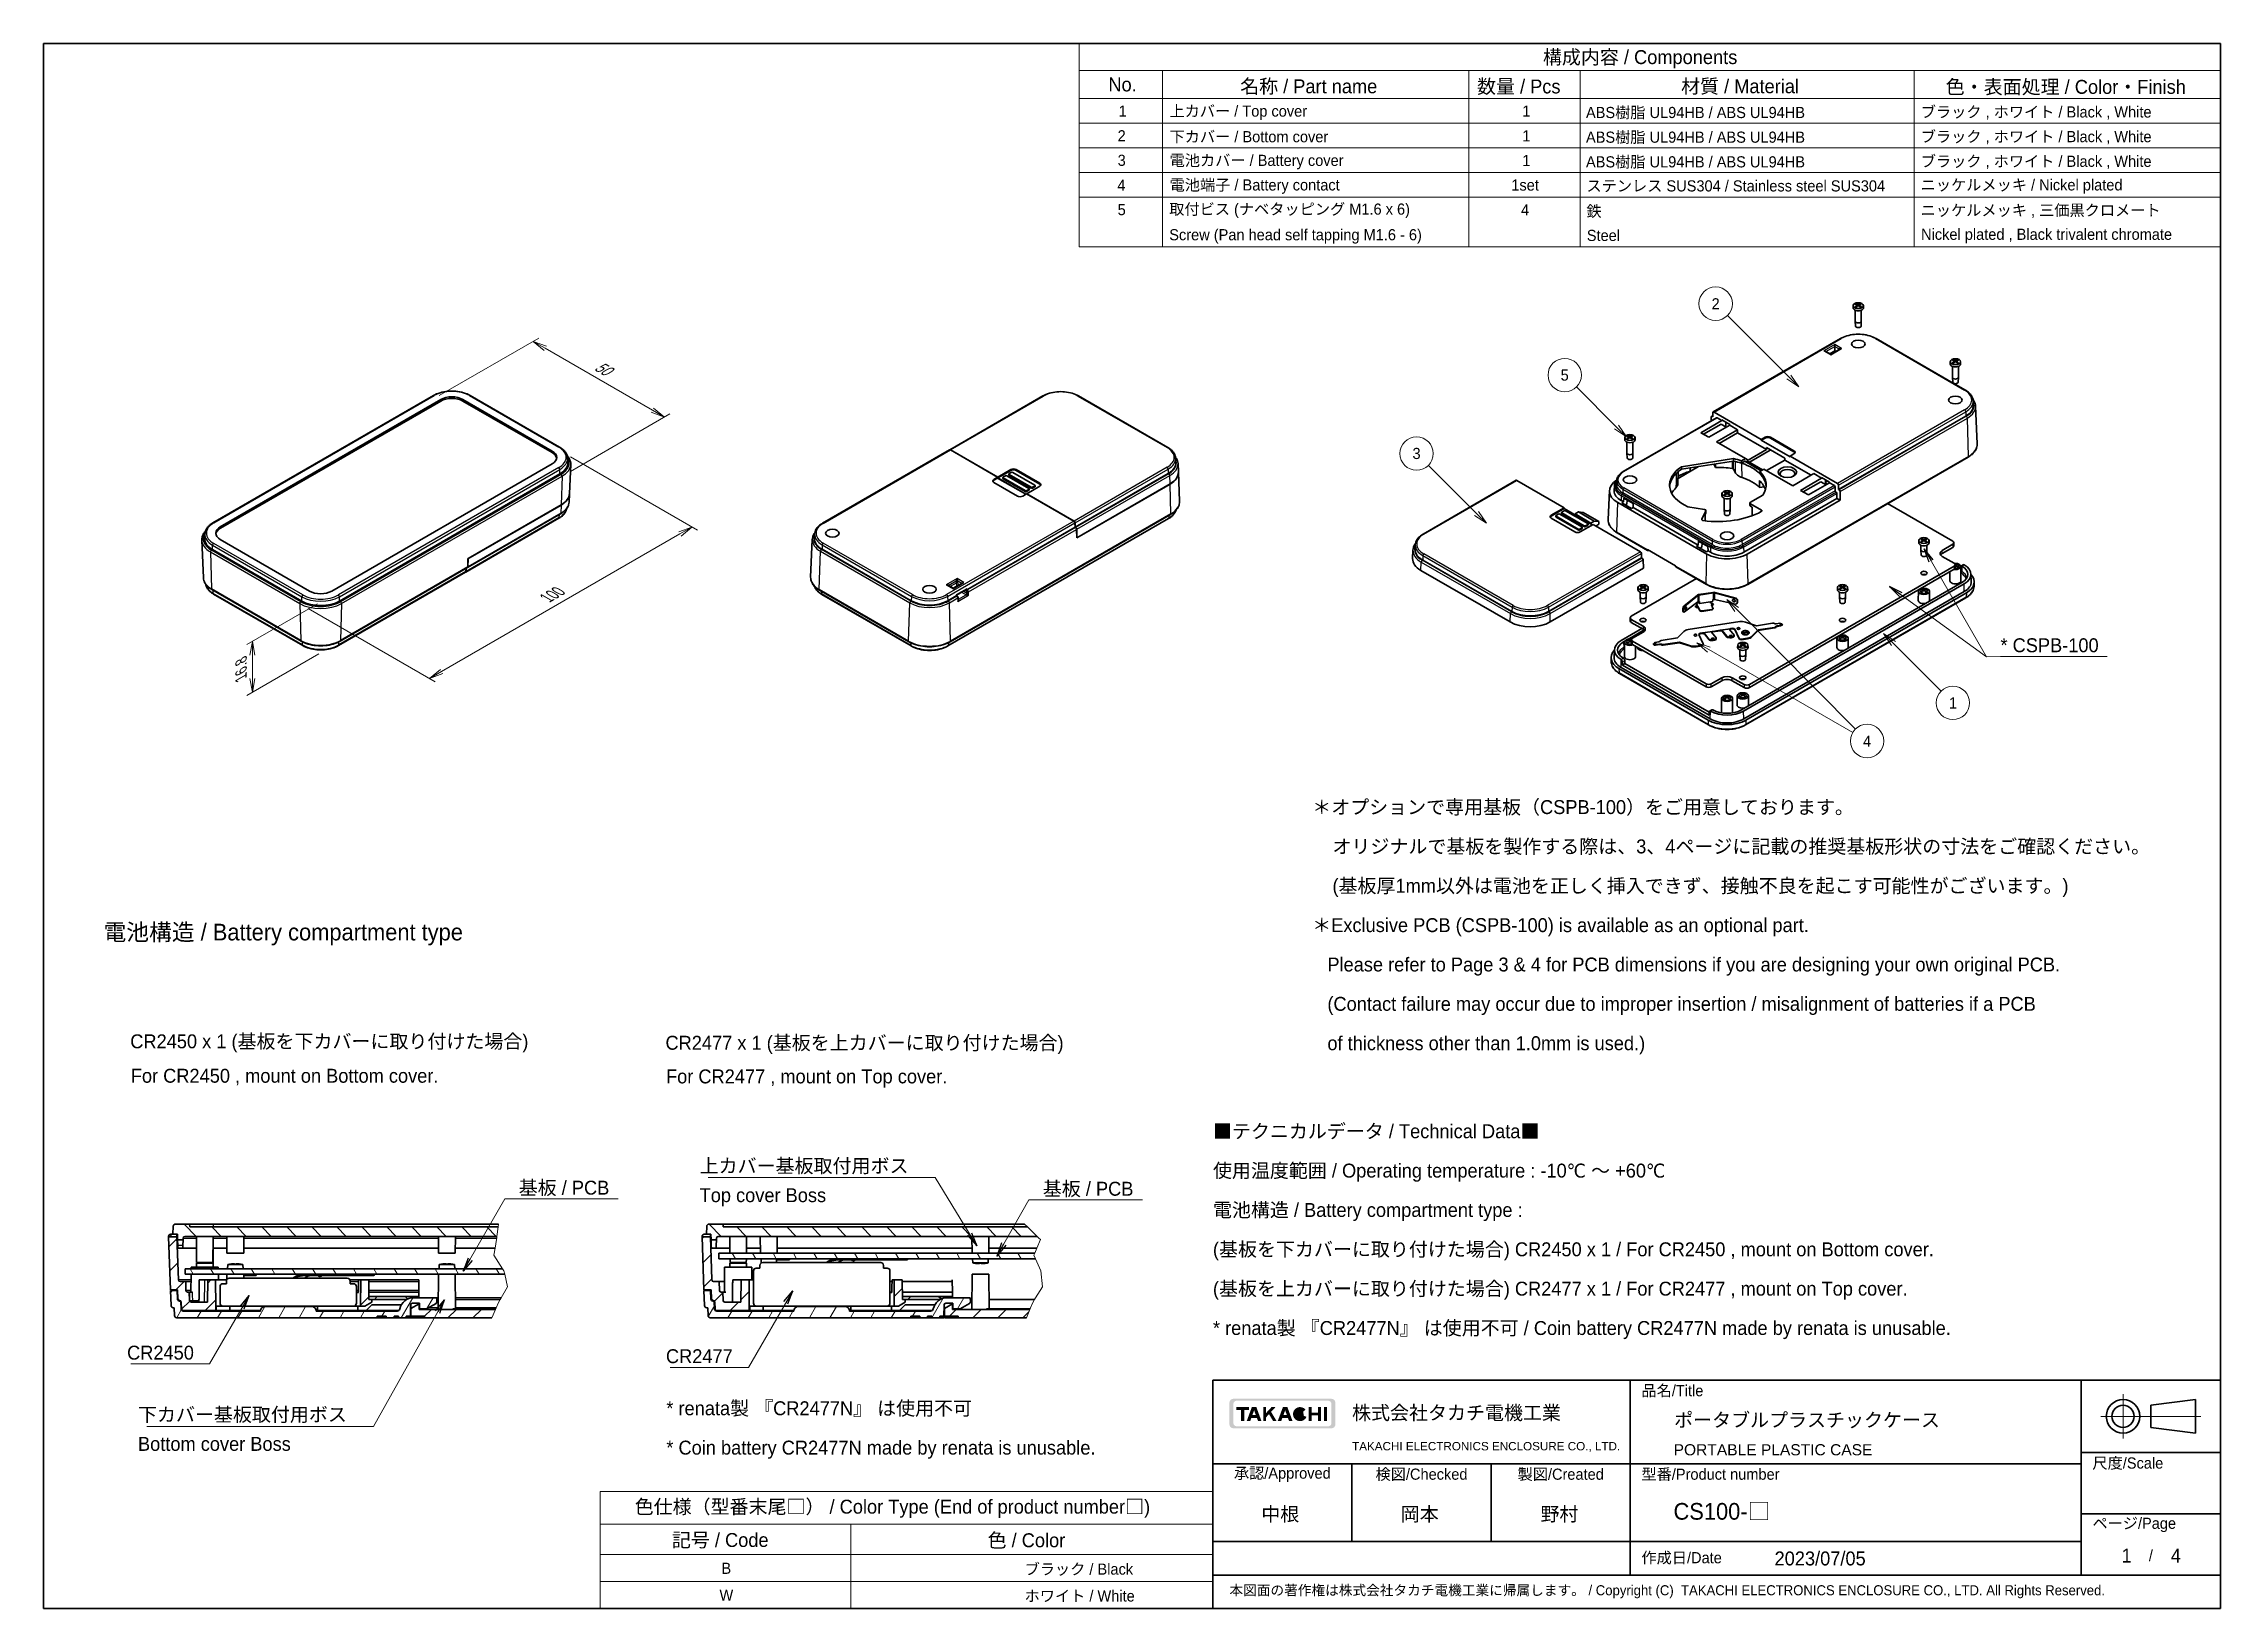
# Model space of a CAD drawing. Header units: millimetres. Extents: x 0 to 2180, y 0 to 422.
# Drawn here: x 0 to 586, y 0 to 422 of the extents above; entities that cross this region are included whole.
import ezdxf
from ezdxf.enums import TextEntityAlignment as Align

# ---------------------------------------------------------------- set-up
doc = ezdxf.new("R2010")
doc.units = ezdxf.units.MM
doc.header["$LTSCALE"] = 1.5
doc.layers.get('Defpoints').update_dxf_attribs({"lineweight": 25})
for name, color, linetype, lineweight in [('Border (ISO)', 7, 'Continuous', 35), ('Break Line (JIS)', 7, 'Continuous', 18), ('Dimension (ISO)', 7, 'Continuous', 18), ('Symbol (ISO)', 7, 'Continuous', 18), ('Title (ISO)', 7, 'Continuous', 35), ('Visible (ISO)', 7, 'Continuous', 35), ('Visible Narrow (ISO)', 7, 'Continuous', 25)]:
    doc.layers.add(name, color=color, linetype=linetype, lineweight=lineweight)
doc.layers.add('Hatch (ISO)', color=1, linetype='Continuous', lineweight=18, true_color=0xff0000)
doc.layers.add('Symbol (TK)', color=100, linetype='Continuous', lineweight=18, true_color=0x00ff3f)
doc.styles.add('Note Text (TK)', font='MS PGothic.ttf')
doc.styles.add('Note Text (TK2)', font='MS PGothic.ttf')
doc.styles.add('文字スタイル40', font='MS PGothic.ttf')
doc.styles.add('文字スタイル67', font='arial.ttf')
doc.dimstyles.new('Default - Method 1b (TK)', dxfattribs={"dimscale": 1.5, "dimtxt": 2.5, "dimasz": 2.5, "dimexe": 1, "dimexo": 1.5, "dimgap": 1, "dimtad": 1, "dimrnd": 1e-08, "dimdsep": 46, "dimtxsty": 'Note Text (TK)', "dimblk": 'OPEN', "dimcen": 0.09, "dimdle": 5, "dimclrd": 100, "dimclre": 100, "dimclrt": 7, "dimadec": 1, "dimazin": 1, "dimtfac": 1, "dimtmove": 0, "dimatfit": 3, "dimldrblk": 'OPEN', "dimfxl": 0, "dimtolj": 1, "dimlwd": -1, "dimlwe": -1, "dimarcsym": 0})
doc.dimstyles.new('Default - Method 1b (TK)$7', dxfattribs={"dimscale": 1.5, "dimtxt": 2.5, "dimasz": 2.5, "dimexe": 1, "dimexo": 1.5, "dimgap": 1, "dimtad": 1, "dimrnd": 1e-08, "dimdsep": 46, "dimtxsty": 'Note Text (TK)', "dimblk": 'OPEN', "dimcen": 0.09, "dimdle": 5, "dimclrd": 256, "dimclre": 100, "dimclrt": 7, "dimadec": 1, "dimazin": 1, "dimtfac": 1, "dimtmove": 0, "dimatfit": 3, "dimldrblk": 'OPEN', "dimfxl": 0, "dimtolj": 1, "dimlwd": -1, "dimlwe": -1, "dimarcsym": 0})
pattern_1 = [(45, (-21.75, -12), (-3.367596, 3.367596), [])]
pattern_2 = [(135.0002, (-21.75, -12), (-3.367584, -3.36761), [])]
pattern_3 = [(60, (-21.75, -12), (-4.124445, 2.38125), [])]
pattern_4 = [(120.0002, (-21.75, -12), (-4.12444, -2.38126), [])]

msp = doc.modelspace()

# ---------------------------------------------------------------- texts
at = {"layer": 'Symbol (ISO)', "color": 7, "style": 'Note Text (TK)'}
for s, insert, char_height, width, attachment_point, line_spacing_factor in [('\\fＭＳ Ｐゴシック|b0|i0;* CSPB-100', (527.2318, 261.3112), 3.75, 29.890351, 1, 1.5), ('\\fＭＳ Ｐゴシック|b0|i0;＊オプションで専用基板（CSPB-100）をご用意しております。\\P\\fＭＳ Ｐゴシック|b0|i0;    オリジナルで基板を製作する際は、3、4ページに記載の推奨基板形状の寸法をご確認ください。\\P\\fＭＳ Ｐゴシック|b0|i0;    (基板厚1mm以外は電池を正しく挿入できず、接触不良を起こす可能性がございます。)\\P\\fＭＳ Ｐゴシック|b0|i0;＊Exclusive PCB (CSPB-100) is available as an optional part.\\P\\fＭＳ Ｐゴシック|b0|i0;   Please refer to Page 3 & 4 for PCB dimensions if you are designing your own original PCB.\\P\\fＭＳ Ｐゴシック|b0|i0;   (Contact failure may occur due to improper insertion / misalignment of batteries if a PCB\\P\\fＭＳ Ｐゴシック|b0|i0;   of thickness other than 1.0mm is used.)', (341.804, 183.4821), 3.75, 230.350885, 4, 1.695652), ('\\fMS PGothic|b0|i0;{\\H4.5000;電池構造 / Battery compartment type}', (16.1436, 181.5011), 4.5, 108.10102, 4, 2), ('\\fＭＳ Ｐゴシック|b0|i0;■テクニカルデータ / Technical Data■\\P\\fＭＳ Ｐゴシック|b0|i0;使用温度範囲 / Operating temperature : -10℃ ～ +60℃\\P\\fＭＳ Ｐゴシック|b0|i0;電池構造 / Battery compartment type :\\P\\fＭＳ Ｐゴシック|b0|i0;(基板を下カバーに取り付けた場合) CR2450 x 1 / For CR2450 , mount on Bottom cover.\\P\\fＭＳ Ｐゴシック|b0|i0;(基板を上カバーに取り付けた場合) CR2477 x 1 / For CR2477 , mount on Top cover.\\P\\fＭＳ Ｐゴシック|b0|i0;* renata製 『CR2477N』 は使用不可 / Coin battery CR2477N made by renata is unusable.', (315.0563, 101.4676), 3.75, 209.97807, 4, 1.695652), ('\\fＭＳ Ｐゴシック|b0|i0;上カバー基板取付用ボス\\P\\fＭＳ Ｐゴシック|b0|i0;Top cover Boss', (176.7584, 121.0972), 3.75, 59.736843, 1, 1.265217), ('\\fＭＳ Ｐゴシック|b0|i0;基板 / PCB', (128.0219, 115.2081), 3.75, 28.223684, 1, 1.5), ('\\fＭＳ Ｐゴシック|b0|i0;基板 / PCB', (269.229, 114.9206), 3.75, 28.223684, 1, 1.5), ('\\fＭＳ Ｐゴシック|b0|i0;CR2450', (22.5089, 70.7716), 3.75, 18.464912, 1, 1.5), ('\\fＭＳ Ｐゴシック|b0|i0;CR2477', (167.6811, 69.8177), 3.75, 18.464912, 1, 1.5), ('\\fＭＳ Ｐゴシック|b0|i0;下カバー基板取付用ボス\\P\\fＭＳ Ｐゴシック|b0|i0;Bottom cover Boss', (25.4475, 54.1124), 3.75, 59.736843, 1, 1.265217), ('\\fＭＳ Ｐゴシック|b0|i0;* renata製 『CR2477N』 は使用不可\\P\\fＭＳ Ｐゴシック|b0|i0;* Coin battery CR2477N made by renata is unusable.', (167.7961, 48.0541), 3.75, 124.078946, 4, 1.695652)]:
    msp.add_mtext(s, dxfattribs=dict(at, insert=insert, char_height=char_height, width=width, attachment_point=attachment_point, line_spacing_factor=line_spacing_factor))
at = {"layer": 'Symbol (ISO)', "color": 7, "char_height": 3.75, "attachment_point": 7, "style": 'Note Text (TK)'}
for s, insert in [('CR2450 x 1 (基板を下カバーに取り付けた場合)', (23.3669, 149.7497)), ('CR2477 x 1 (基板を上カバーに取り付けた場合)', (167.5619, 149.3594)), ('For CR2450 , mount on Bottom cover.', (23.5109, 140.908)), ('For CR2477 , mount on Top cover.', (167.7059, 140.2984))]:
    msp.add_mtext(s, dxfattribs=dict(at, insert=insert))

# ---------------------------------------------------------------- blocks, each defined once
blk = doc.blocks.new('図面枠 tk図枠')
at = {"layer": 'Border (ISO)'}
for p, q in [((14.5, 289), (405.5, 289)), ((14.5, 289), (14.5, 8)), ((405.5, 289), (405.5, 8)), ((14.5, 8), (405.5, 8))]:
    blk.add_line(p, q, dxfattribs=at)
blk = doc.blocks.new('表題欄 tk表題欄')
at = {"layer": 'Hatch (ISO)'}
h = blk.add_hatch(color=256, dxfattribs=at)
edge = h.paths.add_edge_path(flags=0)
edge.add_arc((95.44, 237.35), 0.596, 270, 360)
edge.add_line((96.04, 237.35), (96.04, 240.76))
edge.add_arc((95.44, 240.76), 0.596, 0, 90)
edge.add_line((95.44, 241.35), (79.01, 241.35))
edge.add_arc((79.01, 240.76), 0.596, 90, 180)
edge.add_line((78.41, 240.76), (78.41, 237.35))
edge.add_arc((79.01, 237.35), 0.596, 180, 270)
edge.add_line((79.01, 236.75), (95.44, 236.75))
edge = h.paths.add_edge_path()
edge.add_line((77.71, 241), (77.71, 237.1))
edge.add_arc((78.41, 237.1), 0.702, 180, 270)
edge.add_line((78.41, 236.4), (96.04, 236.4))
edge.add_arc((96.04, 237.1), 0.702, 270, 360)
edge.add_line((96.74, 237.1), (96.74, 241))
edge.add_arc((96.04, 241), 0.702, 0, 90)
edge.add_line((96.04, 241.71), (78.41, 241.71))
edge.add_arc((78.41, 241), 0.702, 90, 180)
for points in [[(78.94, 240.2), (78.94, 239.71), (79.79, 239.71), (79.79, 237.71), (80.38, 237.71), (80.38, 239.71), (81.23, 239.71), (81.23, 240.2)], [(85.55, 237.71), (84.81, 238.94), (84.29, 238.37), (84.29, 237.71), (83.77, 237.71), (83.77, 240.2), (84.29, 240.2), (84.29, 239.15), (85.26, 240.2), (85.98, 240.2), (85.19, 239.35), (86.17, 237.71)], [(91.96, 240.2), (91.96, 237.71), (92.48, 237.71), (92.48, 238.71), (93.64, 238.71), (93.64, 237.71), (94.16, 237.71), (94.16, 240.2), (93.64, 240.2), (93.64, 239.2), (92.48, 239.2), (92.48, 240.2)], [(94.71, 240.2), (94.71, 237.71), (95.23, 237.71), (95.23, 240.2)]]:
    blk.add_hatch(color=256, dxfattribs=at).paths.add_polyline_path(points)
h = blk.add_hatch(color=256, dxfattribs=at)
h.paths.add_polyline_path([(82.46, 238.76), (81.82, 238.76), (82.14, 239.63)], flags=0)
h.paths.add_polyline_path([(82.65, 238.24), (81.63, 238.24), (81.44, 237.71), (80.82, 237.71), (81.73, 240.2), (82.55, 240.2), (83.46, 237.71), (82.85, 237.71)])
h = blk.add_hatch(color=256, dxfattribs=at)
h.paths.add_polyline_path([(87.4, 238.76), (88.03, 238.76), (87.72, 239.63)], flags=0)
h.paths.add_polyline_path([(87.01, 237.71), (87.21, 238.24), (88.22, 238.24), (88.42, 237.71), (89.04, 237.71), (88.12, 240.2), (87.31, 240.2), (86.39, 237.71)])
h = blk.add_hatch(color=256, dxfattribs=at)
edge = h.paths.add_edge_path()
edge.add_arc((90.39, 238.95), 1.27, 38.5505, 336.582)
edge.add_line((91.56, 238.44), (91.04, 238.67))
edge.add_ellipse((90.39, 238.95), major_axis=(0, -0.8), ratio=0.867347, start_angle=124.651, end_angle=429.4109, ccw=False)
edge.add_line((90.96, 239.41), (91.39, 239.74))
at = {"layer": 'Title (ISO)'}
for p, q in [((74.71, 245.05), (255.71, 245.05)), ((74.71, 204.05), (74.71, 245.05)), ((149.71, 245.05), (149.71, 210.05)), ((230.71, 245.05), (230.71, 210.05)), ((255.71, 245.05), (255.71, 204.05)), ((243.21, 240.55), (251.21, 241.55)), ((243.21, 240.55), (243.21, 236.55)), ((251.21, 235.55), (251.21, 241.55)), ((243.21, 236.55), (251.21, 235.55)), ((230.71, 232.05), (255.71, 232.05)), ((74.71, 230.05), (230.71, 230.05)), ((99.71, 230.05), (99.71, 216.05)), ((124.71, 230.05), (124.71, 216.05)), ((230.71, 221.05), (255.71, 221.05)), ((74.71, 216.05), (230.71, 216.05)), ((255.71, 210.05), (74.71, 210.05)), ((74.71, 204.05), (255.71, 204.05))]:
    blk.add_line(p, q, dxfattribs=at)
at = {"layer": 'Title (ISO)', "color": 4, "linetype": 'Continuous', "lineweight": 18, "true_color": 0x00ffff}
for p, q in [((238.21, 242.55), (238.21, 234.55)), ((252.21, 238.55), (234.21, 238.55))]:
    blk.add_line(p, q, dxfattribs=at)
at = {"layer": 'Title (ISO)'}
for radius in [3, 2]:
    blk.add_circle((238.21, 238.55), radius, dxfattribs=at)
at = {"layer": 'Title (ISO)', "color": 1, "true_color": 0xff0000, "char_height": 2, "line_spacing_factor": 1.5, "style": 'Note Text (TK)'}
for s, insert, attachment_point in [('\\fＭＳ Ｐゴシック|b0|i0;{\\H2.0000;品名/Title}', (151.71, 243.05), 4), ('\\fＭＳ Ｐゴシック|b0|i0;{\\H2.0000;尺度/Scale}', (232.71, 230.05), 4), ('\\fＭＳ Ｐゴシック|b0|i0;{\\H2.0000;承認/Approved}', (87.21, 228.05), 5), ('\\fＭＳ Ｐゴシック|b0|i0;{\\H2.0000;検図/Checked}', (112.21, 228.05), 5), ('\\fＭＳ Ｐゴシック|b0|i0;{\\H2.0000;製図/Created}', (137.21, 228.05), 5), ('\\fＭＳ Ｐゴシック|b0|i0;{\\H2.0000;型番/Product number}', (151.71, 228.05), 4), ('\\fＭＳ Ｐゴシック|b0|i0;{\\H2.0000;ページ/Page}', (232.71, 219.05), 4), ('\\fＭＳ Ｐゴシック|b0|i0;{\\H2.0000;作成日/Date}', (151.71, 213.05), 4)]:
    blk.add_mtext(s, dxfattribs=dict(at, insert=insert, attachment_point=attachment_point))
at = {"layer": 'Title (ISO)', "color": 7, "line_spacing_factor": 1.5, "style": 'Note Text (TK)'}
for s, insert, char_height, attachment_point in [('株式会社タカチ電機工業', (99.74, 239.05), 2.5, 4), ('\\fArial|b0|i0;{\\H1.4986;TAKACHI ELECTRONICS ENCLOSURE CO., LTD.}', (99.74, 233.05), 1.4986, 4), ('\\fＭＳ Ｐゴシック|b0|i0;{\\H2.0000;/}', (243.21, 213.55), 2, 5), ('\\fMS PGothic|b0|i0;{\\H1.8000;本図面の著作権は株式会社タカチ電機工業に帰属します。 / Copyright (C)\xa0 TAKACHI ELECTRONICS ENCLOSURE CO., LTD. All Rights Reserved.}', (77.71, 207.05), 1.8, 4)]:
    blk.add_mtext(s, dxfattribs=dict(at, insert=insert, char_height=char_height, attachment_point=attachment_point))
at = {"layer": 'Title (ISO)', "color": 7}
for tag, p, height, style in [('<品名>_001', (157.58, 236.65), 2.5, 'Note Text (TK)'), ('<Title>_001', (157.49, 231.55), 2, '文字スタイル67'), ('<型番>_001', (157.47, 219.99), 3, '文字スタイル40'), ('<承認>_001', (83.43, 219.75), 2.5, 'Note Text (TK)'), ('<検図>_001', (108.48, 219.75), 2.5, 'Note Text (TK)'), ('<製図>_001', (133.58, 219.75), 2.5, 'Note Text (TK)'), ('<総ページ数>_001', (246.79, 212.3), 2.5, 'Note Text (TK)'), ('作成日_001', (175.62, 211.78), 2.5, 'Note Text (TK)'), ('<ページ_No.>_001', (237.95, 212.3), 2.5, 'Note Text (TK)')]:
    blk.add_attdef(tag, p, '', height=height, dxfattribs=dict(at, style=style))
at = {"layer": 'Title (ISO)', "color": 7, "style": 'Note Text (TK)'}
for tag, p in [('<尺度>', (243.21, 224.55)), ('<部品サイズ>', (112.21, 213.05))]:
    blk.add_attdef(tag, text='', height=2.5, dxfattribs=at).set_placement(p, align=Align.MIDDLE_CENTER)
blk = doc.blocks.new('テーブル1')
at = {"layer": 'Symbol (ISO)'}
for p, q in [((114.5, 28.98), (224.5, 28.98)), ((114.5, 28.98), (114.5, 23.11)), ((224.5, 28.98), (224.5, 23.11)), ((114.5, 23.11), (224.5, 23.11)), ((114.5, 23.11), (114.5, 17.67)), ((159.5, 23.11), (159.5, 17.67)), ((224.5, 23.11), (224.5, 17.67)), ((114.5, 17.67), (224.5, 17.67)), ((114.5, 17.67), (114.5, 8)), ((159.5, 17.67), (159.5, 8)), ((224.5, 17.67), (224.5, 8)), ((114.5, 12.83), (224.5, 12.83)), ((114.5, 8), (224.5, 8))]:
    blk.add_line(p, q, dxfattribs=at)
at = {"layer": 'Symbol (ISO)', "color": 7, "attachment_point": 7}
for s, insert, char_height, style in [('色仕様（型番末尾□） / Color Type (End of product number□)', (120.67, 24.27), 2.5, 'Note Text (TK)'), ('記号 / Code', (127.36, 18.76), 2.5, 'Note Text (TK)'), ('色 / Color', (184.06, 18.76), 2.5, 'Note Text (TK)'), ('B', (136.26, 14.21), 2, 'Note Text (TK2)'), ('\u3000\u3000\u3000\u3000\u3000\u3000\u3000\u3000\u3000\u3000\u3000ブラック / Black', (160.7, 13.86), 2, 'Note Text (TK2)'), ('W', (135.91, 9.39), 2, 'Note Text (TK2)'), ('\u3000\u3000\u3000\u3000\u3000\u3000\u3000\u3000\u3000\u3000\u3000ホワイト / White', (160.7, 9.15), 2, 'Note Text (TK2)')]:
    blk.add_mtext(s, dxfattribs=dict(at, insert=insert, char_height=char_height, style=style))
blk = doc.blocks.new('バルーン1')
at = {"layer": 'Symbol (TK)', "color": 100, "true_color": 0x00ff40}
for p, q in [((346.77, 181.29), (345, 183.06)), ((347.13, 181.65), (345, 183.06)), ((345, 183.06), (346.42, 180.94)), ((346.77, 181.29), (355.34, 172.73))]:
    blk.add_line(p, q, dxfattribs=at)
at = {"layer": 'Symbol (TK)'}
blk.add_circle((357.45, 170.61), 3, dxfattribs=at)
at = {"layer": 'Symbol (TK)', "color": 7, "insert": (357.45, 170.59), "char_height": 2, "attachment_point": 5, "style": 'Note Text (TK2)'}
blk.add_mtext('1', dxfattribs=at)
blk = doc.blocks.new('バルーン2')
at = {"layer": 'Symbol (TK)', "color": 100, "true_color": 0x00ff40}
for p, q in [((271.88, 204.61), (263.22, 213.27)), ((271.53, 204.26), (273.65, 202.85)), ((271.88, 204.61), (273.65, 202.85)), ((273.65, 202.85), (272.24, 204.97))]:
    blk.add_line(p, q, dxfattribs=at)
at = {"layer": 'Symbol (TK)'}
blk.add_circle((261.11, 215.38), 3, dxfattribs=at)
at = {"layer": 'Symbol (TK)', "color": 7, "insert": (261.11, 215.38), "char_height": 2, "attachment_point": 5, "style": 'Note Text (TK2)'}
blk.add_mtext('3', dxfattribs=at)
blk = doc.blocks.new('バルーン3')
at = {"layer": 'Symbol (TK)', "color": 100, "true_color": 0x00ff40}
for p, q in [((297.04, 220.14), (289.83, 227.35)), ((296.68, 219.79), (298.81, 218.38)), ((297.04, 220.14), (298.81, 218.38)), ((298.81, 218.38), (297.39, 220.5))]:
    blk.add_line(p, q, dxfattribs=at)
at = {"layer": 'Symbol (TK)'}
blk.add_circle((287.72, 229.46), 3, dxfattribs=at)
at = {"layer": 'Symbol (TK)', "color": 7, "insert": (287.72, 229.46), "char_height": 2, "attachment_point": 5, "style": 'Note Text (TK2)'}
blk.add_mtext('5', dxfattribs=at)
blk = doc.blocks.new('バルーン4')
at = {"layer": 'Symbol (TK)', "color": 100, "true_color": 0x00ff40}
for p, q in [((327.99, 229.13), (316.95, 240.18)), ((327.64, 228.78), (329.76, 227.36)), ((327.99, 229.13), (329.76, 227.36)), ((329.76, 227.36), (328.35, 229.48))]:
    blk.add_line(p, q, dxfattribs=at)
at = {"layer": 'Symbol (TK)'}
blk.add_circle((314.83, 242.29), 3, dxfattribs=at)
at = {"layer": 'Symbol (TK)', "color": 7, "insert": (314.83, 242.27), "char_height": 2, "attachment_point": 5, "style": 'Note Text (TK2)'}
blk.add_mtext('2', dxfattribs=at)
blk = doc.blocks.new('バルーン5')
at = {"layer": 'Symbol (TK)', "color": 100, "true_color": 0x00ff40}
for p, q in [((318.61, 187.39), (316.85, 189.17)), ((318.96, 187.75), (316.85, 189.17)), ((316.85, 189.17), (318.25, 187.04)), ((318.61, 187.39), (339.93, 165.88)), ((313.62, 180.17), (311.46, 181.42)), ((313.87, 180.6), (311.46, 181.42)), ((311.46, 181.42), (313.37, 179.73)), ((313.62, 180.17), (339.44, 165.26))]:
    blk.add_line(p, q, dxfattribs=at)
at = {"layer": 'Symbol (TK)'}
blk.add_circle((342.04, 163.76), 3, dxfattribs=at)
at = {"layer": 'Symbol (TK)', "color": 7, "insert": (342.04, 163.74), "char_height": 2, "attachment_point": 5, "style": 'Note Text (TK2)'}
blk.add_mtext('4', dxfattribs=at)
blk = doc.blocks.new('構成内容 _ Components')
at = {"layer": 'Symbol (ISO)'}
for p, q in [((405.5, 289), (200.5, 289)), ((200.5, 289), (200.5, 284.16)), ((405.5, 289), (405.5, 284.16)), ((405.5, 284.16), (200.5, 284.16)), ((200.5, 284.16), (200.5, 279.12)), ((215.5, 284.16), (215.5, 279.12)), ((270.5, 284.16), (270.5, 279.12)), ((290.5, 284.16), (290.5, 279.12)), ((350.5, 284.16), (350.5, 279.12)), ((405.5, 284.16), (405.5, 279.12)), ((405.5, 279.12), (200.5, 279.12)), ((200.5, 279.12), (200.5, 252.52)), ((215.5, 279.12), (215.5, 252.52)), ((270.5, 279.12), (270.5, 252.52)), ((290.5, 279.12), (290.5, 252.52)), ((350.5, 279.12), (350.5, 252.52)), ((405.5, 279.12), (405.5, 252.52)), ((405.5, 274.69), (200.5, 274.69)), ((405.5, 270.25), (200.5, 270.25)), ((405.5, 265.82), (200.5, 265.82)), ((405.5, 261.39), (200.5, 261.39)), ((405.5, 252.52), (200.5, 252.52))]:
    blk.add_line(p, q, dxfattribs=at)
at = {"layer": 'Symbol (ISO)', "color": 7, "attachment_point": 7}
for s, insert, char_height, style in [('構成内容 / Components', (283.81, 284.56), 2.5, 'Note Text (TK)'), ('No.', (205.76, 280.37), 2.5, 'Note Text (TK)'), ('名称 / Part name', (229.42, 279.79), 2.5, 'Note Text (TK)'), ('数量 / Pcs', (271.97, 279.76), 2.5, 'Note Text (TK)'), ('材質 / Material', (308.62, 279.8), 2.5, 'Note Text (TK)'), ('色・表面処理 / Color・Finish', (356.15, 279.69), 2.5, 'Note Text (TK)'), ('1', (207.6, 275.87), 2, 'Note Text (TK2)'), ('上カバー / Top cover', (216.72, 275.27), 2, 'Note Text (TK2)'), ('1', (280.1, 275.87), 2, 'Note Text (TK2)'), ('ABS樹脂 UL94HB / ABS UL94HB', (291.54, 275.4), 2, 'Note Text (TK2)'), ('ブラック , ホワイト / Black , White', (351.67, 275.35), 2, 'Note Text (TK2)'), ('2', (207.42, 271.44), 2, 'Note Text (TK2)'), ('下カバー / Bottom cover', (216.74, 271.06), 2, 'Note Text (TK2)'), ('1', (280.1, 271.43), 2, 'Note Text (TK2)'), ('ABS樹脂 UL94HB / ABS UL94HB', (291.54, 270.97), 2, 'Note Text (TK2)'), ('ブラック , ホワイト / Black , White', (351.67, 270.92), 2, 'Note Text (TK2)'), ('3', (207.42, 267.01), 2, 'Note Text (TK2)'), ('電池カバー / Battery cover', (216.76, 266.42), 2, 'Note Text (TK2)'), ('1', (280.1, 267), 2, 'Note Text (TK2)'), ('ABS樹脂 UL94HB / ABS UL94HB', (291.54, 266.54), 2, 'Note Text (TK2)'), ('ブラック , ホワイト / Black , White', (351.67, 266.49), 2, 'Note Text (TK2)'), ('4', (207.37, 262.57), 2, 'Note Text (TK2)'), ('電池端子 / Battery contact ', (216.76, 262.01), 2, 'Note Text (TK2)'), ('1set', (278.13, 262.57), 2, 'Note Text (TK2)'), ('ステンレス SUS304 / Stainless steel SUS304', (291.63, 262.31), 2, 'Note Text (TK2)'), ('ニッケルメッキ / Nickel plated', (351.65, 262.02), 2, 'Note Text (TK2)'), ('5', (207.42, 258.15), 2, 'Note Text (TK2)'), ('取付ビス (ナベタッピング M1.6 x 6)', (216.69, 257.67), 2, 'Note Text (TK2)'), ('4', (279.87, 258.14), 2, 'Note Text (TK2)'), ('鉄', (291.62, 257.67), 2, 'Note Text (TK2)'), ('ニッケルメッキ , 三価黒クロメート', (351.65, 257.7), 2, 'Note Text (TK2)'), ('Screw (Pan head self tapping M1.6 - 6)', (216.69, 253.07), 2, 'Note Text (TK2)'), ('Steel', (291.69, 253.52), 2, 'Note Text (TK2)'), ('Nickel plated , Black trivalent chromate', (351.73, 253.15), 2, 'Note Text (TK2)')]:
    blk.add_mtext(s, dxfattribs=dict(at, insert=insert, char_height=char_height, style=style))
blk = doc.blocks.new('_Open')
at = {"color": 0, "linetype": 'ByBlock', "lineweight": -2}
for p, q in [((-1, 0.17), (0, 0)), ((-1, -0.17), (0, 0)), ((0, 0), (-1, 0))]:
    blk.add_line(p, q, dxfattribs=at)
blk = doc.blocks.new('*D14')
at = {"layer": 'Defpoints', "color": 0, "transparency": 16777216}
for p in [(139.7, 311.48), (69.01, 270.67), (104.01, 250.46)]:
    blk.add_point(p, dxfattribs=at)
at = {"layer": 'Dimension (ISO)', "color": 100, "transparency": 16777216}
for p, q in [((141.95, 310.19), (176.2, 290.41)), ((171.45, 289.4), (107.26, 252.34)), ((71.26, 269.37), (105.51, 249.6))]:
    blk.add_line(p, q, dxfattribs=at)
at = {"layer": 'Dimension (ISO)', "color": 100, "transparency": 16777216, "xscale": 3.75, "yscale": 3.75, "zscale": 3.75}
for p, rotation in [((174.7, 291.28), 30.00000000000006), ((104.01, 250.46), 210.0000000000001)]:
    blk.add_blockref('_Open', p, dxfattribs=dict(at, rotation=rotation))
at = {"layer": 'Dimension (ISO)', "color": 7, "transparency": 16777216, "insert": (135.53, 272.16), "char_height": 3.75, "attachment_point": 4, "rotation": 30, "style": 'Note Text (TK)'}
blk.add_mtext('\\A1;{\\Q-30.000;\\W0.816;\\H0.816x;100}', dxfattribs=at)
blk = doc.blocks.new('*D15')
at = {"layer": 'Defpoints', "color": 0, "transparency": 16777216}
for p in [(76.09, 271.93), (56.26, 260.48), (76.41, 258.4)]:
    blk.add_point(p, dxfattribs=at)
at = {"layer": 'Dimension (ISO)', "color": 100, "transparency": 16777216}
for p, q in [((73.84, 270.63), (54.76, 259.62)), ((74.16, 257.1), (54.76, 245.9)), ((56.26, 250.52), (56.26, 256.73))]:
    blk.add_line(p, q, dxfattribs=at)
at = {"layer": 'Dimension (ISO)', "color": 100, "transparency": 16777216, "xscale": 3.75, "yscale": 3.75, "zscale": 3.75}
for p, rotation in [((56.26, 260.48), 90), ((56.26, 246.77), 270)]:
    blk.add_blockref('_Open', p, dxfattribs=dict(at, rotation=rotation))
at = {"layer": 'Dimension (ISO)', "color": 7, "transparency": 16777216, "insert": (53.23, 250.62), "char_height": 3.75, "attachment_point": 4, "rotation": 90, "style": 'Note Text (TK)'}
blk.add_mtext('\\A1;{\\Q-30.000;\\W0.816;\\H0.816x;16.8}', dxfattribs=at)
blk = doc.blocks.new('*D16')
at = {"layer": 'Defpoints', "color": 0, "transparency": 16777216}
for p in [(104.36, 325.37), (167.27, 320.89), (139.7, 304.96)]:
    blk.add_point(p, dxfattribs=at)
at = {"layer": 'Dimension (ISO)', "color": 100, "transparency": 16777216}
for p, q in [((106.61, 326.66), (133.44, 342.15)), ((135.19, 339.41), (164.03, 322.76)), ((141.95, 306.26), (168.77, 321.75))]:
    blk.add_line(p, q, dxfattribs=at)
at = {"layer": 'Dimension (ISO)', "color": 100, "transparency": 16777216, "xscale": 3.75, "yscale": 3.75, "zscale": 3.75}
for p, rotation in [((131.94, 341.29), 150), ((167.27, 320.89), 329.9999999999999)]:
    blk.add_blockref('_Open', p, dxfattribs=dict(at, rotation=rotation))
at = {"layer": 'Dimension (ISO)', "color": 7, "transparency": 16777216, "insert": (148.92, 334.98), "char_height": 3.75, "attachment_point": 4, "rotation": 330, "style": 'Note Text (TK)'}
blk.add_mtext('\\A1;{\\Q30.000;\\W0.816;\\H0.816x;50}', dxfattribs=at)

# ---------------------------------------------------------------- dimensions: what is measured, and where the dimension line sits
at = {"layer": 'Dimension (ISO)', "color": 100, "true_color": 0x00ff3f}
for base, p1, p2, angle, text, override, picture, middle in [((167.2737, 320.8861), (104.3616, 325.3651), (139.6965, 304.9645), 150, '{\\Q30.000;\\W0.816;\\H0.816x;<>}', {"dimgap": 1, "dimdec": 1, "dimlfac": 1.224745, "dimtol": 0, "dimlim": 0, "dimtp": 0, "dimtm": 0, "dimtdec": 2, "dimtofl": 0, "dimatfit": 1}, '*D16', (149.6062, 331.0864)), ((104.0081, 250.4633), (139.6965, 311.4846), (69.0063, 270.6716), 30, '{\\Q-30.000;\\W0.816;\\H0.816x;<>}', {"dimgap": 1, "dimdec": 1, "dimlfac": 1.224745, "dimtol": 0, "dimlim": 0, "dimtp": 0, "dimtm": 0, "dimtdec": 2, "dimtofl": 0, "dimatfit": 1}, '*D14', (139.3532, 270.8698)), ((56.259, 260.4833), (76.4115, 258.4012), (76.0864, 271.9306), 270, '{\\Q-30.000;\\W0.816;\\H0.816x;<>}', {"dimgap": 1, "dimdec": 2, "dimlfac": 1.241735, "dimtol": 0, "dimlim": 0, "dimtp": 0, "dimtm": 0, "dimtdec": 2, "dimtofl": 0, "dimatfit": 1}, '*D15', (56.259, 253.6247))]:
    dim = msp.add_linear_dim(base=base, p1=p1, p2=p2, angle=angle, text=text, dimstyle='Default - Method 1b (TK)', override=override, dxfattribs=at)
    dim.commit()
    dim.dimension.update_dxf_attribs({"geometry": picture, "text_midpoint": middle, "dimtype": 160})

# ---------------------------------------------------------------- hatches: boundary and pattern name
at = {"layer": 'Hatch (ISO)'}
h = msp.add_hatch(dxfattribs=at)
h.set_pattern_fill('ANSI31', color=256, scale=38.1, style=0)
h.set_pattern_definition(pattern_1)
edge = h.paths.add_edge_path()
edge.add_line((33.7013, 100.056), (34.1989, 85.806))
edge.add_line((34.1989, 85.806), (36.1228, 85.806))
edge.add_line((36.1228, 85.806), (36.2071, 83.3903))
edge.add_ellipse((36.6568, 83.406), major_axis=(-0.4497, -0.0157), ratio=1, start_angle=0, end_angle=88)
edge.add_line((36.6568, 82.956), (36.6713, 82.956))
edge.add_ellipse((36.6713, 82.506), major_axis=(0, 0.45), ratio=1, start_angle=272, end_angle=360, ccw=False)
edge.add_line((37.121, 82.5217), (37.185, 80.6903))
edge.add_ellipse((37.6347, 80.706), major_axis=(-0.4497, -0.0157), ratio=1, start_angle=0, end_angle=88)
edge.add_line((37.6347, 80.256), (46.4147, 80.256))
edge.add_line((46.4147, 80.256), (46.4251, 81.456))
edge.add_line((46.4251, 81.456), (46.3636, 88.506))
edge.add_line((46.3636, 88.506), (44.2275, 88.506))
edge.add_line((44.2275, 88.506), (44.1751, 82.506))
edge.add_line((44.1751, 82.506), (39.8075, 82.506))
edge.add_ellipse((39.8075, 82.956), major_axis=(0, -0.45), ratio=1, start_angle=272, end_angle=360, ccw=False)
edge.add_line((39.3578, 82.9403), (39.2786, 85.206))
edge.add_line((39.2786, 85.206), (38.8296, 85.206))
edge.add_ellipse((38.8296, 85.656), major_axis=(0, -0.45), ratio=1, start_angle=272, end_angle=360, ccw=False)
edge.add_line((38.3799, 85.6403), (38.2956, 88.056))
edge.add_line((38.2956, 88.056), (36.8063, 88.056))
edge.add_ellipse((36.8063, 88.506), major_axis=(0, -0.45), ratio=1, start_angle=272, end_angle=360, ccw=False)
edge.add_line((36.3566, 88.4903), (35.9527, 100.056))
edge.add_line((35.9527, 100.056), (33.7013, 100.056))
h = msp.add_hatch(dxfattribs=at)
h.set_pattern_fill('ANSI31', color=256, scale=38.1, angle=90.0002105, style=0)
h.set_pattern_definition(pattern_2)
edge = h.paths.add_edge_path()
edge.add_line((122.166, 100.206), (122.4826, 102.756))
edge.add_line((122.4826, 102.756), (39.3751, 102.756))
edge.add_line((39.3751, 102.756), (39.3489, 103.506))
edge.add_line((39.3489, 103.506), (35.5488, 103.506))
edge.add_ellipse((35.5488, 102.906), major_axis=(0, 0.6), ratio=1, start_angle=0, end_angle=88)
edge.add_line((34.9492, 102.9269), (34.8751, 100.806))
edge.add_line((34.8751, 100.806), (36.0751, 100.806))
edge.add_line((36.0751, 100.806), (36.1275, 99.306))
edge.add_line((36.1275, 99.306), (37.5787, 99.306))
edge.add_line((37.5787, 99.306), (37.595, 99.7717))
edge.add_ellipse((38.0447, 99.756), major_axis=(-0.4497, 0.0157), ratio=1, start_angle=272, end_angle=360, ccw=False)
edge.add_line((38.0447, 100.206), (122.166, 100.206))
h = msp.add_hatch(dxfattribs=at)
h.set_pattern_fill('ANSI31', color=256, scale=38.1, style=0)
h.set_pattern_definition(pattern_1)
edge = h.paths.add_edge_path()
edge.add_line((177.4245, 100.056), (177.9221, 85.806))
edge.add_line((177.9221, 85.806), (179.8459, 85.806))
edge.add_line((179.8459, 85.806), (179.9303, 83.3903))
edge.add_ellipse((180.38, 83.406), major_axis=(-0.4497, -0.0157), ratio=1, start_angle=0, end_angle=88)
edge.add_line((180.38, 82.956), (180.3944, 82.956))
edge.add_ellipse((180.3944, 82.506), major_axis=(0, 0.45), ratio=1, start_angle=272, end_angle=360, ccw=False)
edge.add_line((180.8442, 82.5217), (180.9081, 80.6903))
edge.add_ellipse((181.3578, 80.706), major_axis=(-0.4497, -0.0157), ratio=1, start_angle=0, end_angle=88)
edge.add_line((181.3578, 80.256), (190.1378, 80.256))
edge.add_line((190.1378, 80.256), (190.1483, 81.456))
edge.add_line((190.1483, 81.456), (190.0868, 88.506))
edge.add_line((190.0868, 88.506), (187.9506, 88.506))
edge.add_line((187.9506, 88.506), (187.8983, 82.506))
edge.add_line((187.8983, 82.506), (183.5306, 82.506))
edge.add_ellipse((183.5306, 82.956), major_axis=(0, -0.45), ratio=1, start_angle=272, end_angle=360, ccw=False)
edge.add_line((183.0809, 82.9403), (183.0018, 85.206))
edge.add_line((183.0018, 85.206), (182.5528, 85.206))
edge.add_ellipse((182.5528, 85.656), major_axis=(0, -0.45), ratio=1, start_angle=272, end_angle=360, ccw=False)
edge.add_line((182.1031, 85.6403), (182.0187, 88.056))
edge.add_line((182.0187, 88.056), (180.5295, 88.056))
edge.add_ellipse((180.5295, 88.506), major_axis=(0, -0.45), ratio=1, start_angle=272, end_angle=360, ccw=False)
edge.add_line((180.0797, 88.4903), (179.6758, 100.056))
edge.add_line((179.6758, 100.056), (177.4245, 100.056))
h = msp.add_hatch(dxfattribs=at)
h.set_pattern_fill('ANSI31', color=256, scale=38.1, angle=90.0002105, style=0)
h.set_pattern_definition(pattern_2)
edge = h.paths.add_edge_path()
edge.add_line((267.7037, 100.206), (265.066, 102.756))
edge.add_line((265.066, 102.756), (183.0983, 102.756))
edge.add_line((183.0983, 102.756), (183.0721, 103.506))
edge.add_line((183.0721, 103.506), (179.272, 103.506))
edge.add_ellipse((179.272, 102.906), major_axis=(0, 0.6), ratio=1, start_angle=0, end_angle=88)
edge.add_line((178.6724, 102.9269), (178.5983, 100.806))
edge.add_line((178.5983, 100.806), (179.7983, 100.806))
edge.add_line((179.7983, 100.806), (179.8507, 99.306))
edge.add_line((179.8507, 99.306), (181.3019, 99.306))
edge.add_line((181.3019, 99.306), (181.3181, 99.7717))
edge.add_ellipse((181.7678, 99.756), major_axis=(-0.4497, 0.0157), ratio=1, start_angle=272, end_angle=360, ccw=False)
edge.add_line((181.7678, 100.206), (267.7037, 100.206))
h = msp.add_hatch(dxfattribs=at)
h.set_pattern_fill('ANSI31', color=256, scale=38.1, angle=75.0001754, style=0)
h.set_pattern_definition(pattern_4)
h.paths.add_polyline_path([(267.0736, 95.706), (181.8983, 95.706), (181.8983, 94.206), (197.6483, 94.206), (200.988, 94.206), (214.083, 94.206), (221.6483, 94.206), (267.243, 94.206), (266.8427, 95.137)])
h = msp.add_hatch(dxfattribs=at)
h.set_pattern_fill('ANSI31', color=256, scale=38.1, angle=75.0001754, style=0)
h.set_pattern_definition(pattern_4)
h.paths.add_polyline_path([(123.6523, 91.506), (38.1751, 91.506), (38.1751, 90.006), (53.9251, 90.006), (57.2649, 90.006), (70.3599, 90.006), (77.9251, 90.006), (124.2397, 90.006), (124.0366, 90.8987)])
h = msp.add_hatch(dxfattribs=at)
h.set_pattern_fill('ANSI31', color=256, scale=38.1, style=0)
h.set_pattern_definition(pattern_1)
h.paths.add_polyline_path([(85.4867, 88.506), (85.4251, 81.456), (86.6065, 81.456), (88.4251, 82.506), (88.4251, 83.256), (87.6686, 83.256), (87.6228, 88.506)])
h = msp.add_hatch(dxfattribs=at)
h.set_pattern_fill('ANSI31', color=256, scale=38.1, style=0)
h.set_pattern_definition(pattern_1)
h.paths.add_polyline_path([(229.2098, 88.506), (229.1483, 81.456), (230.3296, 81.456), (232.1483, 82.506), (232.1483, 83.256), (231.3917, 83.256), (231.3459, 88.506)])
h = msp.add_hatch(dxfattribs=at)
h.set_pattern_fill('ANSI31', color=256, scale=38.1, angle=14.9999778, style=0)
h.set_pattern_definition(pattern_3)
edge = h.paths.add_edge_path()
edge.add_ellipse((36.6713, 82.506), major_axis=(0.2998, 0.0105), ratio=1, start_angle=0, end_angle=88)
edge.add_line((36.6713, 82.806), (36.6568, 82.806))
edge.add_ellipse((36.6568, 83.406), major_axis=(0, -0.6), ratio=1, start_angle=272, end_angle=360, ccw=False)
edge.add_line((36.0572, 83.3851), (35.9779, 85.656))
edge.add_line((35.9779, 85.656), (34.2042, 85.656))
edge.add_line((34.2042, 85.656), (34.3463, 81.5851))
edge.add_ellipse((34.946, 81.606), major_axis=(-0.5996, -0.0209), ratio=1, start_angle=0, end_angle=88)
edge.add_line((34.946, 81.006), (35.2308, 81.006))
edge.add_line((35.2308, 81.006), (35.3049, 78.8851))
edge.add_ellipse((35.9045, 78.906), major_axis=(-0.5996, -0.0209), ratio=1, start_angle=0, end_angle=88)
edge.add_line((35.9045, 78.306), (89.9212, 78.306))
edge.add_line((89.9212, 78.306), (89.9251, 78.756))
edge.add_line((89.9251, 78.756), (92.3251, 78.756))
edge.add_line((92.3251, 78.756), (92.3291, 78.306))
edge.add_line((92.3291, 78.306), (94.4212, 78.306))
edge.add_line((94.4212, 78.306), (94.4251, 78.756))
edge.add_line((94.4251, 78.756), (95.6251, 78.756))
edge.add_line((95.6251, 78.756), (95.6291, 78.306))
edge.add_line((95.6291, 78.306), (97.7212, 78.306))
edge.add_line((97.7212, 78.306), (97.7251, 78.756))
edge.add_line((97.7251, 78.756), (98.8649, 78.756))
edge.add_line((98.8649, 78.756), (98.8911, 81.7599))
edge.add_ellipse((99.3411, 81.756), major_axis=(-0.45, 0.0039), ratio=1, start_angle=270.5, end_angle=360, ccw=False)
edge.add_line((99.3411, 82.206), (101.2501, 82.206))
edge.add_line((101.2501, 82.206), (101.2632, 80.706))
edge.add_line((101.2632, 80.706), (103.2001, 80.706))
edge.add_line((103.2001, 80.706), (105.7479, 82.1769))
edge.add_ellipse((105.5229, 82.5666), major_axis=(0.225, -0.3897), ratio=1, start_angle=0, end_angle=60.5)
edge.add_line((105.9728, 82.5706), (105.9629, 83.706))
edge.add_line((105.9629, 83.706), (99.6721, 83.706))
edge.add_ellipse((99.6721, 79.956), major_axis=(0, 3.75), ratio=1, start_angle=0, end_angle=78.463041)
edge.add_ellipse((95.263, 80.856), major_axis=(0.7348, -0.15), ratio=1, start_angle=281.536959, end_angle=360, ccw=False)
edge.add_line((95.263, 80.106), (73.4251, 80.106))
edge.add_line((73.4251, 80.106), (73.425, 80.1165))
edge.add_ellipse((72.2251, 80.106), major_axis=(1.2, 0.0105), ratio=1, start_angle=0, end_angle=89.5)
edge.add_line((72.2251, 81.306), (59.6252, 81.306))
edge.add_ellipse((59.6252, 80.106), major_axis=(0, 1.2), ratio=1, start_angle=0, end_angle=89.5)
edge.add_line((58.4252, 80.1165), (58.4251, 80.106))
edge.add_line((58.4251, 80.106), (37.6347, 80.106))
edge.add_ellipse((37.6347, 80.706), major_axis=(0, -0.6), ratio=1, start_angle=272, end_angle=360, ccw=False)
edge.add_line((37.0351, 80.6851), (36.9711, 82.5165))
h = msp.add_hatch(dxfattribs=at)
h.set_pattern_fill('ANSI31', color=256, scale=38.1, angle=14.9999778, style=0)
h.set_pattern_definition(pattern_3)
edge = h.paths.add_edge_path()
edge.add_ellipse((180.3944, 82.506), major_axis=(0.2998, 0.0105), ratio=1, start_angle=0, end_angle=88)
edge.add_line((180.3944, 82.806), (180.38, 82.806))
edge.add_ellipse((180.38, 83.406), major_axis=(0, -0.6), ratio=1, start_angle=272, end_angle=360, ccw=False)
edge.add_line((179.7804, 83.3851), (179.7011, 85.656))
edge.add_line((179.7011, 85.656), (177.9273, 85.656))
edge.add_line((177.9273, 85.656), (178.0695, 81.5851))
edge.add_ellipse((178.6691, 81.606), major_axis=(-0.5996, -0.0209), ratio=1, start_angle=0, end_angle=88)
edge.add_line((178.6691, 81.006), (178.954, 81.006))
edge.add_line((178.954, 81.006), (179.0281, 78.8851))
edge.add_ellipse((179.6277, 78.906), major_axis=(-0.5996, -0.0209), ratio=1, start_angle=0, end_angle=88)
edge.add_line((179.6277, 78.306), (233.6444, 78.306))
edge.add_line((233.6444, 78.306), (233.6483, 78.756))
edge.add_line((233.6483, 78.756), (236.0483, 78.756))
edge.add_line((236.0483, 78.756), (236.0522, 78.306))
edge.add_line((236.0522, 78.306), (238.1444, 78.306))
edge.add_line((238.1444, 78.306), (238.1483, 78.756))
edge.add_line((238.1483, 78.756), (239.3483, 78.756))
edge.add_line((239.3483, 78.756), (239.3522, 78.306))
edge.add_line((239.3522, 78.306), (241.4444, 78.306))
edge.add_line((241.4444, 78.306), (241.4483, 78.756))
edge.add_line((241.4483, 78.756), (242.5881, 78.756))
edge.add_line((242.5881, 78.756), (242.6143, 81.7599))
edge.add_ellipse((243.0643, 81.756), major_axis=(-0.45, 0.0039), ratio=1, start_angle=270.5, end_angle=360, ccw=False)
edge.add_line((243.0643, 82.206), (244.9733, 82.206))
edge.add_line((244.9733, 82.206), (244.9864, 80.706))
edge.add_line((244.9864, 80.706), (246.9233, 80.706))
edge.add_line((246.9233, 80.706), (249.471, 82.1769))
edge.add_ellipse((249.246, 82.5666), major_axis=(0.225, -0.3897), ratio=1, start_angle=0, end_angle=60.5)
edge.add_line((249.696, 82.5706), (249.6861, 83.706))
edge.add_line((249.6861, 83.706), (243.3953, 83.706))
edge.add_ellipse((243.3953, 79.956), major_axis=(0, 3.75), ratio=1, start_angle=0, end_angle=78.463041)
edge.add_ellipse((238.9862, 80.856), major_axis=(0.7348, -0.15), ratio=1, start_angle=281.536959, end_angle=360, ccw=False)
edge.add_line((238.9862, 80.106), (217.1483, 80.106))
edge.add_line((217.1483, 80.106), (217.1482, 80.1165))
edge.add_ellipse((215.9482, 80.106), major_axis=(1.2, 0.0105), ratio=1, start_angle=0, end_angle=89.5)
edge.add_line((215.9482, 81.306), (203.3483, 81.306))
edge.add_ellipse((203.3483, 80.106), major_axis=(0, 1.2), ratio=1, start_angle=0, end_angle=89.5)
edge.add_line((202.1484, 80.1165), (202.1483, 80.106))
edge.add_line((202.1483, 80.106), (181.3578, 80.106))
edge.add_ellipse((181.3578, 80.706), major_axis=(0, -0.6), ratio=1, start_angle=272, end_angle=360, ccw=False)
edge.add_line((180.7582, 80.6851), (180.6943, 82.5165))
h = msp.add_hatch(dxfattribs=at)
h.set_pattern_fill('ANSI31', color=256, scale=38.1, style=0)
h.set_pattern_definition(pattern_1)
h.paths.add_polyline_path([(120.7407, 78.306), (121.7248, 80.556), (101.1751, 80.556), (101.1621, 82.0485), (98.969, 80.7823), (98.9867, 78.756), (102.6751, 78.756), (102.6791, 78.306)])
h = msp.add_hatch(dxfattribs=at)
h.set_pattern_fill('ANSI31', color=256, scale=38.1, style=0)
h.set_pattern_definition(pattern_1)
h.paths.add_polyline_path([(264.8178, 78.306), (265.731, 80.556), (244.8983, 80.556), (244.8853, 82.0485), (242.6921, 80.7823), (242.7098, 78.756), (246.3983, 78.756), (246.4022, 78.306)])

# ---------------------------------------------------------------- linework, layer by layer
at = {"layer": 'Break Line (JIS)'}
for p, q in [((122.1121, 99.7717), (122.0628, 99.3754)), ((122.166, 100.206), (122.1121, 99.7717)), ((122.166, 100.206), (122.4826, 102.756)), ((122.5758, 103.506), (122.4826, 102.756)), ((264.2902, 103.506), (265.066, 102.756)), ((267.7037, 100.206), (265.066, 102.756)), ((267.7037, 100.206), (268.153, 99.7717)), ((268.153, 99.7717), (268.5629, 99.3754)), ((121.6754, 97.056), (121.3548, 95.137)), ((121.3548, 95.137), (123.6523, 91.506)), ((122.0628, 99.3754), (121.6754, 97.056)), ((266.8427, 95.137), (267.0736, 95.706)), ((267.243, 94.206), (266.8427, 95.137)), ((267.6216, 97.056), (267.0736, 95.706)), ((267.243, 94.206), (268.6648, 90.8987)), ((268.5629, 99.3754), (267.6216, 97.056)), ((124.0366, 90.8987), (123.6523, 91.506)), ((124.2397, 90.006), (124.0366, 90.8987)), ((124.2397, 90.006), (125.001, 86.6604)), ((268.6648, 90.8987), (269.1374, 86.6604)), ((122.5409, 82.422), (121.9147, 80.9903)), ((123.025, 83.256), (122.5409, 82.422)), ((123.277, 83.6903), (123.025, 83.256)), ((125.001, 86.6604), (123.277, 83.6903)), ((266.4884, 82.422), (265.9073, 80.9903)), ((267.0096, 83.256), (266.4884, 82.422)), ((267.2811, 83.6903), (267.0096, 83.256)), ((269.1374, 86.6604), (267.2811, 83.6903)), ((120.7407, 78.306), (121.7248, 80.556)), ((121.7904, 80.706), (121.7248, 80.556)), ((121.9147, 80.9903), (121.7904, 80.706)), ((264.8178, 78.306), (265.731, 80.556)), ((265.7919, 80.706), (265.731, 80.556)), ((265.9073, 80.9903), (265.7919, 80.706))]:
    msp.add_line(p, q, dxfattribs=at)
at = {"layer": 'Visible (ISO)'}
for p, q in [((487.552, 350.9313), (487.5261, 350.3271)), ((488.1257, 349.6438), (488.1257, 346.7145)), ((488.191, 345.3959), (488.126, 346.7012)), ((488.4317, 351.1717), (488.3718, 351.3843)), ((488.6261, 351.0407), (488.6592, 350.7323)), ((489.2253, 351.0407), (489.1922, 350.7323)), ((489.4796, 351.3843), (489.4197, 351.1717)), ((489.6604, 345.3959), (489.7254, 346.7012)), ((489.7257, 349.6438), (489.7257, 346.7145)), ((490.2994, 350.9313), (490.3253, 350.3271)), ((484.1198, 342.0451), (449.8552, 322.2624)), ((482.5617, 340.4254), (482.5617, 339.9376)), ((514.4767, 330.0679), (493.7316, 342.0451)), ((481.3511, 337.8824), (479.9663, 338.6819)), ((481.2483, 337.9417), (482.5617, 338.7)), ((483.9465, 339.2077), (481.6511, 337.8824)), ((482.5617, 339.9376), (482.5617, 338.7)), ((513.7149, 335.8261), (513.6891, 335.2219)), ((514.2886, 334.5386), (514.2886, 331.6093)), ((514.5947, 336.0665), (514.5347, 336.2791)), ((514.789, 335.9355), (514.8221, 335.6271)), ((515.3883, 335.9355), (515.3551, 335.6271)), ((515.6426, 336.2791), (515.5826, 336.0665)), ((515.8886, 334.5386), (515.8886, 331.6093)), ((516.4624, 335.8261), (516.4882, 335.2219)), ((514.354, 330.2907), (514.289, 331.5961)), ((517.7732, 328.1646), (514.6815, 329.9496)), ((515.8233, 330.2907), (515.8883, 331.5961)), ((45.6377, 292.3957), (105.0347, 326.6885)), ((47.6291, 291.3416), (107.0261, 325.6344)), ((47.6414, 290.9262), (107.0384, 325.2191)), ((112.9781, 325.2191), (137.0197, 311.3386)), ((112.9904, 325.6344), (137.0321, 311.754)), ((114.9818, 326.6885), (139.0235, 312.8081)), ((269.2478, 326.5838), (244.175, 312.108)), ((302.9012, 312.7033), (278.8596, 326.5838)), ((519.8787, 325.269), (519.9281, 324.1152)), ((520.5176, 323.8084), (520.9504, 313.69)), ((450.713, 320.7206), (425.5884, 306.2149)), ((446.4993, 316.6674), (452.179, 319.9466)), ((447.2064, 316.2592), (451.944, 318.9944)), ((454.3003, 318.7219), (448.6206, 315.4427)), ((449.2701, 319.8876), (449.3079, 320.8744)), ((449.3923, 321.0472), (449.7387, 321.2472)), ((449.593, 321.0278), (449.7273, 320.9503)), ((449.7273, 320.9503), (449.7709, 322.0897)), ((450.056, 322.243), (462.7917, 314.89)), ((450.7358, 314.2215), (456.4154, 317.5007)), ((450.8635, 320.7061), (452.179, 319.9466)), ((453.3582, 318.178), (451.944, 318.9944)), ((452.179, 319.9466), (452.1802, 320.1106)), ((452.1802, 320.1106), (454.3015, 318.8859)), ((453.2026, 318.4964), (453.0047, 318.3821)), ((453.2103, 319.5159), (453.2026, 318.4964)), ((454.3015, 318.8859), (454.3003, 318.7219)), ((454.3003, 318.7219), (456.4154, 317.5007)), ((456.4154, 317.5007), (456.4154, 316.6771)), ((483.6159, 301.3847), (517.8908, 321.1733)), ((244.1154, 312.0736), (209.8508, 292.2909)), ((257.0504, 304.7003), (244.3147, 312.0533)), ((244.3758, 312.0886), (257.1115, 304.7356)), ((426.0337, 315.4137), (426.0078, 314.8095)), ((426.6074, 314.1262), (426.6074, 311.1969)), ((426.6727, 309.8783), (426.6077, 311.1836)), ((426.9134, 315.6541), (426.8535, 315.8667)), ((427.1078, 315.5231), (427.1409, 315.2147)), ((427.707, 315.5231), (427.6739, 315.2147)), ((427.9613, 315.8667), (427.9014, 315.6541)), ((428.1421, 309.8783), (428.2071, 311.1836)), ((428.2074, 314.1262), (428.2074, 311.1969)), ((428.7811, 315.4137), (428.807, 314.8095)), ((446.4993, 316.6674), (448.6206, 315.4427)), ((450.7358, 314.2215), (458.5201, 309.7272)), ((451.449, 313.8097), (456.4154, 316.6771)), ((456.4154, 316.6771), (464.1936, 312.1863)), ((459.2272, 309.319), (464.1936, 312.1863)), ((465.2265, 311.9662), (459.5808, 308.7066)), ((462.7917, 314.89), (463.8216, 315.4846)), ((462.7917, 314.6429), (463.8234, 315.2386)), ((462.7917, 314.6429), (462.7917, 314.89)), ((470.5699, 310.1522), (462.7917, 314.6429)), ((464.1936, 312.1863), (464.1976, 312.7187)), ((464.1976, 312.7187), (469.1474, 309.8609)), ((465.2277, 312.124), (465.2265, 311.9662)), ((465.2376, 315.2386), (471.6016, 311.5643)), ((465.2395, 315.4846), (471.6034, 311.8103)), ((471.6034, 310.9917), (470.5736, 310.3972)), ((137.0321, 308.3105), (77.6351, 274.0176)), ((79.7441, 271.3303), (139.141, 305.6231)), ((141.1983, 309.819), (141.2477, 308.6652)), ((141.6983, 300.2885), (142.033, 308.1107)), ((257.1115, 304.7356), (260.6168, 306.7594)), ((257.1115, 304.4885), (260.6187, 306.5134)), ((259.1356, 305.0834), (258.5699, 304.7568)), ((265.4959, 301.6541), (259.5562, 305.0834)), ((260.0385, 305.5346), (260.0358, 305.2897)), ((266.0634, 301.7369), (260.1237, 305.1661)), ((260.6912, 305.9816), (260.1256, 305.655)), ((260.1256, 305.4122), (266.0653, 301.9829)), ((267.0515, 302.5523), (261.1118, 305.9816)), ((262.0329, 306.5134), (268.3969, 302.8391)), ((262.0348, 306.7594), (268.3987, 303.0851)), ((277.9357, 291.2303), (303.0188, 305.712)), ((305.0067, 309.8077), (305.0561, 308.6539)), ((305.6456, 308.3471), (305.7403, 306.1325)), ((305.7438, 306.0509), (306.0785, 298.2287)), ((440.3437, 303.0024), (440.3802, 306.1794)), ((445.8931, 307.5802), (440.3596, 304.3854)), ((441.3069, 307.5281), (455.2899, 309.6913)), ((455.2897, 309.0339), (441.3108, 306.8713)), ((450.4451, 307.3458), (450.0681, 308.1581)), ((455.7415, 306.0185), (455.3455, 306.8719)), ((457.4736, 308.4698), (457.4787, 309.126)), ((457.4736, 308.4698), (457.4752, 308.4708)), ((457.4752, 308.4708), (458.3699, 308.9873)), ((457.4787, 309.126), (458.5201, 309.7272)), ((458.3699, 308.9873), (462.754, 306.4561)), ((458.3699, 308.9873), (459.2272, 308.9107)), ((458.5201, 309.7272), (459.2272, 309.319)), ((518.5313, 310.1215), (459.1343, 275.8286)), ((459.2272, 308.9107), (463.1163, 306.6654)), ((462.4284, 306.2682), (462.4233, 305.6121)), ((463.4699, 306.8695), (462.4284, 306.2682)), ((463.4699, 306.8695), (471.2542, 302.3752)), ((469.1434, 309.3286), (464.177, 306.4612)), ((469.1474, 309.8609), (469.1434, 309.3286)), ((469.1434, 309.3286), (476.2206, 305.2425)), ((470.5736, 310.3972), (470.5699, 310.1522)), ((470.5736, 310.3972), (483.3094, 303.0442)), ((476.9339, 305.6543), (471.2542, 302.3752)), ((476.9339, 305.6543), (479.049, 304.4332)), ((141.6001, 297.9923), (141.6948, 300.2069)), ((256.0206, 304.1058), (257.0504, 304.7003)), ((262.3846, 299.6129), (256.0206, 303.2871)), ((256.0225, 303.8598), (257.0541, 304.4554)), ((257.0504, 304.7003), (257.0541, 304.4554)), ((257.0541, 304.4554), (264.622, 300.0861)), ((257.1115, 304.4885), (257.1115, 304.7356)), ((264.6794, 300.1192), (257.1115, 304.4885)), ((258.4828, 304.6365), (258.4802, 304.3915)), ((264.5078, 300.8387), (258.5681, 304.268)), ((258.5699, 304.514), (264.5096, 301.0847)), ((264.8323, 300.2075), (263.8025, 299.6129)), ((277.5681, 292.8545), (264.8323, 300.2075)), ((264.8934, 300.2427), (264.8924, 300.1728)), ((268.3987, 302.2665), (264.8934, 300.2427)), ((264.8934, 300.2427), (277.6292, 292.8897)), ((264.9302, 301.0847), (265.4959, 301.4113)), ((265.4977, 301.1653), (264.932, 300.8387)), ((265.583, 301.5338), (265.5856, 301.2889)), ((266.4858, 301.9829), (267.0515, 302.3095)), ((267.0534, 302.0635), (266.4877, 301.7369)), ((267.1386, 302.4319), (267.1412, 302.187)), ((278.4005, 288.4087), (303.5028, 302.9015)), ((303.5053, 302.8184), (278.403, 288.3256)), ((396.7626, 303.8568), (371.6898, 289.381)), ((409.6976, 296.4836), (396.9619, 303.8366)), ((421.8803, 301.0998), (421.5456, 293.2776)), ((423.2186, 302.3956), (423.1624, 301.0815)), ((423.8703, 303.856), (423.8277, 302.8597)), ((452.1966, 300.3085), (452.1708, 299.7043)), ((453.0764, 300.5489), (453.0164, 300.7615)), ((453.2708, 300.4179), (453.3039, 300.1095)), ((453.87, 300.4179), (453.8369, 300.1095)), ((454.1243, 300.7615), (454.0643, 300.5489)), ((454.9441, 300.3085), (454.9699, 299.7043)), ((463.2167, 299.859), (459.8932, 297.9402)), ((463.5696, 302.1259), (462.3135, 301.9316)), ((473.3693, 301.154), (479.049, 304.4332)), ((473.3693, 301.154), (475.4907, 299.9293)), ((474.0765, 300.7458), (478.8141, 303.481)), ((481.1704, 303.2084), (475.4907, 299.9293)), ((480.2283, 302.6645), (478.8141, 303.481)), ((479.049, 304.4332), (479.0503, 304.5972)), ((479.0503, 304.5972), (481.1716, 303.3724)), ((480.0727, 302.9829), (479.8747, 302.8686)), ((480.0803, 304.0025), (480.0727, 302.9829)), ((480.2872, 303.6192), (480.2273, 303.4066)), ((481.1716, 303.3724), (481.1704, 303.2084)), ((481.1704, 303.2084), (482.4858, 302.449)), ((482.696, 302.0891), (482.7186, 301.0705)), ((482.9288, 300.7106), (482.9356, 300.7067)), ((483.1459, 300.3469), (483.1757, 299.0032)), ((483.5897, 302.5644), (483.6159, 301.3847)), ((483.6159, 301.3847), (483.7502, 301.3072)), ((484.0305, 300.8274), (484.0826, 298.4796)), ((138.8558, 293.6361), (113.783, 279.1603)), ((114.2238, 280.3627), (139.3077, 294.8449)), ((139.4573, 297.1939), (114.355, 282.7011)), ((114.3575, 282.7813), (139.4598, 297.2741)), ((243.672, 259.2385), (303.0689, 293.5313)), ((303.6593, 294.6602), (244.2623, 260.3673)), ((406.1924, 294.4598), (409.6976, 296.4836)), ((412.5563, 289.9669), (406.1924, 293.6412)), ((406.1942, 294.2138), (409.7014, 296.2386)), ((407.4525, 294.2965), (407.4498, 294.0515)), ((413.4774, 290.4987), (407.5377, 293.928)), ((408.1052, 294.7434), (407.5396, 294.4168)), ((407.5396, 294.174), (413.4793, 290.7447)), ((414.4655, 291.3141), (408.5258, 294.7434)), ((409.0081, 295.1946), (409.0055, 294.9497)), ((415.033, 291.3969), (409.0933, 294.8261)), ((409.6609, 295.6416), (409.0952, 295.315)), ((409.0952, 295.0722), (415.0349, 291.6429)), ((409.6976, 296.4836), (409.7014, 296.2386)), ((409.7014, 296.2386), (417.2692, 291.8693)), ((416.0211, 292.2123), (410.0814, 295.6416)), ((412.6022, 294.8079), (413.5152, 295.335)), ((412.6022, 294.5638), (412.6022, 294.8079)), ((416.8399, 292.3612), (412.6022, 294.8079)), ((413.5152, 295.335), (414.7223, 295.2243)), ((417.7529, 292.8884), (413.5152, 295.335)), ((414.7665, 295.2105), (418.9915, 292.7712)), ((448.1604, 283.9868), (424.1188, 297.8673)), ((425.0257, 298.3909), (425.6524, 298.0291)), ((425.2046, 297.7705), (425.6524, 298.0291)), ((427.8403, 296.2488), (425.2046, 297.7705)), ((425.6524, 298.0291), (425.7649, 299.0626)), ((425.7649, 299.0626), (428.2398, 297.6337)), ((426.5838, 297.4492), (426.1725, 297.2117)), ((426.7007, 298.5223), (426.5838, 297.4492)), ((428.2881, 296.5073), (427.8403, 296.2488)), ((428.2398, 297.6337), (428.2881, 296.5073)), ((428.2881, 296.5073), (445.8049, 286.394)), ((447.4971, 296.0225), (442.9571, 296.7249)), ((446.7839, 293.3706), (447.8506, 295.669)), ((447.8592, 295.0187), (447.7039, 294.6841)), ((447.8676, 295.7459), (447.8762, 295.0956)), ((452.7704, 299.021), (452.7704, 296.0917)), ((452.8357, 294.7731), (452.7707, 296.0785)), ((454.3051, 294.7731), (454.37, 296.0785)), ((454.3704, 299.021), (454.3704, 296.0917)), ((458.0734, 284.5104), (483.1757, 299.0032)), ((484.0826, 298.4796), (458.9803, 283.9868)), ((459.7468, 297.7386), (459.7369, 297.0854)), ((460.3076, 296.6339), (459.8833, 296.8788)), ((459.8932, 297.532), (462.8075, 295.8494)), ((483.1757, 299.0032), (484.0826, 298.4796)), ((514.3815, 287.4369), (496.811, 297.5812)), ((43.0611, 277.5799), (42.6282, 287.6983)), ((43.4628, 289.4066), (43.4135, 288.2528)), ((71.6707, 274.0176), (47.6291, 287.898)), ((207.1065, 287.9347), (206.6736, 277.8163)), ((207.7454, 289.3952), (207.696, 288.2415)), ((248.7799, 274.3972), (277.8968, 291.2078)), ((277.8968, 291.2078), (277.8532, 292.3774)), ((278.0311, 291.1303), (277.8968, 291.2078)), ((277.9095, 292.41), (277.9357, 291.2303)), ((277.9357, 291.2303), (278.07, 291.1527)), ((278.403, 288.3256), (278.3161, 290.6533)), ((278.3502, 290.673), (278.4005, 288.4087)), ((278.3999, 288.409), (278.4005, 288.4087)), ((413.8998, 290.7447), (414.4655, 291.0713)), ((414.4674, 290.8253), (413.9017, 290.4987)), ((417.4795, 291.9907), (413.9742, 289.9669)), ((414.5526, 291.1938), (414.5552, 290.9489)), ((415.4554, 291.6429), (416.0211, 291.9695)), ((416.023, 291.7235), (415.4573, 291.3969)), ((416.1082, 292.0919), (416.1108, 291.847)), ((416.8399, 292.3612), (416.8362, 292.1193)), ((417.7529, 292.8884), (416.8399, 292.3612)), ((430.2153, 284.6377), (417.4795, 291.9907)), ((418.9479, 292.7846), (417.7529, 292.8884)), ((419.043, 292.0145), (418.2407, 291.5513)), ((419.0523, 292.6325), (419.043, 292.0145)), ((432.1769, 284.9678), (423.9648, 289.709)), ((445.8049, 286.394), (445.9174, 287.4275)), ((445.9174, 287.4275), (448.3923, 285.9987)), ((505.2296, 287.6528), (505.2038, 287.0486)), ((506.1094, 287.8932), (506.0494, 288.1058)), ((506.3038, 287.7622), (506.3369, 287.4538)), ((506.903, 287.7622), (506.8699, 287.4538)), ((507.1573, 288.1058), (507.0974, 287.8932)), ((507.9771, 287.6528), (508.0029, 287.0486)), ((45.5201, 285.2107), (69.5617, 271.3303)), ((114.2707, 280.5138), (114.3575, 282.7813)), ((114.355, 282.7011), (114.3048, 280.5335)), ((114.355, 282.7011), (114.3545, 282.7015)), ((209.7333, 285.2996), (233.7749, 271.4192)), ((368.9455, 285.0248), (368.8507, 282.8102)), ((369.5843, 286.4854), (369.535, 285.3316)), ((371.5722, 282.3897), (395.6139, 268.5093)), ((405.4608, 268.5093), (430.544, 282.9911)), ((430.544, 282.9911), (430.5004, 284.1607)), ((430.6783, 282.9135), (430.544, 282.9911)), ((431.0471, 280.1916), (430.9633, 282.4365)), ((432.0985, 285.2326), (439.7116, 280.8372)), ((445.3572, 286.1355), (445.8049, 286.394)), ((447.9929, 284.6137), (445.3572, 286.1355)), ((446.7364, 285.8142), (446.325, 285.5767)), ((446.8532, 286.8873), (446.7364, 285.8142)), ((448.4406, 284.8722), (447.9929, 284.6137)), ((448.3923, 285.9987), (448.4406, 284.8722)), ((448.4406, 284.8722), (449.0673, 284.5104)), ((505.8034, 286.3653), (505.8034, 285.069)), ((505.8687, 283.7504), (505.8037, 285.0557)), ((507.3381, 283.7504), (507.403, 285.0557)), ((507.4034, 286.3653), (507.4034, 285.069)), ((511.5531, 284.9874), (514.3815, 286.6204)), ((514.3815, 285.8039), (511.5531, 284.1709)), ((514.7351, 281.5173), (511.5531, 283.3544)), ((514.6744, 286.2121), (514.6744, 287.0286)), ((113.7234, 279.1258), (79.4588, 259.3432)), ((79.9107, 260.552), (114.1863, 280.3411)), ((113.8077, 279.2986), (113.84, 280.1411)), ((113.8834, 280.1662), (113.864, 279.3311)), ((247.6578, 276.2721), (245.0623, 274.7736)), ((371.0883, 279.5792), (395.1299, 265.6987)), ((405.9448, 265.6987), (431.0471, 280.1916)), ((445.3315, 277.3729), (427.761, 267.2286)), ((448.0064, 275.8286), (439.7943, 280.5699)), ((516.8211, 276.3121), (457.4241, 242.0192)), ((517.4311, 275.9599), (458.0341, 241.667)), ((459.5808, 248.8574), (514.7351, 280.7008)), ((514.7351, 279.8843), (459.5808, 248.0409)), ((513.6144, 279.2372), (513.5887, 276.8277)), ((515.028, 280.2925), (515.028, 281.109)), ((516.5476, 280.6651), (516.5886, 276.8277)), ((517.2096, 281.1267), (516.5924, 280.7703)), ((519.2781, 278.627), (519.3654, 276.587)), ((520.1158, 275.2394), (520.1651, 276.3932)), ((45.3535, 274.4324), (69.3951, 260.552)), ((69.847, 259.3432), (45.8054, 273.2236)), ((233.1344, 260.3673), (209.0928, 274.2477)), ((209.6832, 273.1189), (233.7248, 259.2385)), ((243.6219, 271.4192), (245.8884, 272.7278)), ((245.0623, 274.7736), (243.6775, 275.5731)), ((245.0623, 274.6721), (245.0623, 274.7736)), ((245.8884, 272.7278), (245.8885, 272.7278)), ((245.9731, 272.9375), (248.5554, 274.4284)), ((245.9791, 272.7775), (245.9731, 272.9375)), ((246.1735, 272.6633), (245.979, 272.7775)), ((246.4131, 271.725), (246.392, 272.2961)), ((248.7799, 274.3971), (248.7799, 274.3972)), ((429.5692, 274.9971), (429.5434, 274.3929)), ((430.1429, 273.7096), (430.1429, 272.4133)), ((430.2082, 271.0947), (430.1433, 272.4001)), ((430.449, 275.2375), (430.389, 275.4501)), ((430.6433, 275.1065), (430.6764, 274.7981)), ((431.2425, 275.1065), (431.2094, 274.7981)), ((431.4969, 275.4501), (431.4369, 275.2375)), ((431.6776, 271.0947), (431.7426, 272.4001)), ((431.7429, 273.7096), (431.7429, 272.4133)), ((432.3167, 274.9971), (432.3425, 274.3929)), ((441.9587, 269.9727), (445.5617, 272.9435)), ((442.1073, 268.3964), (445.7255, 271.1059)), ((442.1225, 269.9065), (445.7255, 272.8773)), ((445.3486, 270.7497), (445.3486, 270.8236)), ((445.5556, 270.3028), (445.3488, 270.7483)), ((445.3488, 270.5851), (445.4854, 270.2908)), ((445.5556, 270.3028), (445.5083, 270.2954)), ((445.8733, 271.1697), (446.073, 270.7393)), ((449.8226, 273.6866), (445.8979, 273.0795)), ((446.073, 270.9026), (445.9437, 271.1813)), ((445.9496, 272.9679), (449.8744, 273.5751)), ((445.9496, 271.1819), (446.125, 271.1988)), ((446.0733, 271.1938), (446.0733, 270.9029)), ((449.6777, 271.2577), (446.1038, 270.7048)), ((446.125, 270.7913), (446.125, 271.1988)), ((449.1296, 270.8557), (448.9922, 271.1516)), ((449.1769, 270.863), (449.1296, 270.8557)), ((449.618, 270.2258), (449.3592, 270.7835)), ((449.3884, 270.298), (449.4357, 270.3053)), ((449.7766, 269.4615), (449.3884, 270.298)), ((449.699, 271.7517), (449.8744, 271.7891)), ((449.699, 271.7517), (449.699, 271.3442)), ((455.8401, 272.0286), (450.147, 273.5613)), ((450.147, 271.7899), (455.8641, 270.5246)), ((455.9246, 272.1333), (450.2315, 273.666)), ((456.2344, 270.6317), (456.319, 270.7436)), ((456.2932, 270.8172), (456.2932, 271.4984)), ((456.3777, 270.9291), (456.3777, 271.603)), ((517.4928, 273.883), (458.0958, 239.5902)), ((458.5439, 237.9574), (517.9409, 272.2503)), ((518.0585, 273.5564), (458.6615, 239.2636)), ((483.3093, 274.9971), (483.2835, 274.3929)), ((483.8831, 273.7096), (483.8831, 272.4133)), ((483.9484, 271.0947), (483.8834, 272.4001)), ((484.1891, 275.2375), (484.1291, 275.4501)), ((484.3834, 275.1065), (484.4166, 274.7981)), ((484.9827, 275.1065), (484.9496, 274.7981)), ((485.237, 275.4501), (485.177, 275.2375)), ((485.4178, 271.0947), (485.4827, 272.4001)), ((485.4831, 273.7096), (485.4831, 272.4133)), ((486.0568, 274.9971), (486.0826, 274.3929)), ((505.1034, 273.97), (505.0772, 271.5206)), ((508.1033, 273.97), (508.1295, 271.5206)), ((425.065, 260.7018), (430.6511, 263.9269)), ((427.4681, 266.0038), (427.4681, 266.8203)), ((427.761, 266.4121), (430.9429, 264.575)), ((430.9429, 263.7585), (427.761, 265.5956)), ((441.6719, 268.6541), (441.6719, 269.328)), ((441.7676, 268.4283), (441.9314, 268.3548)), ((441.8357, 268.5806), (441.8357, 269.2618)), ((456.9874, 265.7952), (443.133, 263.652)), ((445.7671, 269.7378), (445.8145, 269.7451)), ((445.7671, 269.5745), (445.8145, 269.5818)), ((445.8145, 269.7451), (445.8145, 269.5818)), ((446.2027, 268.9086), (445.8145, 269.7451)), ((445.8145, 269.5818), (446.2027, 268.7453)), ((446.8151, 268.7044), (449.4231, 269.1079)), ((446.8151, 268.5411), (449.4231, 268.9446)), ((449.7937, 269.3867), (449.7937, 269.2234)), ((454.571, 263.9271), (455.0539, 264.0018)), ((461.4618, 264.6943), (458.5051, 265.6799)), ((465.8413, 265.3718), (461.4618, 264.6943)), ((461.9795, 263.5789), (466.359, 264.2564)), ((461.9795, 263.4156), (466.359, 264.0931)), ((467.7722, 265.3716), (466.8073, 265.2224)), ((467.0661, 264.6647), (468.031, 264.814)), ((467.0661, 264.5014), (468.031, 264.6507)), ((468.2134, 264.7345), (467.9545, 265.2921)), ((423.218, 258.2146), (423.1307, 256.1746)), ((425.675, 260.3496), (426.0616, 260.5728)), ((425.9484, 260.2527), (425.9074, 256.4153)), ((426.844, 261.0245), (431.2249, 263.5538)), ((427.8216, 260.0842), (427.8216, 260.9007)), ((430.9429, 262.942), (428.1145, 261.309)), ((428.1145, 260.4925), (447.9135, 249.0615)), ((447.9135, 248.245), (428.1145, 259.676)), ((428.8772, 259.2356), (428.9074, 256.4153)), ((429.4174, 258.9237), (429.4168, 258.8649)), ((435.1249, 260.3211), (434.1599, 260.1718)), ((434.4187, 259.6141), (435.3837, 259.7634)), ((434.4187, 259.4508), (435.3837, 259.6001)), ((440.2115, 261.4068), (435.832, 260.7293)), ((436.3496, 259.614), (440.7291, 260.2915)), ((436.3496, 259.4507), (440.7291, 260.1282)), ((441.9186, 263.1139), (440.2115, 261.4068)), ((440.7291, 260.2915), (443.6859, 259.3059)), ((440.7291, 260.2915), (440.7291, 260.1282)), ((440.7291, 260.1282), (443.6859, 259.1426)), ((445.2036, 259.1905), (446.8182, 259.4403)), ((445.2036, 259.0272), (446.8182, 259.277)), ((447.1717, 259.7939), (446.007, 262.3034)), ((446.3606, 262.657), (446.8436, 262.7317)), ((446.3606, 262.4937), (446.8436, 262.5684)), ((447.1888, 259.7192), (447.1888, 259.5559)), ((448.6935, 261.0923), (447.4559, 262.6395)), ((447.4559, 262.4696), (448.7078, 260.9046)), ((450.6254, 261.3912), (449.3878, 262.9384)), ((449.7413, 263.18), (451.6732, 263.4788)), ((449.7413, 263.0167), (451.6732, 263.3155)), ((450.6566, 261.3176), (450.6709, 261.1298)), ((453.5232, 261.8395), (452.2856, 263.3866)), ((452.2856, 263.2168), (453.5374, 261.6518)), ((455.455, 262.1383), (454.2174, 263.6855)), ((454.571, 263.7638), (455.0539, 263.8385)), ((455.4862, 262.0647), (455.5005, 261.877)), ((455.6663, 263.7977), (456.831, 261.2882)), ((455.6663, 263.6344), (456.831, 261.1249)), ((456.4393, 259.4837), (456.4134, 258.8794)), ((457.013, 258.1962), (457.013, 256.8999)), ((457.319, 259.7241), (457.2591, 259.9367)), ((457.4434, 261.084), (459.058, 261.3338)), ((457.4434, 260.9207), (459.058, 261.1705)), ((457.5134, 259.5931), (457.5465, 259.2847)), ((457.6297, 262.8089), (457.6297, 262.7272)), ((457.8148, 262.7379), (459.1716, 262.9478)), ((457.851, 262.6598), (457.8148, 262.7379)), ((457.8501, 262.6617), (459.1716, 262.8662)), ((459.2079, 262.8697), (457.851, 262.6598)), ((458.1126, 259.5931), (458.0795, 259.2847)), ((458.3669, 259.9367), (458.307, 259.7241)), ((458.613, 258.1962), (458.613, 256.8999)), ((459.1716, 262.9478), (459.2079, 262.8697)), ((459.1716, 262.9478), (459.1716, 262.8662)), ((459.1716, 262.8662), (459.1725, 262.8643)), ((459.1867, 259.4837), (459.2126, 258.8794)), ((459.3916, 262.798), (459.3916, 262.7163)), ((460.2724, 261.8718), (461.9795, 263.5789)), ((460.2724, 261.7085), (461.9795, 263.4156)), ((461.9795, 263.5789), (461.9795, 263.4156)), ((483.1831, 261.3143), (483.1569, 258.8649)), ((486.183, 261.3143), (486.2092, 258.8649)), ((422.3803, 254.827), (422.3309, 255.9807)), ((448.4792, 239.2636), (424.4376, 253.144)), ((449.0449, 239.5902), (425.0032, 253.4706)), ((425.3815, 254.0972), (425.3815, 254.957)), ((425.3815, 254.0972), (426.0656, 254.4922)), ((448.716, 240.625), (425.3815, 254.0972)), ((426.0153, 255.3229), (426.0656, 254.4922)), ((426.0656, 254.4922), (448.7622, 241.3883)), ((457.0783, 255.5813), (457.0133, 256.8866)), ((458.5477, 255.5813), (458.6127, 256.8866)), ((424.5551, 251.8379), (448.5968, 237.9574)), ((449.3277, 249.0615), (452.1561, 250.6945)), ((452.1561, 249.878), (449.3277, 248.245)), ((454.9846, 250.6945), (458.1666, 248.8574)), ((458.1666, 248.0409), (454.9846, 249.878)), ((448.7663, 241.4558), (448.716, 240.625)), ((449.4951, 242.0317), (448.8779, 241.6753)), ((452.1114, 245.1475), (452.0704, 241.3101)), ((455.0293, 245.1475), (455.0703, 241.3101)), ((456.313, 245.8009), (456.2868, 243.3515)), ((459.313, 245.8009), (459.3391, 243.3515)), ((33.6968, 100.1851), (33.7013, 100.056)), ((33.7013, 100.056), (34.1989, 85.806)), ((35.9527, 100.056), (33.7013, 100.056)), ((34.8751, 100.806), (34.2964, 100.806)), ((34.9492, 102.9269), (34.8751, 100.806)), ((34.8751, 100.806), (36.0751, 100.806)), ((39.3489, 103.506), (35.5488, 103.506)), ((35.9265, 100.806), (35.9467, 100.2269)), ((35.9467, 100.2269), (35.9527, 100.056)), ((36.3566, 88.4903), (35.9527, 100.056)), ((36.0751, 100.806), (36.1275, 99.306)), ((37.5787, 99.306), (37.595, 99.7717)), ((38.0447, 100.206), (122.166, 100.206)), ((39.3751, 102.756), (39.3489, 103.506)), ((39.3489, 103.506), (45.6751, 103.506)), ((122.4826, 102.756), (39.3751, 102.756)), ((41.2367, 93.156), (41.1751, 100.206)), ((45.6136, 93.156), (45.6751, 100.206)), ((45.6751, 103.506), (122.5758, 103.506)), ((49.4251, 95.706), (49.3859, 100.206)), ((53.9251, 95.706), (53.9644, 100.206)), ((106.4251, 95.706), (106.3859, 100.206)), ((110.9251, 95.706), (110.9644, 100.206)), ((177.42, 100.1851), (177.4245, 100.056)), ((177.4245, 100.056), (177.9221, 85.806)), ((179.6758, 100.056), (177.4245, 100.056)), ((178.5983, 100.806), (178.0196, 100.806)), ((178.6724, 102.9269), (178.5983, 100.806)), ((178.5983, 100.806), (179.7983, 100.806)), ((183.0721, 103.506), (179.272, 103.506)), ((179.6497, 100.806), (179.6699, 100.2269)), ((179.6699, 100.2269), (179.6758, 100.056)), ((180.0797, 88.4903), (179.6758, 100.056)), ((179.7983, 100.806), (179.8507, 99.306)), ((181.3019, 99.306), (181.3181, 99.7717)), ((181.7678, 100.206), (267.7037, 100.206)), ((183.0983, 102.756), (183.0721, 103.506)), ((183.0721, 103.506), (189.3983, 103.506)), ((265.066, 102.756), (183.0983, 102.756)), ((184.9376, 95.706), (184.8983, 100.206)), ((189.359, 95.706), (189.3983, 100.206)), ((189.3983, 103.506), (264.2902, 103.506)), ((193.1483, 95.706), (193.109, 100.206)), ((197.6483, 95.706), (197.6876, 100.206)), ((250.1483, 95.706), (250.109, 100.206)), ((254.6483, 95.706), (254.6876, 100.206)), ((36.1275, 99.306), (37.5787, 99.306)), ((36.1808, 97.7798), (36.1275, 99.306)), ((36.206, 97.0579), (36.1808, 97.7798)), ((36.2062, 97.056), (37.5003, 97.056)), ((37.5254, 97.7798), (37.5002, 97.0579)), ((41.2026, 97.056), (37.5003, 97.056)), ((37.5787, 99.306), (37.5254, 97.7798)), ((45.6751, 97.056), (45.6476, 97.056)), ((49.4133, 97.056), (45.6751, 97.056)), ((49.4251, 95.706), (53.9251, 95.706)), ((106.4133, 97.056), (53.9369, 97.056)), ((106.4251, 95.706), (110.9251, 95.706)), ((121.6754, 97.056), (110.9369, 97.056)), ((179.8507, 99.306), (181.3019, 99.306)), ((179.904, 97.7798), (179.8507, 99.306)), ((179.9292, 97.0579), (179.904, 97.7798)), ((179.9294, 97.056), (181.2235, 97.056)), ((181.2486, 97.7798), (181.2234, 97.0579)), ((184.9258, 97.056), (181.2235, 97.056)), ((181.3019, 99.306), (181.2486, 97.7798)), ((267.0736, 95.706), (181.8983, 95.706)), ((181.8983, 95.706), (181.8983, 94.206)), ((181.8983, 94.206), (267.243, 94.206)), ((184.9598, 93.156), (184.9506, 94.206)), ((189.3368, 93.156), (189.3459, 94.206)), ((189.3983, 97.056), (189.3708, 97.056)), ((193.1365, 97.056), (189.3983, 97.056)), ((193.3371, 93.0952), (193.2983, 94.206)), ((197.4616, 93.156), (197.4983, 94.206)), ((200.988, 94.206), (197.6483, 94.206)), ((197.6483, 94.206), (197.6483, 93.906)), ((197.6483, 93.906), (200.988, 93.906)), ((250.1365, 97.056), (197.6601, 97.056)), ((200.988, 93.906), (200.988, 94.206)), ((212.2464, 93.9548), (210.8535, 93.156)), ((213.9168, 94.1943), (212.2464, 93.9548)), ((212.2464, 93.9548), (212.2464, 93.6427)), ((212.2464, 93.6427), (214.0822, 93.9059)), ((213.418, 94.1228), (213.418, 94.206)), ((221.6483, 94.206), (214.083, 94.206)), ((214.083, 93.906), (221.6483, 93.906)), ((221.6483, 93.906), (221.6483, 94.206)), ((221.9644, 93.906), (221.6483, 93.906)), ((223.3622, 93.906), (221.9644, 93.906)), ((224.6877, 93.906), (223.3622, 93.906)), ((224.6877, 93.906), (224.6877, 94.206)), ((230.5775, 93.906), (224.6877, 93.906)), ((230.9525, 93.906), (230.5775, 93.906)), ((230.9525, 93.906), (231.3275, 93.906)), ((232.6253, 93.906), (231.3275, 93.906)), ((250.3371, 93.0952), (250.2983, 94.206)), ((254.4595, 93.0952), (254.4983, 94.206)), ((267.6216, 97.056), (254.6601, 97.056)), ((38.2956, 88.056), (36.8063, 88.056)), ((123.6523, 91.506), (38.1751, 91.506)), ((38.1751, 91.506), (38.1751, 90.006)), ((38.1751, 90.006), (124.2397, 90.006)), ((38.3799, 85.6403), (38.2956, 88.056)), ((38.2956, 88.056), (39.7236, 88.056)), ((39.7406, 90.006), (39.6987, 85.206)), ((39.7576, 91.956), (39.7537, 91.506)), ((39.7576, 91.956), (47.0927, 91.956)), ((41.1843, 93.006), (41.1751, 91.956)), ((45.666, 93.006), (41.1843, 93.006)), ((45.6136, 93.156), (41.2367, 93.156)), ((43.4487, 88.506), (41.9488, 88.506)), ((44.2275, 88.506), (43.4487, 88.506)), ((44.2275, 88.506), (44.1751, 82.506)), ((46.3636, 88.506), (44.2275, 88.506)), ((45.666, 93.006), (45.6751, 91.956)), ((46.4251, 81.456), (46.3636, 88.506)), ((46.3636, 88.506), (49.3377, 88.506)), ((47.0927, 91.956), (47.0966, 91.506)), ((47.1097, 90.006), (47.1228, 88.506)), ((49.2751, 88.206), (49.2751, 87.456)), ((49.4251, 90.006), (49.4132, 88.6396)), ((49.6139, 92.6168), (49.5751, 91.506)), ((49.6139, 92.6168), (53.7363, 92.6168)), ((81.8251, 88.956), (50.0251, 88.956)), ((50.1891, 92.7297), (50.1805, 92.7297)), ((51.8965, 92.7297), (51.4538, 92.7297)), ((53.1697, 92.7297), (53.1612, 92.7297)), ((53.7363, 92.6168), (53.7751, 91.506)), ((57.2649, 90.006), (53.9251, 90.006)), ((53.9251, 90.006), (53.9251, 89.706)), ((53.9251, 89.706), (57.2649, 89.706)), ((53.9277, 89.706), (53.9343, 88.956)), ((57.2649, 89.706), (57.2649, 90.006)), ((68.5232, 89.7548), (67.1303, 88.956)), ((67.6745, 88.956), (68.5232, 89.4427)), ((70.1937, 89.9943), (68.5232, 89.7548)), ((68.5232, 89.7548), (68.5232, 89.4427)), ((68.5232, 89.4427), (70.359, 89.7059)), ((69.6948, 89.9228), (69.6948, 90.006)), ((70.2726, 88.956), (71.2218, 89.5003)), ((77.9251, 90.006), (70.3599, 90.006)), ((70.3599, 89.706), (77.9251, 89.706)), ((77.9251, 89.706), (77.9251, 90.006)), ((78.2413, 89.706), (77.9251, 89.706)), ((79.6391, 89.706), (78.2413, 89.706)), ((80.9645, 89.706), (79.6391, 89.706)), ((80.9645, 89.706), (80.9645, 90.006)), ((86.8544, 89.706), (80.9645, 89.706)), ((82.5751, 87.456), (82.5751, 88.206)), ((82.5751, 88.056), (84.8726, 88.056)), ((84.8772, 88.506), (85.4867, 88.506)), ((85.4867, 88.506), (85.4251, 81.456)), ((87.6228, 88.506), (85.4867, 88.506)), ((87.2294, 89.706), (86.8544, 89.706)), ((87.2294, 89.706), (87.6044, 89.706)), ((88.9021, 89.706), (87.6044, 89.706)), ((87.6686, 83.256), (87.6228, 88.506)), ((87.6267, 88.056), (101.1097, 88.056)), ((101.1097, 88.056), (101.1059, 88.4903)), ((101.1308, 85.6403), (101.1097, 88.056)), ((106.4251, 90.006), (106.3427, 80.556)), ((106.6139, 92.6168), (106.5751, 91.506)), ((106.6139, 92.6168), (110.7363, 92.6168)), ((107.1891, 92.7297), (107.1805, 92.7297)), ((108.8965, 92.7297), (108.4538, 92.7297)), ((110.1697, 92.7297), (110.1612, 92.7297)), ((110.7363, 92.6168), (110.7751, 91.506)), ((110.9251, 90.006), (111.0063, 80.706)), ((182.0187, 88.056), (180.5295, 88.056)), ((182.1031, 85.6403), (182.0187, 88.056)), ((182.0187, 88.056), (183.4467, 88.056)), ((183.4808, 91.956), (183.4218, 85.206)), ((183.4808, 91.956), (190.8158, 91.956)), ((184.9075, 93.006), (184.8983, 91.956)), ((189.3891, 93.006), (184.9075, 93.006)), ((189.3368, 93.156), (184.9598, 93.156)), ((187.1719, 88.506), (185.6719, 88.506)), ((187.9506, 88.506), (187.1719, 88.506)), ((187.9506, 88.506), (187.8983, 82.506)), ((190.0868, 88.506), (187.9506, 88.506)), ((189.3891, 93.006), (189.3983, 91.956)), ((190.1483, 81.456), (190.0868, 88.506)), ((190.0868, 88.506), (191.2733, 88.506)), ((190.8158, 91.956), (190.8459, 88.506)), ((191.2733, 90.906), (191.2733, 82.206)), ((192.9983, 91.656), (192.0233, 91.656)), ((192.9983, 92.406), (192.9983, 91.656)), ((193.4525, 93.0952), (193.3371, 93.0952)), ((225.5483, 93.156), (193.7483, 93.156)), ((211.3976, 93.156), (212.2464, 93.6427)), ((213.9957, 93.156), (214.9449, 93.7003)), ((226.2983, 91.656), (226.2983, 92.406)), ((227.2733, 91.656), (226.2983, 91.656)), ((228.0233, 82.206), (228.0233, 90.906)), ((228.0233, 88.056), (228.5958, 88.056)), ((228.6003, 88.506), (229.2098, 88.506)), ((229.2098, 88.506), (229.1483, 81.456)), ((231.3459, 88.506), (229.2098, 88.506)), ((231.3917, 83.256), (231.3459, 88.506)), ((231.3499, 88.056), (244.8328, 88.056)), ((244.8328, 88.056), (244.829, 88.4903)), ((244.8539, 85.6403), (244.8328, 88.056)), ((250.1483, 90.006), (250.0658, 80.556)), ((250.1483, 90.006), (254.6483, 90.006)), ((254.4595, 93.0952), (250.3371, 93.0952)), ((250.9037, 92.9823), (250.9123, 92.9823)), ((252.1769, 92.9823), (252.6196, 92.9823)), ((253.8843, 92.9823), (253.8929, 92.9823)), ((254.6483, 90.006), (254.7294, 80.706)), ((34.1989, 85.806), (36.1228, 85.806)), ((35.9779, 85.656), (34.2042, 85.656)), ((34.2042, 85.656), (34.3463, 81.5851)), ((36.0572, 83.3851), (35.9779, 85.656)), ((35.9779, 85.656), (36.128, 85.656)), ((36.1856, 84.0073), (36.0355, 84.006)), ((36.1228, 85.806), (36.2071, 83.3903)), ((36.6568, 82.956), (36.6713, 82.956)), ((36.6713, 82.806), (36.6568, 82.806)), ((36.6713, 82.806), (37.0067, 82.806)), ((37.0351, 80.6851), (36.9711, 82.5165)), ((37.121, 82.5217), (37.185, 80.6903)), ((39.2786, 85.206), (38.8296, 85.206)), ((39.3578, 82.9403), (39.2786, 85.206)), ((39.2864, 85.206), (39.2786, 85.206)), ((40.1335, 85.206), (39.2864, 85.206)), ((44.1751, 82.506), (39.8075, 82.506)), ((47.5501, 86.706), (47.5501, 82.206)), ((49.2751, 87.456), (48.3001, 87.456)), ((83.5501, 87.456), (82.5751, 87.456)), ((84.3001, 82.206), (84.3001, 86.706)), ((84.3001, 85.206), (84.8438, 85.206)), ((84.3001, 85.056), (84.8423, 85.056)), ((86.6065, 81.456), (88.4251, 82.506)), ((87.6516, 85.206), (101.1346, 85.206)), ((87.662, 84.006), (89.9251, 84.006)), ((88.4251, 83.256), (87.6686, 83.256)), ((88.4251, 82.506), (88.4251, 83.256)), ((88.4251, 83.256), (97.891, 83.256)), ((89.9251, 84.006), (89.1751, 83.256)), ((89.9251, 84.006), (97.4251, 84.006)), ((97.4251, 84.006), (98.0799, 83.3512)), ((97.4251, 84.006), (101.145, 84.006)), ((99.3411, 82.206), (101.2501, 82.206)), ((105.9629, 83.706), (99.6721, 83.706)), ((101.1346, 85.206), (101.1308, 85.6403)), ((101.145, 84.006), (101.1346, 85.206)), ((101.1476, 83.706), (101.145, 84.006)), ((101.1607, 82.206), (101.1621, 82.0485)), ((101.2501, 82.206), (101.2632, 80.706)), ((103.2001, 80.706), (105.7479, 82.1769)), ((105.9728, 82.5706), (105.9629, 83.706)), ((105.9669, 83.256), (106.3662, 83.256)), ((110.984, 83.256), (123.025, 83.256)), ((177.9221, 85.806), (179.8459, 85.806)), ((179.7011, 85.656), (177.9273, 85.656)), ((177.9273, 85.656), (178.0695, 81.5851)), ((179.7804, 83.3851), (179.7011, 85.656)), ((179.7011, 85.656), (179.8511, 85.656)), ((179.9087, 84.0073), (179.7587, 84.006)), ((179.8459, 85.806), (179.9303, 83.3903)), ((180.38, 82.956), (180.3944, 82.956)), ((180.3944, 82.806), (180.38, 82.806)), ((180.3944, 82.806), (180.7299, 82.806)), ((180.7582, 80.6851), (180.6943, 82.5165)), ((180.8442, 82.5217), (180.9081, 80.6903)), ((183.0018, 85.206), (182.5528, 85.206)), ((183.0809, 82.9403), (183.0018, 85.206)), ((183.0096, 85.206), (183.0018, 85.206)), ((183.8566, 85.206), (183.0096, 85.206)), ((187.8983, 82.506), (183.5306, 82.506)), ((228.0233, 85.206), (228.567, 85.206)), ((228.0233, 85.056), (228.5655, 85.056)), ((230.3296, 81.456), (232.1483, 82.506)), ((231.3747, 85.206), (244.8577, 85.206)), ((231.3852, 84.006), (233.6483, 84.006)), ((232.1483, 83.256), (231.3917, 83.256)), ((232.1483, 82.506), (232.1483, 83.256)), ((232.1483, 83.256), (241.6141, 83.256)), ((233.6483, 84.006), (232.8983, 83.256)), ((233.6483, 84.006), (241.1483, 84.006)), ((241.1483, 84.006), (241.8031, 83.3512)), ((241.1483, 84.006), (244.8682, 84.006)), ((243.0643, 82.206), (244.9733, 82.206)), ((249.6861, 83.706), (243.3953, 83.706)), ((244.8577, 85.206), (244.8539, 85.6403)), ((244.8682, 84.006), (244.8577, 85.206)), ((244.8708, 83.706), (244.8682, 84.006)), ((244.8839, 82.206), (244.8853, 82.0485)), ((244.9733, 82.206), (244.9864, 80.706)), ((246.9233, 80.706), (249.471, 82.1769)), ((249.696, 82.5706), (249.6861, 83.706)), ((249.69, 83.256), (250.0894, 83.256)), ((254.7072, 83.256), (267.0096, 83.256)), ((34.946, 81.006), (35.2308, 81.006)), ((35.2308, 81.006), (35.3049, 78.8851)), ((35.9045, 78.306), (89.9212, 78.306)), ((37.6347, 80.256), (46.4147, 80.256)), ((58.4251, 80.106), (37.6347, 80.106)), ((46.4147, 80.256), (46.4251, 81.456)), ((46.4147, 80.256), (46.5312, 80.256)), ((46.5414, 81.456), (46.4251, 81.456)), ((50.0563, 80.256), (46.5312, 80.256)), ((46.5414, 81.456), (48.3001, 81.456)), ((48.3001, 81.456), (63.6734, 81.456)), ((50.1568, 80.256), (50.0563, 80.256)), ((50.1568, 80.256), (50.1711, 81.456)), ((50.1568, 80.256), (58.4346, 80.256)), ((58.4252, 80.1165), (58.4251, 80.106)), ((72.2251, 81.306), (59.6252, 81.306)), ((64.205, 81.456), (63.6734, 81.456)), ((64.205, 81.456), (65.6252, 81.456)), ((66.4766, 81.456), (65.6252, 81.456)), ((65.967, 81.456), (65.9683, 81.306)), ((66.4766, 81.456), (67.3979, 81.456)), ((68.0544, 81.456), (67.3979, 81.456)), ((68.0544, 81.456), (83.5501, 81.456)), ((82.147, 80.256), (73.4157, 80.256)), ((73.4251, 80.106), (73.425, 80.1165)), ((95.263, 80.106), (73.4251, 80.106)), ((82.2514, 80.256), (82.147, 80.256)), ((82.2514, 80.106), (82.2514, 80.256)), ((83.6513, 80.256), (82.2514, 80.256)), ((84.7051, 81.456), (83.5501, 81.456)), ((83.6513, 80.256), (84.716, 80.256)), ((84.6001, 80.106), (84.6001, 80.256)), ((85.4251, 81.456), (84.7051, 81.456)), ((84.716, 80.256), (84.7051, 81.456)), ((86.9251, 80.256), (84.716, 80.256)), ((85.4251, 81.456), (86.6065, 81.456)), ((88.4251, 81.756), (86.9251, 80.256)), ((95.713, 80.256), (86.9251, 80.256)), ((96.3824, 81.756), (88.4251, 81.756)), ((89.9212, 78.306), (89.9251, 78.756)), ((91.4251, 78.306), (89.9212, 78.306)), ((89.9251, 78.756), (92.3251, 78.756)), ((92.3291, 78.306), (91.4251, 78.306)), ((92.3251, 78.756), (92.3291, 78.306)), ((92.3291, 78.306), (94.4212, 78.306)), ((94.4212, 78.306), (94.4251, 78.756)), ((95.6291, 78.306), (94.4212, 78.306)), ((94.4251, 78.756), (95.6251, 78.756)), ((95.6251, 78.756), (95.6291, 78.306)), ((95.6291, 78.306), (97.7212, 78.306)), ((97.7212, 78.306), (97.7251, 78.756)), ((98.861, 78.306), (97.7212, 78.306)), ((97.7251, 78.756), (98.8649, 78.756)), ((98.8649, 78.756), (98.861, 78.306)), ((98.8649, 78.756), (98.8911, 81.7599)), ((98.9749, 80.106), (98.8767, 80.106)), ((98.9736, 80.256), (98.878, 80.256)), ((98.9605, 81.756), (98.8911, 81.756)), ((98.969, 80.7823), (98.9605, 81.756)), ((101.1621, 82.0485), (98.969, 80.7823)), ((98.969, 80.7823), (98.9867, 78.756)), ((98.9867, 78.756), (102.6751, 78.756)), ((98.9906, 78.306), (98.9867, 78.756)), ((101.1751, 78.306), (98.9906, 78.306)), ((101.1751, 80.556), (101.1621, 82.0485)), ((121.7248, 80.556), (101.1751, 80.556)), ((102.6791, 78.306), (101.1751, 78.306)), ((101.2632, 80.706), (103.2001, 80.706)), ((102.6751, 78.756), (102.6791, 78.306)), ((102.6791, 78.306), (120.7407, 78.306)), ((111.0586, 80.706), (110.2929, 80.706)), ((110.2929, 80.556), (110.2929, 80.706)), ((111.0586, 80.706), (114.518, 80.706)), ((114.518, 80.556), (114.518, 80.706)), ((114.518, 80.706), (116.2406, 80.706)), ((116.2406, 80.556), (116.2406, 80.706)), ((116.2406, 80.706), (117.6653, 80.706)), ((117.6653, 80.706), (117.948, 80.706)), ((117.6653, 80.556), (117.6653, 80.706)), ((117.948, 80.706), (118.1795, 80.706)), ((117.948, 80.556), (117.948, 80.706)), ((118.1795, 80.706), (119.1565, 80.706)), ((118.1795, 80.556), (118.1795, 80.706)), ((119.1565, 80.556), (119.1565, 80.706)), ((119.1565, 80.706), (119.3879, 80.706)), ((119.3879, 80.706), (119.6839, 80.706)), ((119.3879, 80.556), (119.3879, 80.706)), ((119.6839, 80.706), (119.9893, 80.706)), ((119.6839, 80.556), (119.6839, 80.706)), ((119.9893, 80.706), (120.7766, 80.706)), ((119.9893, 80.556), (119.9893, 80.706)), ((120.7766, 80.706), (121.6664, 80.706)), ((121.6664, 80.706), (121.7904, 80.706)), ((121.6664, 80.556), (121.6664, 80.706)), ((178.6691, 81.006), (178.954, 81.006)), ((178.954, 81.006), (179.0281, 78.8851)), ((179.6277, 78.306), (233.6444, 78.306)), ((181.3578, 80.256), (190.1378, 80.256)), ((202.1483, 80.106), (181.3578, 80.106)), ((190.1378, 80.256), (190.1483, 81.456)), ((190.1378, 80.256), (190.2544, 80.256)), ((190.2646, 81.456), (190.1483, 81.456)), ((193.7795, 80.256), (190.2544, 80.256)), ((190.2646, 81.456), (192.0233, 81.456)), ((192.0233, 81.456), (207.3966, 81.456)), ((193.88, 80.256), (193.7795, 80.256)), ((193.88, 80.256), (193.8943, 81.456)), ((193.88, 80.256), (202.1577, 80.256)), ((202.1484, 80.1165), (202.1483, 80.106)), ((215.9482, 81.306), (203.3483, 81.306)), ((207.9282, 81.456), (207.3966, 81.456)), ((207.9282, 81.456), (209.3484, 81.456)), ((210.1998, 81.456), (209.3484, 81.456)), ((209.6902, 81.456), (209.6915, 81.306)), ((210.1998, 81.456), (211.1211, 81.456)), ((211.7775, 81.456), (211.1211, 81.456)), ((211.7775, 81.456), (227.2733, 81.456)), ((225.8702, 80.256), (217.1388, 80.256)), ((217.1483, 80.106), (217.1482, 80.1165)), ((238.9862, 80.106), (217.1483, 80.106)), ((225.9746, 80.256), (225.8702, 80.256)), ((225.9746, 80.106), (225.9746, 80.256)), ((227.3745, 80.256), (225.9746, 80.256)), ((228.4283, 81.456), (227.2733, 81.456)), ((227.3745, 80.256), (228.4391, 80.256)), ((228.3233, 80.106), (228.3233, 80.256)), ((229.1483, 81.456), (228.4283, 81.456)), ((228.4391, 80.256), (228.4283, 81.456)), ((230.6483, 80.256), (228.4391, 80.256)), ((229.1483, 81.456), (230.3296, 81.456)), ((232.1483, 81.756), (230.6483, 80.256)), ((239.4362, 80.256), (230.6483, 80.256)), ((240.1055, 81.756), (232.1483, 81.756)), ((233.6444, 78.306), (233.6483, 78.756)), ((235.1483, 78.306), (233.6444, 78.306)), ((233.6483, 78.756), (236.0483, 78.756)), ((236.0522, 78.306), (235.1483, 78.306)), ((236.0483, 78.756), (236.0522, 78.306)), ((236.0522, 78.306), (238.1444, 78.306)), ((238.1444, 78.306), (238.1483, 78.756)), ((239.3522, 78.306), (238.1444, 78.306)), ((238.1483, 78.756), (239.3483, 78.756)), ((239.3483, 78.756), (239.3522, 78.306)), ((239.3522, 78.306), (241.4444, 78.306)), ((241.4444, 78.306), (241.4483, 78.756)), ((242.5841, 78.306), (241.4444, 78.306)), ((241.4483, 78.756), (242.5881, 78.756)), ((242.5881, 78.756), (242.5841, 78.306)), ((242.5881, 78.756), (242.6143, 81.7599)), ((242.698, 80.106), (242.5999, 80.106)), ((242.6967, 80.256), (242.6012, 80.256)), ((242.6836, 81.756), (242.6143, 81.756)), ((242.6921, 80.7823), (242.6836, 81.756)), ((244.8853, 82.0485), (242.6921, 80.7823)), ((242.6921, 80.7823), (242.7098, 78.756)), ((242.7098, 78.756), (246.3983, 78.756)), ((242.7137, 78.306), (242.7098, 78.756)), ((244.8983, 78.306), (242.7137, 78.306)), ((244.8983, 80.556), (244.8853, 82.0485)), ((265.731, 80.556), (244.8983, 80.556)), ((246.4022, 78.306), (244.8983, 78.306)), ((244.9864, 80.706), (246.9233, 80.706)), ((246.3983, 78.756), (246.4022, 78.306)), ((246.4022, 78.306), (264.8178, 78.306)), ((254.7818, 80.706), (254.016, 80.706)), ((254.016, 80.556), (254.016, 80.706)), ((254.7818, 80.706), (258.2411, 80.706)), ((258.2411, 80.556), (258.2411, 80.706)), ((258.2411, 80.706), (259.9637, 80.706)), ((259.9637, 80.556), (259.9637, 80.706)), ((259.9637, 80.706), (261.3885, 80.706)), ((261.3885, 80.706), (261.6712, 80.706)), ((261.3885, 80.556), (261.3885, 80.706)), ((261.6712, 80.706), (261.9026, 80.706)), ((261.6712, 80.556), (261.6712, 80.706)), ((261.9026, 80.706), (262.8796, 80.706)), ((261.9026, 80.556), (261.9026, 80.706)), ((262.8796, 80.556), (262.8796, 80.706)), ((262.8796, 80.706), (263.1111, 80.706)), ((263.1111, 80.706), (263.407, 80.706)), ((263.1111, 80.556), (263.1111, 80.706)), ((263.407, 80.706), (263.7125, 80.706)), ((263.407, 80.556), (263.407, 80.706)), ((263.7125, 80.706), (264.4998, 80.706)), ((263.7125, 80.556), (263.7125, 80.706)), ((264.4998, 80.706), (265.3895, 80.706)), ((265.3895, 80.706), (265.6646, 80.706)), ((265.3895, 80.556), (265.3895, 80.706)), ((265.6646, 80.706), (265.7919, 80.706)), ((265.6646, 80.556), (265.6646, 80.706))]:
    msp.add_line(p, q, dxfattribs=at)
for centre, radius, start, end in [((481.5011, 338.1422), 0.3, 240, 300), ((432.3769, 285.3142), 0.4, 240, 298.3594936), ((439.9943, 280.9163), 0.4, 181.6405064, 240), ((455.5137, 271.5727), 0.5, 204.2049505, 257.9416096), ((442.1635, 269.5075), 0.5, 290.7594983, 25.2169807), ((456.6322, 263.7022), 0.5, 47.2942829, 132.7057171), ((445.0411, 261.909), 0.5, 47.2942829, 132.7057171), ((449.7555, 260.8669), 0.5, 43.946486, 144.7467144), ((454.5851, 261.614), 0.5, 43.946486, 144.7467144), ((34.2964, 100.206), 0.6, 90, 182), ((35.5488, 102.906), 0.6, 90, 178), ((38.0447, 99.756), 0.45, 90, 178), ((178.0196, 100.206), 0.6, 90, 182), ((179.272, 102.906), 0.6, 90, 178), ((181.7678, 99.756), 0.45, 90, 178), ((218.1925, 94.356), 0.75, 216.8698976, 323.1301024), ((36.8063, 88.506), 0.45, 182, 270), ((50.0251, 88.206), 0.75, 90, 180), ((51.6751, 83.856), 9, 99.6598634, 103.2395809), ((50.1805, 92.6367), 0.093, 90, 99.6598634), ((53.1697, 92.6367), 0.093, 80.3401366, 90), ((51.6751, 83.856), 9, 76.7604191, 80.3401366), ((74.4694, 90.156), 0.75, 216.8698976, 323.1301024), ((81.8251, 88.206), 0.75, 0, 90), ((108.6751, 83.856), 9, 99.6598634, 103.2395809), ((107.1805, 92.6367), 0.093, 90, 99.6598634), ((110.1697, 92.6367), 0.093, 80.3401366, 90), ((108.6751, 83.856), 9, 76.7604191, 80.3401366), ((180.5295, 88.506), 0.45, 182, 270), ((192.0233, 90.906), 0.75, 90, 180), ((193.7483, 92.406), 0.75, 90, 180), ((195.3983, 101.856), 9, 256.7604191, 257.263784), ((225.5483, 92.406), 0.75, 0, 90), ((227.2733, 90.906), 0.75, 0, 90), ((252.3983, 101.856), 9, 256.7604191, 260.3401366), ((250.9037, 93.0753), 0.093, 260.3401366, 270), ((253.8929, 93.0753), 0.093, 270, 279.6598634), ((252.3983, 101.856), 9, 279.6598634, 283.2395809), ((36.6568, 83.406), 0.6, 182, 270), ((36.6568, 83.406), 0.45, 182, 270), ((36.6713, 82.506), 0.45, 2, 90), ((36.6713, 82.506), 0.3, 2, 90), ((38.8296, 85.656), 0.45, 182, 270), ((39.8075, 82.956), 0.45, 182, 270), ((48.3001, 86.706), 0.75, 90, 180), ((48.3001, 82.206), 0.75, 180, 270), ((83.5501, 86.706), 0.75, 0, 90), ((83.5501, 82.206), 0.75, 270, 0), ((99.6721, 79.956), 3.75, 90, 168.463041), ((99.3411, 81.756), 0.45, 90, 179.5), ((105.5229, 82.5666), 0.45, 300, 0.5), ((180.38, 83.406), 0.6, 182, 270), ((180.38, 83.406), 0.45, 182, 270), ((180.3944, 82.506), 0.45, 2, 90), ((180.3944, 82.506), 0.3, 2, 90), ((182.5528, 85.656), 0.45, 182, 270), ((183.5306, 82.956), 0.45, 182, 270), ((192.0233, 82.206), 0.75, 180, 270), ((227.2733, 82.206), 0.75, 270, 0), ((243.3953, 79.956), 3.75, 90, 168.463041), ((243.0643, 81.756), 0.45, 90, 179.5), ((249.246, 82.5666), 0.45, 300, 0.5), ((34.946, 81.606), 0.6, 182, 270), ((35.9045, 78.906), 0.6, 182, 270), ((37.6347, 80.706), 0.6, 182, 270), ((37.6347, 80.706), 0.45, 182, 270), ((59.6252, 80.106), 1.2, 90, 179.5), ((72.2251, 80.106), 1.2, 0.5, 90), ((95.263, 80.856), 0.75, 270, 348.463041), ((178.6691, 81.606), 0.6, 182, 270), ((179.6277, 78.906), 0.6, 182, 270), ((181.3578, 80.706), 0.6, 182, 270), ((181.3578, 80.706), 0.45, 182, 270), ((203.3483, 80.106), 1.2, 90, 179.5), ((215.9482, 80.106), 1.2, 0.5, 90), ((238.9862, 80.856), 0.75, 270, 348.463041)]:
    msp.add_arc(centre, radius, start, end, dxfattribs=at)
for centre, major_axis, ratio, start_param, end_param in [((488.9257, 350.3071), (1.4, 0), 0.57735027, 3.11689743, 6.30788053), ((489.1737, 346.3035), (3.2544, -5.029), 0.50995959, 2.3797807, 2.49601583), ((489.1737, 346.0313), (-2.4584, -5.4625), 0.61059837, 3.91834595, 4.03458108), ((488.9257, 346.7145), (0.8, 0), 0.57735027, 3.14159267, 6.28318531), ((488.69, 346.0242), (-2.6956, 5.3494), 0.63997187, 5.58366261, 5.69989775), ((488.69, 346.3106), (3.4721, 4.8812), 0.53933309, 0.88954905, 1.00578418), ((489.1614, 346.0242), (-2.6956, -5.3494), 0.63997187, 3.72488021, 3.84111535), ((489.1614, 346.3106), (3.4721, -4.8812), 0.53933309, 2.13580847, 2.25204361), ((488.6777, 346.3035), (3.2544, 5.029), 0.50995959, 0.64557682, 0.76181196), ((488.6777, 346.0313), (-2.4584, 5.4625), 0.61059837, 5.39019688, 5.50643202), ((488.9257, 345.4081), (-0.735, 0), 0.57735027, 0.02873017, 3.11286249), ((479.6663, 338.5087), (-0.4243, 0), 0.57735027, 3.92699082, 4.71238898), ((515.0886, 335.2019), (1.4, 0), 0.57735027, 3.11689743, 6.30788053), ((515.3367, 331.1983), (3.2544, -5.029), 0.50995959, 2.3797807, 2.49601583), ((515.3367, 330.9261), (-2.4584, -5.4625), 0.61059837, 3.91834595, 4.03458108), ((514.853, 330.919), (-2.6956, 5.3494), 0.63997187, 5.58366261, 5.69989775), ((514.853, 331.2054), (3.4721, 4.8812), 0.53933309, 0.88954905, 1.00578418), ((515.3243, 330.919), (-2.6956, -5.3494), 0.63997187, 3.72488021, 3.84111535), ((515.3243, 331.2054), (3.4721, -4.8812), 0.53933309, 2.13580847, 2.25204361), ((514.8406, 331.1983), (3.2544, 5.029), 0.50995959, 0.64557682, 0.76181196), ((514.8406, 330.9261), (-2.4584, 5.4625), 0.61059837, 5.39019688, 5.50643202), ((515.0886, 331.6093), (0.8, 0), 0.57735027, 3.14159267, 6.28318531), ((515.0886, 330.3029), (-0.735, 0), 0.57735027, 0.02873017, 3.11286249), ((110.0082, 323.9127), (4.2175, 0), 0.57735027, 0.78539816, 2.35619449), ((110.0082, 323.5044), (4.2, 0), 0.57735027, 0.78539816, 2.35619449), ((512.9673, 324.0159), (6.9629, 0), 0.57735027, 5.49778714, 6.30788053), ((449.5905, 320.6998), (0.1974, -0.3479), 0.58236636, 2.36063464, 3.89652438), ((450.0535, 321.915), (0.1974, -0.3479), 0.58236636, 2.36063464, 3.89652438), ((450.8617, 320.46), (0.148, -0.2609), 0.58236636, 2.36063464, 3.1460328), ((134.0499, 309.624), (4.2, 0), 0.57735027, 0.05947039, 0.78539816), ((134.0499, 310.0322), (4.2175, 0), 0.57735027, 5.49778714, 7.06858347), ((244.3171, 311.7282), (-0.2026, 0.3449), 0.57229021, 5.49349931, 6.27889748), ((244.3733, 311.7606), (0.1974, -0.3479), 0.58236636, 2.36063464, 3.29560564), ((427.4074, 314.7895), (1.4, 0), 0.57735027, 3.11689743, 6.30788053), ((427.6554, 310.7859), (3.2544, -5.029), 0.50995959, 2.3797807, 2.49601583), ((427.6554, 310.5137), (-2.4584, -5.4625), 0.61059837, 3.91834595, 4.03458108), ((427.4074, 311.1969), (0.8, 0), 0.57735027, 3.14159267, 6.28318531), ((427.1717, 310.5066), (-2.6956, 5.3494), 0.63997187, 5.58366261, 5.69989775), ((427.1717, 310.793), (3.4721, 4.8812), 0.53933309, 0.88954905, 1.00578418), ((427.6431, 310.5066), (-2.6956, -5.3494), 0.63997187, 3.72488021, 3.84111535), ((427.6431, 310.793), (3.4721, -4.8812), 0.53933309, 2.13580847, 2.25204361), ((427.1594, 310.7859), (3.2544, 5.029), 0.50995959, 0.64557682, 0.76181196), ((427.1594, 310.5137), (-2.4584, 5.4625), 0.61059837, 5.39019688, 5.50643202), ((464.5305, 315.0753), (1.0026, 0), 0.57735027, 0.78539816, 2.35619449), ((464.5305, 314.8303), (-1, 0), 0.57735027, 3.92699082, 5.49778714), ((470.8945, 311.1561), (1, 0), 0.57735027, 0.20743762, 0.78539816), ((470.8945, 311.401), (1.0026, 0), 0.57735027, 5.49778714, 7.06858347), ((134.0499, 308.5625), (7.2, 0), 0.57735027, 5.49778714, 6.30788053), ((259.3459, 304.962), (-0.2974, 0), 0.57735027, 3.92699082, 5.49778714), ((260.3358, 305.2886), (-0.3, 0), 0.57735027, 6.27701444, 7.06858347), ((260.3358, 305.5336), (-0.2974, 0), 0.57735027, 5.49778714, 7.06858347), ((261.3258, 306.3501), (1.0026, 0), 0.57735027, 0.78539816, 2.35619449), ((261.3258, 306.1051), (-1, 0), 0.57735027, 3.92699082, 5.49778714), ((260.9015, 305.8602), (-0.2974, 0), 0.57735027, 3.92699082, 5.49778714), ((298.0953, 308.5546), (6.9629, 0), 0.57735027, 5.49778714, 6.30788053), ((298.0953, 306.0235), (7.6473, 0), 0.57735027, 5.49778714, 6.30788053), ((298.0953, 305.9418), (7.6508, 0), 0.57735027, 5.49778714, 6.31712117), ((427.4074, 309.8905), (-0.735, 0), 0.57735027, 0.02873017, 3.11286249), ((451.0955, 302.5829), (-13.007, 0), 0.57735027, 5.56433325, 7.17796101), ((451.0955, 301.9297), (-13, 0), 0.57735027, 5.7578527, 6.24583484), ((451.0955, 301.9297), (13, 0), 0.57735027, 2.4229038, 2.61626005), ((451.0955, 298.0921), (-16.041, 0), 0.57735027, 5.1954308, 5.44505803), ((451.0955, 298.0921), (-16.041, 0), 0.57735027, 4.46755785, 4.75294593), ((451.0955, 301.9297), (13, 0), 0.57735027, 1.05799238, 1.24228763), ((451.0955, 302.5829), (-13.007, 0), 0.57735027, 4.19943499, 4.38404349), ((451.0955, 301.9297), (13, 0), 0.57735027, 0.51280394, 1.04893138), ((451.0955, 301.9297), (13, 0), 0.57735027, 0.03735046, 0.51280394), ((451.0955, 302.5829), (13.007, 0), 0.57735027, 5.91200838, 6.7961393), ((469.8338, 305.6447), (-2, 0), 0.57735027, 2.4744823, 6.95029567), ((134.0499, 300.3159), (7.6473, 0), 0.57735027, 5.49778714, 6.26773283), ((134.0499, 300.3976), (7.6508, 0), 0.57735027, 5.49778714, 6.25849008), ((256.7296, 303.6965), (-1.0026, 0), 0.57735027, 5.49778714, 7.06858347), ((256.7296, 303.4515), (-1, 0), 0.57735027, 5.49778714, 6.07574769), ((258.7802, 304.3905), (-0.3, 0), 0.57735027, 6.27701444, 7.06858347), ((258.7802, 304.6354), (-0.2974, 0), 0.57735027, 5.49778714, 7.06858347), ((263.0936, 300.0222), (-1.0026, 0), 0.57735027, 0.78539816, 2.35619449), ((264.7199, 300.9612), (-0.3, 0), 0.57735027, 0.78539816, 2.35619449), ((264.7199, 301.2061), (0.2974, 0), 0.57735027, 3.92699082, 5.49778714), ((265.2856, 301.5327), (0.2974, 0), 0.57735027, 5.49778714, 7.06858347), ((265.2856, 301.2878), (0.3, 0), 0.57735027, 5.49778714, 6.28935617), ((266.2755, 301.8593), (-0.3, 0), 0.57735027, 0.78539816, 2.35619449), ((266.2755, 302.1043), (0.2974, 0), 0.57735027, 3.92699082, 5.49778714), ((266.8412, 302.4309), (0.2974, 0), 0.57735027, 5.49778714, 7.06858347), ((266.8412, 302.1859), (0.3, 0), 0.57735027, 5.49778714, 6.28935617), ((267.6898, 302.4309), (1, 0), 0.57735027, 0.20743762, 0.78539816), ((267.6898, 302.6758), (1.0026, 0), 0.57735027, 5.49778714, 7.06858347), ((396.9643, 303.5114), (-0.2026, 0.3449), 0.57229021, 5.49349931, 6.27889748), ((429.5287, 300.9907), (-7.6508, 0), 0.57735027, 5.55080159, 7.06858347), ((429.5287, 300.9907), (-6.3683, 0), 0.57735027, 6.25849008, 7.06858347), ((451.0955, 298.0921), (-13.041, 0), 0.57735027, 5.75885263, 5.97577683), ((453.5704, 299.6843), (1.4, 0), 0.57735027, 3.11689743, 6.30788053), ((453.8184, 295.6807), (3.2544, -5.029), 0.50995959, 2.3797807, 2.49601583), ((453.8184, 295.4085), (-2.4584, -5.4625), 0.61059837, 3.91834595, 4.03458108), ((453.3347, 295.4014), (-2.6956, 5.3494), 0.63997187, 5.58366261, 5.69989775), ((453.3347, 295.6878), (3.4721, 4.8812), 0.53933309, 0.88954905, 1.00578418), ((453.806, 295.4014), (-2.6956, -5.3494), 0.63997187, 3.72488021, 3.84111535), ((453.806, 295.6878), (3.4721, -4.8812), 0.53933309, 2.13580847, 2.25204361), ((453.3223, 295.6807), (3.2544, 5.029), 0.50995959, 0.64557682, 0.76181196), ((453.3223, 295.4085), (-2.4584, 5.4625), 0.61059837, 5.39019688, 5.50643202), ((451.0955, 298.0921), (-13.041, 0), 0.57735027, 3.67670523, 4.1895241), ((451.0955, 299.9701), (13.0209, 0), 0.57735027, 0.17779609, 0.53394397), ((479.969, 298.5455), (3.4721, -4.8812), 0.53933309, 2.13580847, 2.20748874), ((479.4853, 298.2663), (-2.4584, 5.4625), 0.61059837, 5.39019688, 5.50535396), ((479.4853, 298.5384), (3.2544, 5.029), 0.50995959, 0.64557682, 0.76052388), ((479.969, 298.2592), (-2.6956, -5.3494), 0.63997187, 3.72488021, 3.78377947), ((479.7333, 303.1467), (1.3741, 0), 0.57735027, 1.12966674, 1.31598484), ((479.7333, 303.1467), (1.3741, 0), 0.57735027, 0.0315539, 0.44112958), ((482.4839, 302.2029), (0.148, -0.2609), 0.58236636, 0.82474489, 2.36063464), ((482.9307, 300.9567), (0.148, -0.2609), 0.58236636, 3.96633755, 5.50222729), ((482.9338, 300.4607), (0.148, -0.2609), 0.58236636, 0.82474489, 2.36063464), ((483.3069, 302.7161), (0.1974, -0.3479), 0.58236636, 0.82474489, 2.36063464), ((483.7477, 300.9791), (0.1974, -0.3479), 0.58236636, 0.82474489, 2.36063464), ((406.9013, 294.0505), (-1.0026, 0), 0.57735027, 5.49778714, 7.06858347), ((406.9013, 293.8055), (-1, 0), 0.57735027, 5.49778714, 6.07574769), ((407.7498, 294.0505), (-0.3, 0), 0.57735027, 6.27701444, 7.06858347), ((407.7498, 294.2954), (-0.2974, 0), 0.57735027, 5.49778714, 7.06858347), ((408.3155, 294.622), (-0.2974, 0), 0.57735027, 3.92699082, 5.49778714), ((409.3055, 294.9486), (-0.3, 0), 0.57735027, 6.27701444, 7.06858347), ((409.3055, 295.1936), (-0.2974, 0), 0.57735027, 5.49778714, 7.06858347), ((409.8712, 295.5202), (-0.2974, 0), 0.57735027, 3.92699082, 5.49778714), ((414.6178, 294.95), (-0.148, -0.2609), 0.58236636, 3.13715251, 3.3989519), ((427.4074, 297.6431), (2.445, 0), 0.57735027, 4.88739088, 4.89473186), ((451.0955, 302.5829), (17.0349, 0), 0.57735027, 4.47872004, 5.4696567), ((447.3676, 295.7437), (0.5, 0), 0.57732828, 6.02135805, 7.59207822), ((447.3762, 295.0933), (-0.5, 0), 0.57732828, 2.8797654, 3.14915005), ((453.5704, 296.0917), (0.8, 0), 0.57735027, 3.14159267, 6.28318531), ((453.5704, 294.7853), (-0.735, 0), 0.57735027, 0.02873017, 3.11286249), ((460.2468, 297.7361), (-0.5, 0), 0.5773063, 5.49782522, 7.06854539), ((460.2369, 297.0829), (-0.5, 0), 0.5773063, 6.27445933, 7.06854539), ((50.6113, 288.1501), (-7.2, 0), 0.57735027, 6.25849008, 7.06858347), ((50.6113, 289.6198), (-4.2175, 0), 0.57735027, 5.49778714, 7.06858347), ((50.6113, 289.2116), (-4.2, 0), 0.57735027, 5.49778714, 6.22371492), ((214.6567, 288.1422), (-6.9629, 0), 0.57735027, 6.25849008, 7.06858347), ((277.5706, 292.5293), (-0.2026, 0.3449), 0.57229021, 3.95760957, 5.49349931), ((277.6267, 292.5617), (0.1974, -0.3479), 0.58236636, 0.82474489, 2.36063464), ((278.0335, 290.8051), (-0.2026, 0.3449), 0.57229021, 3.95760957, 5.49349931), ((278.0675, 290.8247), (0.1974, -0.3479), 0.58236636, 0.82474489, 2.36063464), ((413.2653, 290.3762), (-1.0026, 0), 0.57735027, 0.78539816, 2.35619449), ((413.6895, 290.6212), (-0.3, 0), 0.57735027, 0.78539816, 2.35619449), ((413.6895, 290.8661), (0.2974, 0), 0.57735027, 3.92699082, 5.49778714), ((414.2552, 291.1927), (0.2974, 0), 0.57735027, 5.49778714, 7.06858347), ((414.2552, 290.9478), (0.3, 0), 0.57735027, 5.49778714, 6.28935617), ((415.2452, 291.5193), (-0.3, 0), 0.57735027, 0.78539816, 2.35619449), ((415.2452, 291.7643), (0.2974, 0), 0.57735027, 3.92699082, 5.49778714), ((415.8109, 292.0909), (0.2974, 0), 0.57735027, 5.49778714, 7.06858347), ((415.8109, 291.8459), (0.3, 0), 0.57735027, 5.49778714, 6.28935617), ((418.8402, 292.5122), (0.1519, 0.2587), 0.57229021, 5.49334833, 6.54927252), ((506.8514, 283.025), (3.2544, -5.029), 0.50995959, 2.3797807, 2.49601583), ((506.8514, 282.7529), (-2.4584, -5.4625), 0.61059837, 3.91834595, 4.03458108), ((506.3677, 282.7457), (-2.6956, 5.3494), 0.63997187, 5.58366261, 5.69989775), ((506.3677, 283.0321), (3.4721, 4.8812), 0.53933309, 0.88954905, 1.00578418), ((506.839, 282.7457), (-2.6956, -5.3494), 0.63997187, 3.72488021, 3.84111535), ((506.839, 283.0321), (3.4721, -4.8812), 0.53933309, 2.13580847, 2.25204361), ((506.3553, 283.025), (3.2544, 5.029), 0.50995959, 0.64557682, 0.76181196), ((506.3553, 282.7529), (-2.4584, 5.4625), 0.61059837, 5.39019688, 5.50643202), ((513.6744, 287.0286), (1, 0), 0.57735027, 5.49778714, 7.06858347), ((376.4957, 282.7012), (-7.6473, 0), 0.57735027, 6.25849008, 7.06858347), ((376.4957, 285.2323), (-6.9629, 0), 0.57735027, 6.25849008, 7.06858347), ((430.2178, 284.3125), (-0.2026, 0.3449), 0.57229021, 3.95760957, 5.49349931), ((430.6808, 282.5884), (-0.2026, 0.3449), 0.57229021, 3.95760957, 5.49349931), ((453.5704, 287.1103), (-7.6508, 0), 0.57735027, 0.78539816, 2.35619449), ((453.5704, 287.1103), (-6.3683, 0), 0.57735027, 0.78539816, 2.35619449), ((506.6034, 287.0286), (1.4, 0), 0.57735027, 3.11689743, 6.30788053), ((506.6034, 285.069), (0.8, 0), 0.57735027, 3.14159265, 6.28318531), ((506.6034, 283.7626), (-0.735, 0), 0.57735027, 0.02873017, 3.11286249), ((512.9673, 284.1709), (-2, 0), 0.57735027, 5.49778714, 7.06858347), ((512.9673, 283.3544), (-2, 0), 0.57735027, 5.49778714, 5.92181818), ((513.6744, 286.2121), (1, 0), 0.57735027, 5.49778714, 6.28318531), ((515.0886, 280.6599), (1.459, 0), 0.57735027, 4.42740163, 8.06150724), ((113.5251, 279.4733), (0.1974, -0.3479), 0.58236636, 0.00444015, 0.75493172), ((113.5813, 279.5057), (-0.2026, 0.3449), 0.57229021, 2.98773199, 3.8877964), ((113.9881, 280.6885), (0.1974, -0.3479), 0.58236636, 0.00444015, 0.75493172), ((114.022, 280.7081), (-0.2026, 0.3449), 0.57229021, 3.0436304, 3.8877964), ((247.9578, 276.0989), (0.4243, 0), 0.57735027, 1.57079633, 2.35619449), ((506.6034, 278.0471), (-0.85, 0), 0.57735027, 4.12409806, 5.3006799), ((515.0886, 276.8224), (1.5, 0), 0.57735027, 3.13542179, 6.28935617), ((514.028, 281.109), (1, 0), 0.57735027, 5.49778714, 7.06858347), ((514.028, 280.2925), (1, 0), 0.57735027, 5.49778714, 6.28318531), ((515.0886, 280.6599), (0.95, 0), 0.57735027, 4.59734048, 7.93309606), ((515.0886, 280.415), (0.6474, 0), 0.57735027, 5.6979963, 7.94782002), ((516.8336, 280.3322), (0.2364, -0.4408), 0.59713441, 2.44541921, 3.37485665), ((512.9673, 278.537), (5.45, 0), 0.57735027, 5.49778714, 7.06212002), ((517.4683, 280.6987), (-0.2626, 0.4256), 0.55686057, 5.55202032, 6.26690899), ((512.9673, 278.537), (6.3127, 0), 0.57735027, 5.49778714, 7.06300333), ((512.9673, 276.4958), (6.4, 0), 0.57735027, 5.49778714, 6.30788053), ((512.9673, 276.4958), (7.2, 0), 0.57735027, 5.49778714, 6.78376278), ((74.6529, 274.2697), (7.2, 0), 0.57735027, 3.92699082, 5.49778714), ((74.6529, 275.7394), (-4.2175, 0), 0.57735027, 0.78539816, 2.35619449), ((238.6984, 274.2618), (6.9629, 0), 0.57735027, 3.92699082, 5.49778714), ((245.6667, 273.107), (0.3065, -0.1695), 0.01162217, 0.00699946, 0.81330529), ((245.6853, 272.6021), (-0.2937, -0.1754), 0.01540018, 3.15003207, 3.93945907), ((248.5733, 274.2695), (-0.2961, -0.1769), 0.01482263, 3.93144821, 5.49322165), ((248.5618, 274.7785), (-0.2088, -0.3713), 0.56481548, 0.76151114, 1.58181588), ((430.9429, 274.3729), (1.4, 0), 0.57735027, 3.11689743, 6.30788053), ((431.191, 270.3693), (3.2544, -5.029), 0.50995959, 2.3797807, 2.49601583), ((431.191, 270.0972), (-2.4584, -5.4625), 0.61059837, 3.91834595, 4.03458108), ((430.9429, 272.4133), (0.8, 0), 0.57735027, 3.14159265, 6.28318531), ((430.9429, 271.1069), (-0.735, 0), 0.57735027, 0.02873017, 3.11286249), ((430.7073, 270.09), (-2.6956, 5.3494), 0.63997187, 5.58366261, 5.69989775), ((430.7073, 270.3764), (3.4721, 4.8812), 0.53933309, 0.88954905, 1.00578418), ((431.1786, 270.09), (-2.6956, -5.3494), 0.63997187, 3.72488021, 3.84111535), ((431.1786, 270.3764), (3.4721, -4.8812), 0.53933309, 2.13580847, 2.25204361), ((430.6949, 270.3693), (3.2544, 5.029), 0.50995959, 0.64557682, 0.76181196), ((430.6949, 270.0972), (-2.4584, 5.4625), 0.61059837, 5.39019688, 5.50643202), ((441.9587, 269.5645), (-0.1874, -0.4636), 0.4683232, 3.85371057, 5.42450689), ((442.1225, 269.4982), (0.1874, 0.4636), 0.4683232, 0.71211791, 2.28291424), ((442.4093, 269.4081), (-0.1499, -0.3708), 0.4683232, 2.73276688, 6.69201108), ((445.5402, 269.8382), (-0.5, 0), 0.57735027, 5.17554121, 7.91442818), ((445.3488, 270.7492), (0.0307, -0.1986), 0.21132487, 4.4830451, 5.65127099), ((445.5083, 270.1313), (-0.1823, -0.0846), 0.78867513, 4.36150957, 5.92733075), ((446.0531, 272.7448), (0.6, 0), 0.57735027, 1.83259571, 2.53072742), ((446.0531, 272.7448), (0.4, 0), 0.57735027, 1.83259571, 2.53072742), ((446.0531, 270.9588), (-0.3996, 0.0319), 0.56022869, 5.01894855, 5.71708025), ((446.073, 270.9034), (0.0307, -0.1986), 0.21132487, 5.65127099, 7.22206732), ((449.1769, 270.6989), (0.1823, 0.0846), 0.78867513, 0, 1.21991692), ((449.4039, 270.4359), (0.5, 0), 0.57735027, 5.18098267, 7.88847805), ((449.4357, 270.1412), (0.1823, 0.0846), 0.78867513, 5.93728104, 7.50310222), ((449.6469, 271.4563), (0.0307, -0.1986), 0.21132487, 0, 0.93888201), ((449.9779, 273.352), (-0.6, 0), 0.57735027, 4.27605667, 4.97418837), ((449.9779, 273.352), (-0.4, 0), 0.57735027, 4.27605667, 4.97418837), ((449.9779, 271.566), (0.3995, 0.0336), 0.58930701, 1.08495459, 1.78308629), ((455.3869, 271.4158), (-0.3112, 0.2513), 0.73999721, 2.17114125, 7.25363671), ((455.8401, 271.6204), (0.389, -0.3142), 0.73999721, 0.53870633, 2.10950266), ((455.8401, 270.9392), (-0.3886, 0.3148), 0.74034486, 2.16407653, 3.68179941), ((455.9246, 271.725), (-0.389, 0.3142), 0.73999721, 3.68029898, 5.25109531), ((455.9246, 271.0511), (0.3886, -0.3148), 0.74034486, 0.02523595, 0.54020676), ((484.6831, 274.3729), (1.4, 0), 0.57735027, 3.11689743, 6.30788053), ((484.9311, 270.3693), (3.2544, -5.029), 0.50995959, 2.3797807, 2.49601583), ((484.9311, 270.0972), (-2.4584, -5.4625), 0.61059837, 3.91834595, 4.03458108), ((484.6831, 272.4133), (0.8, 0), 0.57735027, 3.14159265, 6.28318531), ((484.6831, 271.1069), (-0.735, 0), 0.57735027, 0.02873017, 3.11286249), ((484.4474, 270.09), (-2.6956, 5.3494), 0.63997187, 5.58366261, 5.69989775), ((484.4474, 270.3764), (3.4721, 4.8812), 0.53933309, 0.88954905, 1.00578418), ((484.9187, 270.09), (-2.6956, -5.3494), 0.63997187, 3.72488021, 3.84111535), ((484.9187, 270.3764), (3.4721, -4.8812), 0.53933309, 2.13580847, 2.25204361), ((484.435, 270.3693), (3.2544, 5.029), 0.50995959, 0.64557682, 0.76181196), ((484.435, 270.0972), (-2.4584, 5.4625), 0.61059837, 5.39019688, 5.50643202), ((506.6034, 271.5152), (-1.5262, 0), 0.57735027, 6.27701444, 8.15413566), ((506.6034, 273.7197), (-0.6474, 0), 0.57735027, 2.55640365, 6.86837431), ((506.6034, 271.5152), (1.5262, 0), 0.57735027, 5.98303128, 6.28935617), ((400.5373, 268.8207), (7.6473, 0), 0.57735027, 3.92699082, 5.49778714), ((400.5373, 271.3519), (6.9629, 0), 0.57735027, 3.92699082, 5.49778714), ((428.4681, 266.8203), (-1, 0), 0.57735027, 5.49778714, 7.06858347), ((428.4681, 266.0038), (-1, 0), 0.57735027, 0, 0.78539816), ((430.9429, 265.3914), (-0.85, 0), 0.57735027, 4.12409806, 5.3006799), ((429.5287, 263.7585), (2, 0), 0.57735027, 5.49778714, 7.06858347), ((441.9587, 268.8906), (0.1872, 0.4639), 0.46825483, 2.28214606, 3.1236899), ((442.1225, 268.817), (-0.1872, -0.4639), 0.46825483, 5.42373872, 6.94146159), ((445.7671, 269.5737), (-0.1823, -0.0846), 0.78867513, 4.36150957, 5.92733075), ((446.6857, 268.9833), (-0.5, 0), 0.57735027, 0.26179939, 1.83259571), ((446.6857, 268.82), (-0.5, 0), 0.57735027, 0.26179939, 1.83259571), ((449.2937, 269.3867), (0.5, 0), 0.57735027, 4.97418837, 6.54498469), ((449.2937, 269.2234), (0.5, 0), 0.57735027, 4.97418837, 6.28318531), ((454.7004, 263.6483), (-0.5, 0), 0.57735027, 4.97418837, 5.27023468), ((455.1833, 263.723), (0.5, 0), 0.57735027, 0.26179939, 1.83259571), ((456.6322, 263.9471), (0.4, 0), 0.57735027, 2.58260279, 6.84217517), ((457.5051, 264.6799), (2, 0), 0.57735027, 1.04719755, 1.83259571), ((465.9707, 265.093), (0.5, 0), 0.57735027, 0.78539816, 1.83259571), ((466.6778, 265.5012), (0.5, 0), 0.57735027, 3.92699082, 4.97418837), ((466.2296, 264.5353), (0.5, 0), 0.57735027, 4.97418837, 6.02138592), ((466.2296, 264.372), (0.5, 0), 0.57735027, 4.97418837, 6.02138592), ((467.1955, 264.3858), (-0.5, 0), 0.57735027, 4.97418837, 6.02138592), ((467.1955, 264.2225), (-0.5, 0), 0.57735027, 4.97418837, 6.02138592), ((467.7722, 265.2075), (0.1823, 0.0846), 0.78867513, 0, 1.21991692), ((467.9992, 264.9446), (0.5, 0), 0.57735027, 5.18098267, 7.88847805), ((468.031, 264.6499), (0.1823, 0.0846), 0.78867513, 5.93728104, 7.50310222), ((484.6831, 265.3914), (-0.85, 0), 0.57735027, 4.12409806, 5.3006799), ((429.5287, 256.0834), (-7.2, 0), 0.57735027, 5.78260783, 7.06858347), ((429.5287, 258.1246), (-6.3127, 0), 0.57735027, 5.49778714, 7.06300333), ((429.5287, 258.1246), (-5.45, 0), 0.57735027, 5.49778714, 7.06212002), ((427.4074, 260.2475), (-1.459, 0), 0.57735027, 4.40039213, 8.50186508), ((427.4074, 260.2475), (-0.95, 0), 0.57735027, 4.26122396, 8.4654195), ((427.4074, 260.0026), (-0.6474, 0), 0.57735027, 4.01811373, 6.86837431), ((428.8216, 260.9007), (-1, 0), 0.57735027, 5.49778714, 7.06858347), ((428.8216, 260.0842), (-1, 0), 0.57735027, 0, 0.78539816), ((427.4074, 260.0026), (-0.6474, 0), 0.57735027, 2.55640365, 2.56837408), ((430.9429, 258.8595), (-1.5262, 0), 0.57735027, 6.27701444, 7.92489216), ((429.5287, 262.942), (2, 0), 0.57735027, 0.36136712, 0.78539816), ((434.1918, 259.7146), (-0.5, 0), 0.57735027, 5.17554121, 7.91442818), ((434.1599, 260.0077), (-0.1823, -0.0846), 0.78867513, 4.36150957, 5.92733075), ((434.4187, 259.45), (-0.1823, -0.0846), 0.78867513, 4.36150957, 5.92733075), ((434.9955, 260.5999), (0.5, 0), 0.57735027, 4.97418837, 6.02138592), ((435.5131, 259.4846), (-0.5, 0), 0.57735027, 3.92699082, 4.97418837), ((435.5131, 259.3213), (0.5, 0), 0.57735027, 0.78539816, 1.83259571), ((435.9614, 260.4505), (-0.5, 0), 0.57735027, 4.97418837, 6.02138592), ((436.2202, 259.8928), (-0.5, 0), 0.57735027, 0.78539816, 1.83259571), ((436.2202, 259.7295), (0.5, 0), 0.57735027, 3.92699082, 4.97418837), ((443.6506, 262.5366), (2, 0), 0.57735027, 1.83259571, 2.61799388), ((444.6859, 260.3059), (-2, 0), 0.57735027, 1.04719755, 1.83259571), ((444.6859, 260.1426), (2, 0), 0.57735027, 4.1887902, 4.97418837), ((445.0411, 262.154), (0.4, 0), 0.57735027, 2.58260279, 6.84217517), ((446.49, 262.3781), (-0.5, 0), 0.57735027, 4.97418837, 6.54498469), ((446.49, 262.2148), (-0.5, 0), 0.57735027, 4.97418837, 5.99702625), ((446.6888, 259.7192), (0.5, 0), 0.57735027, 4.97418837, 6.54498469), ((446.6888, 259.5559), (0.5, 0), 0.57735027, 4.97418837, 6.28318531), ((446.973, 262.4528), (-0.5, 0), 0.57735027, 4.67814206, 4.97418837), ((446.973, 262.2895), (0.5, 0), 0.57735027, 1.53654941, 1.83259571), ((446.973, 262.5648), (-0.4999, -0.0345), 0.34973728, 3.37923633, 4.65210256), ((446.973, 262.3949), (0.4999, 0.0345), 0.34973728, 0.23764368, 1.24550269), ((449.6595, 261.2418), (0.9971, 0.0758), 0.33759637, 3.36802806, 6.50962071), ((449.6737, 261.0541), (-0.9971, -0.0758), 0.33759637, 0.22643541, 3.14159265), ((449.7341, 261.1485), (0.3988, 0.0303), 0.33759637, 2.86924907, 6.55552889), ((449.8707, 263.0131), (-0.4999, -0.0345), 0.34973728, 5.24796275, 6.52082898), ((449.8707, 262.8432), (0.4999, 0.0345), 0.34973728, 2.37137732, 2.65591628), ((449.8707, 262.9011), (-0.5, 0), 0.57735027, 4.97418837, 5.27023468), ((449.8707, 262.7378), (0.5, 0), 0.57735027, 1.83259571, 2.12864202), ((451.8026, 263.2), (-0.5, 0), 0.57735027, 4.67814206, 4.97418837), ((451.8026, 263.0367), (0.5, 0), 0.57735027, 1.53654941, 1.83259571), ((451.8026, 263.3119), (-0.4999, -0.0345), 0.34973728, 3.37923633, 4.65210256), ((451.8026, 263.142), (0.4999, 0.0345), 0.34973728, 0.23764368, 1.24550269), ((454.4891, 261.9889), (0.9971, 0.0758), 0.33759637, 3.36802806, 6.50962071), ((454.5034, 261.8012), (-0.9971, -0.0758), 0.33759637, 0.22643541, 3.14159265), ((454.5637, 261.8956), (0.3988, 0.0303), 0.33759637, 2.86924907, 6.55552889), ((454.7004, 263.7602), (-0.4999, -0.0345), 0.34973728, 5.24796275, 6.52082898), ((454.7004, 263.5903), (0.4999, 0.0345), 0.34973728, 2.37137732, 2.65591628), ((454.7004, 263.485), (0.5, 0), 0.57735027, 1.83259571, 2.12864202), ((455.1833, 263.5597), (0.5, 0), 0.57735027, 0.26179939, 1.83259571), ((457.813, 258.8595), (1.4, 0), 0.57735027, 3.11689743, 6.30788053), ((457.3139, 261.3629), (-0.5, 0), 0.57735027, 0.26179939, 1.83259571), ((457.3139, 261.1996), (-0.5, 0), 0.57735027, 0.26179939, 1.83259571), ((458.061, 254.8558), (3.2544, -5.029), 0.50995959, 2.3797807, 2.49601583), ((458.061, 254.5837), (-2.4584, -5.4625), 0.61059837, 3.91834595, 4.03458108), ((457.5773, 254.5766), (-2.6956, 5.3494), 0.63997187, 5.58366261, 5.69989775), ((457.5773, 254.863), (3.4721, 4.8812), 0.53933309, 0.88954905, 1.00578418), ((458.0487, 254.5766), (-2.6956, -5.3494), 0.63997187, 3.72488021, 3.84111535), ((458.0487, 254.863), (3.4721, -4.8812), 0.53933309, 2.13580847, 2.25204361), ((457.565, 254.8558), (3.2544, 5.029), 0.50995959, 0.64557682, 0.76181196), ((457.565, 254.5837), (-2.4584, 5.4625), 0.61059837, 5.39019688, 5.50643202), ((458.5403, 262.4492), (-2, 0), 0.57735027, 1.83259571, 2.61799388), ((458.5403, 262.2859), (2, 0), 0.57735027, 4.97418837, 5.75958653), ((484.6831, 258.8595), (-1.5262, 0), 0.57735027, 6.27701444, 8.15413566), ((484.6831, 261.064), (-0.6474, 0), 0.57735027, 2.55640365, 6.86837431), ((484.6831, 258.8595), (1.5262, 0), 0.57735027, 5.98303128, 6.28935617), ((429.5287, 256.0834), (-6.4, 0), 0.57735027, 6.25849008, 7.06858347), ((425.0277, 255.1465), (0.2364, -0.4408), 0.59713441, 0.83901997, 2.30440022), ((425.6624, 255.5129), (-0.2626, 0.4256), 0.55686057, 3.94562108, 5.41100133), ((427.4074, 256.41), (1.5, 0), 0.57735027, 3.13542179, 6.28935617), ((457.813, 256.8999), (0.8, 0), 0.57735027, 3.14159265, 6.28318531), ((457.813, 255.5935), (-0.735, 0), 0.57735027, 0.02873017, 3.11286249), ((448.6206, 249.4698), (-1, 0), 0.57735027, 0.78539816, 2.35619449), ((448.6206, 248.6533), (1, 0), 0.57735027, 3.92699082, 5.49778714), ((453.5704, 249.878), (-2, 0), 0.57735027, 3.92699082, 5.49778714), ((453.5704, 249.0615), (2, 0), 0.57735027, 0.78539816, 2.35619449), ((457.813, 249.878), (-0.85, 0), 0.57735027, 4.12409806, 5.3006799), ((458.8737, 249.2656), (-1, 0), 0.57735027, 0.78539816, 2.35619449), ((458.8737, 248.4491), (1, 0), 0.57735027, 3.92699082, 5.49778714), ((449.1192, 241.2373), (0.2364, -0.4408), 0.59713441, 2.44541921, 3.91079946), ((453.5704, 244.2442), (-6.3127, 0), 0.57735027, 0.7909783, 2.35619449), ((449.7539, 241.6037), (-0.2626, 0.4256), 0.55686057, 5.55202032, 6.26690899), ((453.5704, 244.2442), (-5.45, 0), 0.57735027, 0.79186161, 2.35619449), ((453.5704, 241.3048), (-1.5, 0), 0.57735027, 6.27701444, 6.38369158), ((453.5704, 244.8974), (-0.6474, 0), 0.57735027, 2.55640365, 6.86837431), ((453.5704, 241.3048), (1.5, 0), 0.57735027, 6.18267904, 6.28935617), ((457.813, 243.346), (-1.5262, 0), 0.57735027, 6.27701444, 8.15413566), ((457.813, 245.5506), (-0.6474, 0), 0.57735027, 2.55640365, 6.86837431), ((457.813, 243.346), (1.5262, 0), 0.57735027, 5.98303128, 6.28935617), ((453.5704, 242.2029), (-7.2, 0), 0.57735027, 0.78539816, 2.35619449), ((453.5704, 242.2029), (-6.4, 0), 0.57735027, 0.78539816, 2.35619449), ((214.083, 93.9045), (-0.603, 0), 0.5, 4.71238898, 4.99164166), ((214.083, 93.9045), (-0.003, 0), 0.5, 4.71238898, 4.99164166), ((215.5944, 93.7003), (-0.7495, -0.1144), 0.24301267, 4.44965829, 5.72252452), ((232.6253, 94.2075), (0, -0.3015), 0.8660254, 0, 1.56582118), ((51.6882, 83.9009), (8.6254, -2.5175), 0.99586986, 1.90600673, 2.02224186), ((52.1882, 83.9009), (-0.7834, 8.951), 0.0254382, 6.11461065, 6.23084578), ((51.1621, 83.9009), (0.7834, 8.951), 0.0254382, 0.05233953, 0.16857466), ((51.662, 83.9009), (8.6254, 2.5175), 0.99586986, 1.11935079, 1.23558593), ((70.3599, 89.7045), (-0.603, 0), 0.5, 4.71238898, 4.99164166), ((70.3599, 89.7045), (-0.003, 0), 0.5, 4.71238898, 4.99164166), ((71.8713, 89.5003), (-0.7495, -0.1144), 0.24301267, 4.44965829, 5.72252452), ((88.9021, 90.0075), (0, -0.3015), 0.8660254, 0, 1.56582118), ((108.6882, 83.9009), (8.6254, -2.5175), 0.99586986, 1.90600673, 2.02224186), ((109.1882, 83.9009), (-0.7834, 8.951), 0.0254382, 6.11461065, 6.23084578), ((108.1621, 83.9009), (0.7834, 8.951), 0.0254382, 0.05233953, 0.16857466), ((108.662, 83.9009), (8.6254, 2.5175), 0.99586986, 1.11935079, 1.23558593), ((252.4114, 101.8111), (-8.6254, -2.5175), 0.99586986, 1.11935079, 1.23558593), ((252.9113, 101.8111), (-0.7834, -8.951), 0.0254382, 0.05233953, 0.16857466), ((251.8852, 101.8111), (0.7834, -8.951), 0.0254382, 6.11461065, 6.23084578), ((252.3852, 101.8111), (-8.6254, 2.5175), 0.99586986, 1.90600673, 2.02224186)]:
    msp.add_ellipse(centre, major_axis=major_axis, ratio=ratio, start_param=start_param, end_param=end_param, dxfattribs=at)
for centre, major_axis in [((488.9257, 350.9117), (-1.3741, 0)), ((488.9257, 340.5908), (1.8207, 0)), ((515.0886, 335.8065), (-1.3741, 0)), ((515.0886, 325.4856), (1.8207, 0)), ((427.4074, 315.3941), (-1.3741, 0)), ((427.4074, 304.0117), (1.8093, 0)), ((469.8338, 306.053), (2.5, 0)), ((453.5704, 300.2889), (-1.3741, 0)), ((212.5354, 289.6119), (-1.8207, 0)), ((453.5704, 288.9065), (1.8093, 0)), ((506.6034, 287.6332), (-1.3741, 0)), ((430.9429, 274.9775), (-1.3741, 0)), ((484.6831, 274.9775), (-1.3741, 0)), ((506.6034, 278.8636), (0.85, 0)), ((238.6984, 274.5067), (-1.8207, 0)), ((506.6034, 273.9647), (1.5, 0)), ((506.6034, 273.9647), (0.95, 0)), ((430.9429, 266.2079), (0.85, 0)), ((484.6831, 266.2079), (0.85, 0)), ((457.813, 259.4641), (-1.3741, 0)), ((484.6831, 261.309), (1.5, 0)), ((484.6831, 261.309), (0.95, 0)), ((457.813, 245.7955), (1.5, 0)), ((457.813, 245.7955), (0.95, 0)), ((457.813, 250.6945), (0.85, 0)), ((453.5704, 245.1423), (1.459, 0)), ((453.5704, 245.1423), (0.95, 0))]:
    msp.add_ellipse(centre, major_axis=major_axis, ratio=0.57735027, dxfattribs=at)
for points, knots in [([(488.1173, 350.626), (488.1197, 350.6281), (488.1222, 350.6298), (488.1299, 350.6345), (488.1363, 350.6368), (488.1465, 350.6377), (488.1521, 350.6366), (488.1571, 350.6337), (488.1581, 350.633), (488.159, 350.6323)], [0.00830209589, 0.00830209589, 0.00830209589, 0.00830209589, 0.00930833482, 0.00930833482, 0.01164676423, 0.01164676423, 0.01395364656, 0.01395364656, 0.01448436646, 0.01448436646, 0.01448436646, 0.01448436646]), ([(488.3476, 350.5214), (488.3369, 350.5261), (488.3265, 350.5309), (488.3013, 350.5429), (488.2868, 350.5503), (488.2586, 350.5656), (488.245, 350.5735), (488.2187, 350.5897), (488.2061, 350.5979), (488.1818, 350.6149), (488.1701, 350.6235), (488.159, 350.6323)], [6.147868121, 6.147868121, 6.147868121, 6.147868121, 6.190386614, 6.190386614, 6.25247041, 6.25247041, 6.314554207, 6.314554207, 6.376638003, 6.376638003, 6.438721799, 6.438721799, 6.438721799, 6.438721799]), ([(488.3256, 351.4392), (488.3283, 351.4383), (488.3309, 351.4371), (488.339, 351.4327), (488.3456, 351.4275), (488.3556, 351.4168), (488.3608, 351.4093), (488.3673, 351.3971), (488.37, 351.3904), (488.3718, 351.3843)], [0.00830209589, 0.00830209589, 0.00830209589, 0.00830209589, 0.00930833482, 0.00930833482, 0.01164676423, 0.01164676423, 0.01395364656, 0.01395364656, 0.01581635927, 0.01581635927, 0.01581635927, 0.01581635927]), ([(488.589, 351.0879), (488.6008, 351.0814), (488.6108, 351.073), (488.6238, 351.0542), (488.6267, 351.0437), (488.6259, 351.0239), (488.622, 351.0132), (488.6083, 350.9945), (488.5994, 350.9863), (488.589, 350.9793)], [0, 0, 0, 0, 0.0051373014, 0.0051373014, 0.0102746029, 0.0102746029, 0.0154129582, 0.0154129582, 0.0198590482, 0.0198590482, 0.0198590482, 0.0198590482]), ([(489.0197, 351.228), (489.0073, 351.2219), (488.9917, 351.2167), (488.9577, 351.21), (488.9393, 351.2085), (488.9051, 351.2089), (488.8869, 351.2109), (488.8559, 351.218), (488.8426, 351.2226), (488.8317, 351.228)], [0, 0, 0, 0, 0.0051371192, 0.0051371192, 0.0102742384, 0.0102742384, 0.0154127759, 0.0154127759, 0.0198590478, 0.0198590478, 0.0198590478, 0.0198590478]), ([(488.8317, 350.8393), (488.8441, 350.8467), (488.8597, 350.8531), (488.8937, 350.8614), (488.9121, 350.8633), (488.9463, 350.8627), (488.9645, 350.8602), (488.9955, 350.8515), (489.0088, 350.8458), (489.0197, 350.8393)], [0, 0, 0, 0, 0.0051371192, 0.0051371192, 0.0102742384, 0.0102742384, 0.0154127759, 0.0154127759, 0.0198590478, 0.0198590478, 0.0198590478, 0.0198590478]), ([(489.2624, 350.9793), (489.2506, 350.9872), (489.2406, 350.9968), (489.2276, 351.0172), (489.2247, 351.028), (489.2255, 351.0477), (489.2294, 351.058), (489.2431, 351.0751), (489.252, 351.0822), (489.2624, 351.0879)], [0, 0, 0, 0, 0.0051373014, 0.0051373014, 0.0102746029, 0.0102746029, 0.0154129582, 0.0154129582, 0.0198590482, 0.0198590482, 0.0198590482, 0.0198590482]), ([(489.4796, 351.3843), (489.4814, 351.3904), (489.4841, 351.3971), (489.4906, 351.4093), (489.4958, 351.4168), (489.5058, 351.4275), (489.5124, 351.4327), (489.5205, 351.4371), (489.5231, 351.4383), (489.5257, 351.4392)], [0.02124908174, 0.02124908174, 0.02124908174, 0.02124908174, 0.02311179444, 0.02311179444, 0.02541867678, 0.02541867678, 0.02775710618, 0.02775710618, 0.02876334511, 0.02876334511, 0.02876334511, 0.02876334511]), ([(489.6924, 350.6323), (489.6813, 350.6235), (489.6696, 350.6149), (489.6453, 350.5979), (489.6327, 350.5897), (489.6064, 350.5735), (489.5928, 350.5656), (489.5646, 350.5503), (489.5501, 350.5429), (489.5249, 350.5309), (489.5145, 350.5261), (489.5038, 350.5214)], [4.556852489, 4.556852489, 4.556852489, 4.556852489, 4.618936285, 4.618936285, 4.681020081, 4.681020081, 4.743103877, 4.743103877, 4.805187673, 4.805187673, 4.847706167, 4.847706167, 4.847706167, 4.847706167]), ([(489.6924, 350.6323), (489.6933, 350.633), (489.6943, 350.6337), (489.6993, 350.6366), (489.7049, 350.6377), (489.7151, 350.6368), (489.7215, 350.6345), (489.7292, 350.6298), (489.7317, 350.6281), (489.7341, 350.626)], [0.02258107455, 0.02258107455, 0.02258107455, 0.02258107455, 0.02311179444, 0.02311179444, 0.02541867678, 0.02541867678, 0.02775710618, 0.02775710618, 0.02876334511, 0.02876334511, 0.02876334511, 0.02876334511]), ([(493.7316, 342.0451), (493.2179, 342.3417), (492.6304, 342.5873), (491.3611, 342.9607), (490.6793, 343.0883), (489.2829, 343.216), (488.5685, 343.216), (487.1721, 343.0883), (486.4903, 342.9607), (485.221, 342.5873), (484.6335, 342.3417), (484.1198, 342.0451)], [4.71238898, 4.71238898, 4.71238898, 4.71238898, 5.02654825, 5.02654825, 5.34070751, 5.34070751, 5.65486678, 5.65486678, 5.96902604, 5.96902604, 6.28318531, 6.28318531, 6.28318531, 6.28318531]), ([(514.2802, 335.5209), (514.2827, 335.5229), (514.2851, 335.5246), (514.2928, 335.5293), (514.2992, 335.5316), (514.3095, 335.5325), (514.3151, 335.5314), (514.3201, 335.5285), (514.321, 335.5279), (514.3219, 335.5271)], [0.00830209589, 0.00830209589, 0.00830209589, 0.00830209589, 0.00930833482, 0.00930833482, 0.01164676423, 0.01164676423, 0.01395364656, 0.01395364656, 0.01448436646, 0.01448436646, 0.01448436646, 0.01448436646]), ([(514.5105, 335.4162), (514.4999, 335.4209), (514.4894, 335.4257), (514.4642, 335.4377), (514.4497, 335.4452), (514.4216, 335.4604), (514.408, 335.4683), (514.3817, 335.4845), (514.369, 335.4927), (514.3447, 335.5097), (514.3331, 335.5183), (514.322, 335.5271)], [6.147868121, 6.147868121, 6.147868121, 6.147868121, 6.190386614, 6.190386614, 6.25247041, 6.25247041, 6.314554207, 6.314554207, 6.376638003, 6.376638003, 6.438721799, 6.438721799, 6.438721799, 6.438721799]), ([(514.4886, 336.334), (514.4912, 336.3331), (514.4939, 336.3319), (514.502, 336.3275), (514.5085, 336.3223), (514.5185, 336.3116), (514.5238, 336.3042), (514.5303, 336.2919), (514.533, 336.2852), (514.5347, 336.2791)], [0.00830209589, 0.00830209589, 0.00830209589, 0.00830209589, 0.00930833482, 0.00930833482, 0.01164676423, 0.01164676423, 0.01395364656, 0.01395364656, 0.01581635927, 0.01581635927, 0.01581635927, 0.01581635927]), ([(514.752, 335.9827), (514.7637, 335.9762), (514.7738, 335.9678), (514.7868, 335.949), (514.7897, 335.9385), (514.7888, 335.9187), (514.785, 335.908), (514.7712, 335.8893), (514.7623, 335.8811), (514.752, 335.8741)], [0, 0, 0, 0, 0.0051373014, 0.0051373014, 0.0102746029, 0.0102746029, 0.0154129582, 0.0154129582, 0.0198590482, 0.0198590482, 0.0198590482, 0.0198590482]), ([(515.1827, 336.1228), (515.1702, 336.1167), (515.1546, 336.1115), (515.1206, 336.1048), (515.1023, 336.1033), (515.068, 336.1037), (515.0499, 336.1057), (515.0188, 336.1128), (515.0056, 336.1175), (514.9946, 336.1228)], [0, 0, 0, 0, 0.0051371192, 0.0051371192, 0.0102742384, 0.0102742384, 0.0154127759, 0.0154127759, 0.0198590478, 0.0198590478, 0.0198590478, 0.0198590478]), ([(514.9946, 335.7341), (515.0071, 335.7415), (515.0227, 335.7479), (515.0567, 335.7562), (515.075, 335.7581), (515.1092, 335.7575), (515.1274, 335.7551), (515.1585, 335.7463), (515.1717, 335.7406), (515.1827, 335.7341)], [0, 0, 0, 0, 0.0051371192, 0.0051371192, 0.0102742384, 0.0102742384, 0.0154127759, 0.0154127759, 0.0198590478, 0.0198590478, 0.0198590478, 0.0198590478]), ([(515.4253, 335.8741), (515.4136, 335.882), (515.4035, 335.8916), (515.3905, 335.912), (515.3876, 335.9228), (515.3885, 335.9425), (515.3923, 335.9528), (515.406, 335.9699), (515.415, 335.977), (515.4253, 335.9827)], [0, 0, 0, 0, 0.0051373014, 0.0051373014, 0.0102746029, 0.0102746029, 0.0154129582, 0.0154129582, 0.0198590482, 0.0198590482, 0.0198590482, 0.0198590482]), ([(515.6426, 336.2791), (515.6443, 336.2852), (515.647, 336.2919), (515.6535, 336.3042), (515.6588, 336.3116), (515.6688, 336.3223), (515.6753, 336.3275), (515.6834, 336.3319), (515.6861, 336.3331), (515.6887, 336.334)], [0.02124908174, 0.02124908174, 0.02124908174, 0.02124908174, 0.02311179444, 0.02311179444, 0.02541867678, 0.02541867678, 0.02775710618, 0.02775710618, 0.02876334511, 0.02876334511, 0.02876334511, 0.02876334511]), ([(515.8553, 335.5271), (515.8442, 335.5183), (515.8326, 335.5097), (515.8083, 335.4927), (515.7956, 335.4845), (515.7693, 335.4683), (515.7557, 335.4604), (515.7276, 335.4452), (515.713, 335.4377), (515.6879, 335.4257), (515.6774, 335.4209), (515.6668, 335.4162)], [4.556852489, 4.556852489, 4.556852489, 4.556852489, 4.618936285, 4.618936285, 4.681020081, 4.681020081, 4.743103877, 4.743103877, 4.805187673, 4.805187673, 4.847706167, 4.847706167, 4.847706167, 4.847706167]), ([(515.8554, 335.5271), (515.8563, 335.5279), (515.8572, 335.5285), (515.8622, 335.5314), (515.8678, 335.5325), (515.878, 335.5316), (515.8845, 335.5293), (515.8922, 335.5246), (515.8946, 335.5229), (515.8971, 335.5209)], [0.02258107455, 0.02258107455, 0.02258107455, 0.02258107455, 0.02311179444, 0.02311179444, 0.02541867678, 0.02541867678, 0.02775710618, 0.02775710618, 0.02876334511, 0.02876334511, 0.02876334511, 0.02876334511]), ([(105.0347, 326.6885), (105.566, 326.9953), (106.1737, 327.2494), (107.4873, 327.6358), (108.193, 327.768), (109.6385, 327.9001), (110.378, 327.9001), (111.8235, 327.768), (112.5292, 327.6358), (113.8428, 327.2494), (114.4505, 326.9953), (114.9818, 326.6885)], [6.28318531, 6.28318531, 6.28318531, 6.28318531, 6.59734457, 6.59734457, 6.91150384, 6.91150384, 7.2256631, 7.2256631, 7.53982237, 7.53982237, 7.85398163, 7.85398163, 7.85398163, 7.85398163]), ([(278.8596, 326.5838), (278.3459, 326.8804), (277.7584, 327.126), (276.4891, 327.4994), (275.8073, 327.627), (274.4109, 327.7547), (273.6965, 327.7547), (272.3001, 327.627), (271.6183, 327.4994), (270.349, 327.126), (269.7616, 326.8804), (269.2478, 326.5838)], [1.57079633, 1.57079633, 1.57079633, 1.57079633, 1.88495559, 1.88495559, 2.19911486, 2.19911486, 2.51327412, 2.51327412, 2.82743339, 2.82743339, 3.14159265, 3.14159265, 3.14159265, 3.14159265]), ([(519.8787, 325.269), (519.869, 325.4947), (519.8295, 325.7195), (519.6937, 326.1582), (519.5976, 326.3721), (519.3545, 326.7831), (519.2077, 326.9803), (518.8689, 327.3549), (518.6771, 327.5324), (518.2536, 327.8654), (518.022, 328.021), (517.7732, 328.1646)], [3.95168604, 3.95168604, 3.95168604, 3.95168604, 4.103826628, 4.103826628, 4.255967216, 4.255967216, 4.408107804, 4.408107804, 4.560248392, 4.560248392, 4.71238898, 4.71238898, 4.71238898, 4.71238898]), ([(519.8472, 325.5755), (519.9326, 325.462), (520.0106, 325.3458), (520.2128, 325.0039), (520.3171, 324.7718), (520.4643, 324.2963), (520.5071, 324.0528), (520.5176, 323.8084)], [1.946310975, 1.946310975, 1.946310975, 1.946310975, 2.027218091, 2.027218091, 2.179358679, 2.179358679, 2.331499267, 2.331499267, 2.331499267, 2.331499267]), ([(139.0235, 312.8081), (139.2808, 312.6595), (139.5202, 312.4987), (139.9579, 312.1544), (140.1561, 311.9711), (140.506, 311.5841), (140.6576, 311.3805), (140.9084, 310.9564), (141.0076, 310.7357), (141.1476, 310.2834), (141.1884, 310.0516), (141.1983, 309.819)], [1.570796327, 1.570796327, 1.570796327, 1.570796327, 1.722936915, 1.722936915, 1.875077503, 1.875077503, 2.027218091, 2.027218091, 2.179358679, 2.179358679, 2.331499267, 2.331499267, 2.331499267, 2.331499267]), ([(305.0067, 309.8077), (304.9971, 310.0334), (304.9575, 310.2582), (304.8217, 310.6969), (304.7256, 310.9108), (304.4826, 311.3218), (304.3357, 311.519), (303.997, 311.8936), (303.8051, 312.0711), (303.3816, 312.4041), (303.15, 312.5597), (302.9012, 312.7033)], [0.810093386, 0.810093386, 0.810093386, 0.810093386, 0.962233974, 0.962233974, 1.114374563, 1.114374563, 1.266515151, 1.266515151, 1.418655739, 1.418655739, 1.570796327, 1.570796327, 1.570796327, 1.570796327]), ([(426.599, 315.1084), (426.6014, 315.1105), (426.6039, 315.1122), (426.6116, 315.1169), (426.618, 315.1192), (426.6282, 315.1201), (426.6338, 315.119), (426.6388, 315.1161), (426.6398, 315.1154), (426.6407, 315.1147)], [0.00830209589, 0.00830209589, 0.00830209589, 0.00830209589, 0.00930833482, 0.00930833482, 0.01164676423, 0.01164676423, 0.01395364656, 0.01395364656, 0.01448436646, 0.01448436646, 0.01448436646, 0.01448436646]), ([(426.8293, 315.0038), (426.8186, 315.0085), (426.8082, 315.0133), (426.783, 315.0253), (426.7685, 315.0327), (426.7403, 315.048), (426.7267, 315.0559), (426.7004, 315.0721), (426.6878, 315.0803), (426.6635, 315.0973), (426.6518, 315.1059), (426.6407, 315.1147)], [6.147868121, 6.147868121, 6.147868121, 6.147868121, 6.190386614, 6.190386614, 6.25247041, 6.25247041, 6.314554207, 6.314554207, 6.376638003, 6.376638003, 6.438721799, 6.438721799, 6.438721799, 6.438721799]), ([(426.8074, 315.9216), (426.81, 315.9207), (426.8126, 315.9195), (426.8207, 315.9151), (426.8273, 315.9099), (426.8373, 315.8992), (426.8425, 315.8917), (426.849, 315.8795), (426.8517, 315.8728), (426.8535, 315.8667)], [0.00830209589, 0.00830209589, 0.00830209589, 0.00830209589, 0.00930833482, 0.00930833482, 0.01164676423, 0.01164676423, 0.01395364656, 0.01395364656, 0.01581635927, 0.01581635927, 0.01581635927, 0.01581635927]), ([(427.0707, 315.5703), (427.0825, 315.5638), (427.0925, 315.5554), (427.1055, 315.5366), (427.1084, 315.5261), (427.1076, 315.5063), (427.1037, 315.4956), (427.09, 315.4769), (427.0811, 315.4687), (427.0707, 315.4617)], [0, 0, 0, 0, 0.0051373014, 0.0051373014, 0.0102746029, 0.0102746029, 0.0154129582, 0.0154129582, 0.0198590482, 0.0198590482, 0.0198590482, 0.0198590482]), ([(427.5014, 315.7104), (427.489, 315.7043), (427.4734, 315.6991), (427.4394, 315.6924), (427.421, 315.6909), (427.3868, 315.6913), (427.3686, 315.6933), (427.3376, 315.7004), (427.3243, 315.705), (427.3134, 315.7104)], [0, 0, 0, 0, 0.0051371192, 0.0051371192, 0.0102742384, 0.0102742384, 0.0154127759, 0.0154127759, 0.0198590478, 0.0198590478, 0.0198590478, 0.0198590478]), ([(427.3134, 315.3216), (427.3258, 315.3291), (427.3414, 315.3355), (427.3754, 315.3438), (427.3938, 315.3457), (427.428, 315.3451), (427.4462, 315.3426), (427.4772, 315.3339), (427.4905, 315.3282), (427.5014, 315.3216)], [0, 0, 0, 0, 0.0051371192, 0.0051371192, 0.0102742384, 0.0102742384, 0.0154127759, 0.0154127759, 0.0198590478, 0.0198590478, 0.0198590478, 0.0198590478]), ([(427.7441, 315.4617), (427.7323, 315.4696), (427.7223, 315.4792), (427.7093, 315.4996), (427.7064, 315.5104), (427.7072, 315.5301), (427.7111, 315.5404), (427.7248, 315.5575), (427.7337, 315.5646), (427.7441, 315.5703)], [0, 0, 0, 0, 0.0051373014, 0.0051373014, 0.0102746029, 0.0102746029, 0.0154129582, 0.0154129582, 0.0198590482, 0.0198590482, 0.0198590482, 0.0198590482]), ([(427.9613, 315.8667), (427.9631, 315.8728), (427.9658, 315.8795), (427.9723, 315.8917), (427.9775, 315.8992), (427.9875, 315.9099), (427.9941, 315.9151), (428.0022, 315.9195), (428.0048, 315.9207), (428.0075, 315.9216)], [0.02124908174, 0.02124908174, 0.02124908174, 0.02124908174, 0.02311179444, 0.02311179444, 0.02541867678, 0.02541867678, 0.02775710618, 0.02775710618, 0.02876334511, 0.02876334511, 0.02876334511, 0.02876334511]), ([(428.1741, 315.1147), (428.163, 315.1059), (428.1513, 315.0973), (428.127, 315.0803), (428.1144, 315.0721), (428.0881, 315.0559), (428.0745, 315.048), (428.0463, 315.0327), (428.0318, 315.0253), (428.0066, 315.0133), (427.9962, 315.0085), (427.9856, 315.0038)], [4.556852489, 4.556852489, 4.556852489, 4.556852489, 4.618936285, 4.618936285, 4.681020081, 4.681020081, 4.743103877, 4.743103877, 4.805187673, 4.805187673, 4.847706167, 4.847706167, 4.847706167, 4.847706167]), ([(428.1741, 315.1147), (428.175, 315.1154), (428.176, 315.1161), (428.181, 315.119), (428.1866, 315.1201), (428.1968, 315.1192), (428.2032, 315.1169), (428.2109, 315.1122), (428.2134, 315.1105), (428.2158, 315.1084)], [0.02258107455, 0.02258107455, 0.02258107455, 0.02258107455, 0.02311179444, 0.02311179444, 0.02541867678, 0.02541867678, 0.02775710618, 0.02775710618, 0.02876334511, 0.02876334511, 0.02876334511, 0.02876334511]), ([(520.9504, 313.69), (520.9621, 313.4162), (520.9352, 313.1415), (520.8062, 312.6027), (520.7044, 312.3388), (520.4327, 311.8305), (520.263, 311.5862), (519.8633, 311.122), (519.6333, 310.9021), (519.1202, 310.4901), (518.8372, 310.2981), (518.5313, 310.1215)], [2.331499267, 2.331499267, 2.331499267, 2.331499267, 2.493517945, 2.493517945, 2.655536622, 2.655536622, 2.817555299, 2.817555299, 2.979573976, 2.979573976, 3.141592654, 3.141592654, 3.141592654, 3.141592654]), ([(142.033, 308.1107), (142.0447, 308.3845), (142.0177, 308.6592), (141.8888, 309.198), (141.7869, 309.4619), (141.5153, 309.9701), (141.3455, 310.2145), (141.1211, 310.4751), (141.0961, 310.5035), (141.0707, 310.5316)], [3.902295594, 3.902295594, 3.902295594, 3.902295594, 4.064314271, 4.064314271, 4.226332949, 4.226332949, 4.388351626, 4.388351626, 4.408251776, 4.408251776, 4.408251776, 4.408251776]), ([(304.9752, 310.1142), (305.0606, 310.0007), (305.1387, 309.8845), (305.3408, 309.5426), (305.4451, 309.3105), (305.5923, 308.835), (305.6351, 308.5915), (305.6456, 308.3471)], [5.087903629, 5.087903629, 5.087903629, 5.087903629, 5.168810745, 5.168810745, 5.320951333, 5.320951333, 5.473091921, 5.473091921, 5.473091921, 5.473091921]), ([(425.5884, 306.2149), (425.3848, 306.0974), (425.1954, 305.9701), (424.8493, 305.6979), (424.6926, 305.553), (424.4162, 305.2473), (424.2966, 305.0866), (424.0987, 304.752), (424.0206, 304.5781), (423.9103, 304.2217), (423.8782, 304.0392), (423.8703, 303.856)], [0, 0, 0, 0, 0.152140588, 0.152140588, 0.304281176, 0.304281176, 0.456421764, 0.456421764, 0.608562352, 0.608562352, 0.76070294, 0.76070294, 0.76070294, 0.76070294]), ([(454.9837, 307.0772), (455.0469, 307.0681), (455.1063, 307.052), (455.2042, 307.0104), (455.2436, 306.9868), (455.3072, 306.9331), (455.3309, 306.9033), (455.3455, 306.8719)], [0, 0, 0, 0, 0.0195318713, 0.0195318713, 0.0364396103, 0.0364396103, 0.0533474499, 0.0533474499, 0.0533474499, 0.0533474499]), ([(455.7415, 306.0185), (455.8763, 305.728), (456.1081, 305.4555), (456.7455, 304.9727), (457.1479, 304.7684), (457.6077, 304.6154)], [0, 0, 0, 0, 0.156253509, 0.156253509, 0.315450082, 0.315450082, 0.315450082, 0.315450082]), ([(423.2186, 302.3956), (423.2273, 302.5979), (423.2627, 302.7994), (423.3847, 303.1934), (423.4711, 303.3859), (423.6669, 303.7169), (423.7673, 303.8583), (423.8809, 303.9945)], [5.522482367, 5.522482367, 5.522482367, 5.522482367, 5.674622955, 5.674622955, 5.826763543, 5.826763543, 5.946350798, 5.946350798, 5.946350798, 5.946350798]), ([(439.8064, 301.8615), (440.0672, 302.1219), (440.2374, 302.4091), (440.3305, 302.8051), (440.3425, 302.9038), (440.3437, 303.0024)], [0, 0, 0, 0, 0.156253745, 0.156253745, 0.207691981, 0.207691981, 0.207691981, 0.207691981]), ([(452.7619, 300.0032), (452.7644, 300.0053), (452.7668, 300.007), (452.7745, 300.0117), (452.781, 300.014), (452.7912, 300.0149), (452.7968, 300.0138), (452.8018, 300.0109), (452.8027, 300.0103), (452.8037, 300.0095)], [0.00830209589, 0.00830209589, 0.00830209589, 0.00830209589, 0.00930833482, 0.00930833482, 0.01164676423, 0.01164676423, 0.01395364656, 0.01395364656, 0.01448436646, 0.01448436646, 0.01448436646, 0.01448436646]), ([(452.9922, 299.8986), (452.9816, 299.9033), (452.9711, 299.9081), (452.946, 299.9201), (452.9314, 299.9276), (452.9033, 299.9428), (452.8897, 299.9507), (452.8634, 299.9669), (452.8507, 299.9751), (452.8264, 299.9921), (452.8148, 300.0007), (452.8037, 300.0095)], [6.147868121, 6.147868121, 6.147868121, 6.147868121, 6.190386614, 6.190386614, 6.25247041, 6.25247041, 6.314554207, 6.314554207, 6.376638003, 6.376638003, 6.438721799, 6.438721799, 6.438721799, 6.438721799]), ([(452.9703, 300.8164), (452.973, 300.8155), (452.9756, 300.8143), (452.9837, 300.8099), (452.9902, 300.8047), (453.0002, 300.794), (453.0055, 300.7866), (453.012, 300.7743), (453.0147, 300.7676), (453.0164, 300.7615)], [0.00830209589, 0.00830209589, 0.00830209589, 0.00830209589, 0.00930833482, 0.00930833482, 0.01164676423, 0.01164676423, 0.01395364656, 0.01395364656, 0.01581635927, 0.01581635927, 0.01581635927, 0.01581635927]), ([(453.2337, 300.4651), (453.2454, 300.4586), (453.2555, 300.4502), (453.2685, 300.4314), (453.2714, 300.4209), (453.2705, 300.4011), (453.2667, 300.3904), (453.253, 300.3717), (453.244, 300.3635), (453.2337, 300.3565)], [0, 0, 0, 0, 0.0051373014, 0.0051373014, 0.0102746029, 0.0102746029, 0.0154129582, 0.0154129582, 0.0198590482, 0.0198590482, 0.0198590482, 0.0198590482]), ([(453.6644, 300.6052), (453.6519, 300.5991), (453.6363, 300.5939), (453.6023, 300.5872), (453.584, 300.5857), (453.5498, 300.5861), (453.5316, 300.5881), (453.5005, 300.5952), (453.4873, 300.5999), (453.4763, 300.6052)], [0, 0, 0, 0, 0.0051371192, 0.0051371192, 0.0102742384, 0.0102742384, 0.0154127759, 0.0154127759, 0.0198590478, 0.0198590478, 0.0198590478, 0.0198590478]), ([(453.4763, 300.2165), (453.4888, 300.2239), (453.5044, 300.2303), (453.5384, 300.2386), (453.5567, 300.2405), (453.591, 300.2399), (453.6091, 300.2375), (453.6402, 300.2287), (453.6534, 300.223), (453.6644, 300.2165)], [0, 0, 0, 0, 0.0051371192, 0.0051371192, 0.0102742384, 0.0102742384, 0.0154127759, 0.0154127759, 0.0198590478, 0.0198590478, 0.0198590478, 0.0198590478]), ([(453.907, 300.3565), (453.8953, 300.3644), (453.8852, 300.374), (453.8723, 300.3944), (453.8693, 300.4052), (453.8702, 300.4249), (453.874, 300.4352), (453.8878, 300.4523), (453.8967, 300.4594), (453.907, 300.4651)], [0, 0, 0, 0, 0.0051373014, 0.0051373014, 0.0102746029, 0.0102746029, 0.0154129582, 0.0154129582, 0.0198590482, 0.0198590482, 0.0198590482, 0.0198590482]), ([(454.1243, 300.7615), (454.126, 300.7676), (454.1287, 300.7743), (454.1352, 300.7866), (454.1405, 300.794), (454.1505, 300.8047), (454.157, 300.8099), (454.1651, 300.8143), (454.1678, 300.8155), (454.1704, 300.8164)], [0.02124908174, 0.02124908174, 0.02124908174, 0.02124908174, 0.02311179444, 0.02311179444, 0.02541867678, 0.02541867678, 0.02775710618, 0.02775710618, 0.02876334511, 0.02876334511, 0.02876334511, 0.02876334511]), ([(454.3371, 300.0095), (454.3259, 300.0007), (454.3143, 299.9921), (454.29, 299.9751), (454.2773, 299.9669), (454.2511, 299.9507), (454.2374, 299.9428), (454.2093, 299.9276), (454.1948, 299.9201), (454.1696, 299.9081), (454.1591, 299.9033), (454.1485, 299.8986)], [4.556852489, 4.556852489, 4.556852489, 4.556852489, 4.618936285, 4.618936285, 4.681020081, 4.681020081, 4.743103877, 4.743103877, 4.805187673, 4.805187673, 4.847706167, 4.847706167, 4.847706167, 4.847706167]), ([(454.3371, 300.0095), (454.338, 300.0103), (454.3389, 300.0109), (454.3439, 300.0138), (454.3495, 300.0149), (454.3598, 300.014), (454.3662, 300.0117), (454.3739, 300.007), (454.3764, 300.0053), (454.3788, 300.0032)], [0.02258107455, 0.02258107455, 0.02258107455, 0.02258107455, 0.02311179444, 0.02311179444, 0.02541867678, 0.02541867678, 0.02775710618, 0.02775710618, 0.02876334511, 0.02876334511, 0.02876334511, 0.02876334511]), ([(480.2872, 303.6192), (480.289, 303.6254), (480.2917, 303.632), (480.2982, 303.6443), (480.3034, 303.6517), (480.3134, 303.6624), (480.32, 303.6676), (480.3281, 303.6721), (480.3307, 303.6733), (480.3334, 303.6742)], [0.02124908174, 0.02124908174, 0.02124908174, 0.02124908174, 0.02311179444, 0.02311179444, 0.02541867678, 0.02541867678, 0.02775710618, 0.02775710618, 0.02876334511, 0.02876334511, 0.02876334511, 0.02876334511]), ([(480.5, 302.8673), (480.4889, 302.8585), (480.4772, 302.8498), (480.4529, 302.8329), (480.4403, 302.8246), (480.414, 302.8084), (480.4004, 302.8006), (480.3722, 302.7853), (480.3577, 302.7779), (480.3325, 302.7658), (480.3221, 302.761), (480.3115, 302.7564)], [4.556852489, 4.556852489, 4.556852489, 4.556852489, 4.618936285, 4.618936285, 4.681020081, 4.681020081, 4.743103877, 4.743103877, 4.805187673, 4.805187673, 4.847706167, 4.847706167, 4.847706167, 4.847706167]), ([(480.5, 302.8673), (480.5009, 302.868), (480.5019, 302.8686), (480.5069, 302.8715), (480.5125, 302.8727), (480.5227, 302.8717), (480.5291, 302.8694), (480.5368, 302.8648), (480.5393, 302.863), (480.5417, 302.861)], [0.02258107455, 0.02258107455, 0.02258107455, 0.02258107455, 0.02311179444, 0.02311179444, 0.02541867678, 0.02541867678, 0.02775710618, 0.02775710618, 0.02876334511, 0.02876334511, 0.02876334511, 0.02876334511]), ([(140.9298, 296.2252), (140.9099, 296.1029), (140.8812, 295.9816), (140.7762, 295.6425), (140.6801, 295.4286), (140.4371, 295.0176), (140.2902, 294.8204), (139.9515, 294.4458), (139.7596, 294.2683), (139.3362, 293.9353), (139.1046, 293.7797), (138.8558, 293.6361)], [2.449981241, 2.449981241, 2.449981241, 2.449981241, 2.533030301, 2.533030301, 2.685170889, 2.685170889, 2.837311477, 2.837311477, 2.989452065, 2.989452065, 3.141592654, 3.141592654, 3.141592654, 3.141592654]), ([(139.3077, 294.8449), (139.5794, 295.0017), (139.8321, 295.1715), (140.2939, 295.5347), (140.503, 295.7281), (140.8717, 296.1359), (141.0314, 296.3504), (141.2954, 296.7968), (141.3996, 297.0289), (141.5468, 297.5044), (141.5896, 297.7479), (141.6001, 297.9923)], [3.141592654, 3.141592654, 3.141592654, 3.141592654, 3.293733242, 3.293733242, 3.44587383, 3.44587383, 3.598014418, 3.598014418, 3.750155006, 3.750155006, 3.902295594, 3.902295594, 3.902295594, 3.902295594]), ([(303.0689, 293.5313), (303.3262, 293.6799), (303.5657, 293.8407), (304.0034, 294.1849), (304.2016, 294.3683), (304.5515, 294.7553), (304.7031, 294.9589), (304.9498, 295.3761), (305.0466, 295.5893), (305.1161, 295.8078)], [6.283185307, 6.283185307, 6.283185307, 6.283185307, 6.435325895, 6.435325895, 6.587466483, 6.587466483, 6.739607071, 6.739607071, 6.886803038, 6.886803038, 6.886803038, 6.886803038]), ([(306.0785, 298.2287), (306.0902, 297.9549), (306.0632, 297.6802), (305.9343, 297.1414), (305.8324, 296.8775), (305.5607, 296.3692), (305.391, 296.1249), (304.9913, 295.6607), (304.7613, 295.4408), (304.2483, 295.0288), (303.9652, 294.8368), (303.6593, 294.6602)], [5.473091921, 5.473091921, 5.473091921, 5.473091921, 5.635110598, 5.635110598, 5.797129275, 5.797129275, 5.959147953, 5.959147953, 6.12116663, 6.12116663, 6.283185307, 6.283185307, 6.283185307, 6.283185307]), ([(423.9648, 289.709), (423.6589, 289.8856), (423.3758, 290.0777), (422.8628, 290.4896), (422.6328, 290.7095), (422.2331, 291.1738), (422.0633, 291.4181), (421.7917, 291.9264), (421.6898, 292.1903), (421.5609, 292.7291), (421.5339, 293.0038), (421.5456, 293.2776)], [4.71238898, 4.71238898, 4.71238898, 4.71238898, 4.874407658, 4.874407658, 5.036426335, 5.036426335, 5.198445012, 5.198445012, 5.360463689, 5.360463689, 5.522482367, 5.522482367, 5.522482367, 5.522482367]), ([(446.7839, 293.3706), (446.7671, 293.3343), (446.7626, 293.2964), (446.7792, 293.2218), (446.8, 293.1858), (446.8644, 293.1205), (446.9073, 293.0918), (446.9869, 293.0558), (447.0175, 293.0448), (447.0822, 293.0268), (447.1161, 293.0198), (447.1511, 293.015)], [0, 0, 0, 0, 0.0195327926, 0.0195327926, 0.0390641194, 0.0390641194, 0.0585949426, 0.0585949426, 0.0693716164, 0.0693716164, 0.0801484589, 0.0801484589, 0.0801484589, 0.0801484589]), ([(462.7974, 295.4355), (462.8447, 295.4614), (462.8829, 295.4923), (462.9364, 295.5608), (462.9514, 295.5977), (462.9559, 295.6729), (462.9454, 295.7103), (462.9103, 295.765), (462.8943, 295.7836), (462.8555, 295.8186), (462.8329, 295.8348), (462.8075, 295.8494)], [0, 0, 0, 0, 0.0195327824, 0.0195327824, 0.0390640968, 0.0390640968, 0.0585949071, 0.0585949071, 0.0693716018, 0.0693716018, 0.0801484587, 0.0801484587, 0.0801484587, 0.0801484587]), ([(43.5905, 290.1192), (43.565, 290.091), (43.54, 290.0627), (43.3156, 289.8021), (43.1459, 289.5577), (42.8742, 289.0495), (42.7724, 288.7856), (42.6434, 288.2468), (42.6165, 287.9721), (42.6282, 287.6983)], [6.587322512, 6.587322512, 6.587322512, 6.587322512, 6.607222662, 6.607222662, 6.769241339, 6.769241339, 6.931260016, 6.931260016, 7.093278693, 7.093278693, 7.093278693, 7.093278693]), ([(43.4628, 289.4066), (43.4728, 289.6392), (43.5136, 289.871), (43.6536, 290.3233), (43.7527, 290.5439), (44.0035, 290.9681), (44.1551, 291.1717), (44.505, 291.5587), (44.7033, 291.742), (45.1409, 292.0862), (45.3804, 292.2471), (45.6377, 292.3957)], [5.522482367, 5.522482367, 5.522482367, 5.522482367, 5.674622955, 5.674622955, 5.826763543, 5.826763543, 5.978904131, 5.978904131, 6.131044719, 6.131044719, 6.283185307, 6.283185307, 6.283185307, 6.283185307]), ([(207.1065, 287.9347), (207.117, 288.1791), (207.1598, 288.4226), (207.307, 288.8981), (207.4113, 289.1301), (207.6134, 289.4721), (207.6915, 289.5883), (207.7769, 289.7018)], [2.380889713, 2.380889713, 2.380889713, 2.380889713, 2.533030301, 2.533030301, 2.685170889, 2.685170889, 2.766078005, 2.766078005, 2.766078005, 2.766078005]), ([(209.8508, 292.2909), (209.6021, 292.1473), (209.3705, 291.9917), (208.947, 291.6587), (208.7551, 291.4812), (208.4164, 291.1066), (208.2695, 290.9094), (208.0265, 290.4984), (207.9304, 290.2845), (207.7946, 289.8458), (207.755, 289.621), (207.7454, 289.3952)], [3.141592654, 3.141592654, 3.141592654, 3.141592654, 3.293733242, 3.293733242, 3.44587383, 3.44587383, 3.598014418, 3.598014418, 3.750155006, 3.750155006, 3.902295594, 3.902295594, 3.902295594, 3.902295594]), ([(371.6898, 289.381), (371.441, 289.2374), (371.2094, 289.0818), (370.786, 288.7488), (370.5941, 288.5713), (370.2554, 288.1967), (370.1085, 287.9995), (369.8655, 287.5885), (369.7694, 287.3746), (369.6336, 286.9359), (369.594, 286.7111), (369.5843, 286.4854)], [0, 0, 0, 0, 0.152140588, 0.152140588, 0.304281176, 0.304281176, 0.456421764, 0.456421764, 0.608562352, 0.608562352, 0.76070294, 0.76070294, 0.76070294, 0.76070294]), ([(506.0033, 288.1607), (506.006, 288.1598), (506.0086, 288.1586), (506.0167, 288.1542), (506.0232, 288.149), (506.0332, 288.1383), (506.0385, 288.1309), (506.045, 288.1186), (506.0477, 288.1119), (506.0494, 288.1058)], [0.00830209589, 0.00830209589, 0.00830209589, 0.00830209589, 0.00930833482, 0.00930833482, 0.01164676423, 0.01164676423, 0.01395364656, 0.01395364656, 0.01581635927, 0.01581635927, 0.01581635927, 0.01581635927]), ([(506.2667, 287.8094), (506.2784, 287.8029), (506.2885, 287.7945), (506.3015, 287.7757), (506.3044, 287.7653), (506.3035, 287.7454), (506.2997, 287.7347), (506.286, 287.716), (506.277, 287.7078), (506.2667, 287.7008)], [0, 0, 0, 0, 0.0051373014, 0.0051373014, 0.0102746029, 0.0102746029, 0.0154129582, 0.0154129582, 0.0198590482, 0.0198590482, 0.0198590482, 0.0198590482]), ([(506.6974, 287.9495), (506.6849, 287.9434), (506.6693, 287.9382), (506.6354, 287.9315), (506.617, 287.93), (506.5828, 287.9304), (506.5646, 287.9324), (506.5336, 287.9395), (506.5203, 287.9442), (506.5093, 287.9495)], [0, 0, 0, 0, 0.0051371192, 0.0051371192, 0.0102742384, 0.0102742384, 0.0154127759, 0.0154127759, 0.0198590478, 0.0198590478, 0.0198590478, 0.0198590478]), ([(506.5093, 287.5608), (506.5218, 287.5682), (506.5374, 287.5746), (506.5714, 287.5829), (506.5897, 287.5848), (506.624, 287.5842), (506.6421, 287.5818), (506.6732, 287.573), (506.6864, 287.5673), (506.6974, 287.5608)], [0, 0, 0, 0, 0.0051371192, 0.0051371192, 0.0102742384, 0.0102742384, 0.0154127759, 0.0154127759, 0.0198590478, 0.0198590478, 0.0198590478, 0.0198590478]), ([(506.94, 287.7008), (506.9283, 287.7087), (506.9182, 287.7183), (506.9053, 287.7387), (506.9023, 287.7495), (506.9032, 287.7692), (506.9071, 287.7795), (506.9208, 287.7966), (506.9297, 287.8037), (506.94, 287.8094)], [0, 0, 0, 0, 0.0051373014, 0.0051373014, 0.0102746029, 0.0102746029, 0.0154129582, 0.0154129582, 0.0198590482, 0.0198590482, 0.0198590482, 0.0198590482]), ([(507.1573, 288.1058), (507.159, 288.1119), (507.1617, 288.1186), (507.1682, 288.1309), (507.1735, 288.1383), (507.1835, 288.149), (507.19, 288.1542), (507.1981, 288.1586), (507.2008, 288.1598), (507.2034, 288.1607)], [0.02124908174, 0.02124908174, 0.02124908174, 0.02124908174, 0.02311179444, 0.02311179444, 0.02541867678, 0.02541867678, 0.02775710618, 0.02775710618, 0.02876334511, 0.02876334511, 0.02876334511, 0.02876334511]), ([(368.9455, 285.0248), (368.956, 285.2692), (368.9988, 285.5127), (369.146, 285.9882), (369.2502, 286.2203), (369.4524, 286.5622), (369.5304, 286.6784), (369.6158, 286.7919)], [5.522482367, 5.522482367, 5.522482367, 5.522482367, 5.674622955, 5.674622955, 5.826763543, 5.826763543, 5.907670659, 5.907670659, 5.907670659, 5.907670659]), ([(505.7949, 287.3476), (505.7974, 287.3496), (505.7998, 287.3513), (505.8075, 287.356), (505.814, 287.3583), (505.8242, 287.3592), (505.8298, 287.3581), (505.8348, 287.3552), (505.8357, 287.3546), (505.8367, 287.3538)], [0.00830209589, 0.00830209589, 0.00830209589, 0.00830209589, 0.00930833482, 0.00930833482, 0.01164676423, 0.01164676423, 0.01395364656, 0.01395364656, 0.01448436646, 0.01448436646, 0.01448436646, 0.01448436646]), ([(506.0252, 287.2429), (506.0146, 287.2476), (506.0042, 287.2524), (505.979, 287.2644), (505.9644, 287.2719), (505.9363, 287.2871), (505.9227, 287.295), (505.8964, 287.3112), (505.8837, 287.3195), (505.8594, 287.3364), (505.8478, 287.345), (505.8367, 287.3538)], [6.147868121, 6.147868121, 6.147868121, 6.147868121, 6.190386614, 6.190386614, 6.25247041, 6.25247041, 6.314554207, 6.314554207, 6.376638003, 6.376638003, 6.438721799, 6.438721799, 6.438721799, 6.438721799]), ([(507.3701, 287.3538), (507.3589, 287.345), (507.3473, 287.3364), (507.323, 287.3195), (507.3103, 287.3112), (507.2841, 287.295), (507.2704, 287.2871), (507.2423, 287.2719), (507.2278, 287.2644), (507.2026, 287.2524), (507.1921, 287.2476), (507.1815, 287.2429)], [4.556852489, 4.556852489, 4.556852489, 4.556852489, 4.618936285, 4.618936285, 4.681020081, 4.681020081, 4.743103877, 4.743103877, 4.805187673, 4.805187673, 4.847706167, 4.847706167, 4.847706167, 4.847706167]), ([(507.3701, 287.3538), (507.371, 287.3546), (507.3719, 287.3552), (507.3769, 287.3581), (507.3825, 287.3592), (507.3928, 287.3583), (507.3992, 287.356), (507.4069, 287.3513), (507.4094, 287.3496), (507.4118, 287.3476)], [0.02258107455, 0.02258107455, 0.02258107455, 0.02258107455, 0.02311179444, 0.02311179444, 0.02541867678, 0.02541867678, 0.02775710618, 0.02775710618, 0.02876334511, 0.02876334511, 0.02876334511, 0.02876334511]), ([(43.0611, 277.5799), (43.0715, 277.3355), (43.1143, 277.092), (43.2615, 276.6165), (43.3658, 276.3844), (43.6298, 275.938), (43.7894, 275.7235), (44.1582, 275.3157), (44.3672, 275.1223), (44.829, 274.7591), (45.0818, 274.5893), (45.3535, 274.4324)], [0.810093386, 0.810093386, 0.810093386, 0.810093386, 0.962233974, 0.962233974, 1.114374563, 1.114374563, 1.266515151, 1.266515151, 1.418655739, 1.418655739, 1.570796327, 1.570796327, 1.570796327, 1.570796327]), ([(45.8054, 273.2236), (45.5566, 273.3673), (45.325, 273.5229), (44.9015, 273.8559), (44.7097, 274.0333), (44.3709, 274.408), (44.2241, 274.6052), (43.981, 275.0162), (43.8849, 275.2301), (43.78, 275.5692), (43.7513, 275.6905), (43.7314, 275.8128)], [4.71238898, 4.71238898, 4.71238898, 4.71238898, 4.864529568, 4.864529568, 5.016670157, 5.016670157, 5.168810745, 5.168810745, 5.320951333, 5.320951333, 5.404000393, 5.404000393, 5.404000393, 5.404000393]), ([(209.0928, 274.2477), (208.7869, 274.4243), (208.5038, 274.6164), (207.9908, 275.0283), (207.7608, 275.2482), (207.3611, 275.7125), (207.1914, 275.9568), (206.9197, 276.4651), (206.8178, 276.729), (206.6889, 277.2678), (206.6619, 277.5425), (206.6736, 277.8163)], [1.570796327, 1.570796327, 1.570796327, 1.570796327, 1.732815004, 1.732815004, 1.894833681, 1.894833681, 2.056852359, 2.056852359, 2.218871036, 2.218871036, 2.380889713, 2.380889713, 2.380889713, 2.380889713]), ([(459.1343, 275.8286), (458.5412, 275.4862), (457.8618, 275.202), (456.3924, 274.7697), (455.6025, 274.6218), (453.9844, 274.4738), (453.1563, 274.4738), (451.5382, 274.6218), (450.7483, 274.7697), (449.2789, 275.202), (448.5995, 275.4862), (448.0064, 275.8286)], [3.14159265, 3.14159265, 3.14159265, 3.14159265, 3.45575192, 3.45575192, 3.76991118, 3.76991118, 4.08407045, 4.08407045, 4.39822972, 4.39822972, 4.71238898, 4.71238898, 4.71238898, 4.71238898]), ([(517.4559, 281.0998), (517.4559, 281.0998), (517.4559, 281.0998), (517.4477, 281.1046), (517.4394, 281.109), (517.4311, 281.1132)], [0.07520480199, 0.07520480199, 0.07520480199, 0.07520480199, 0.07521451801, 0.07521451801, 0.07869022564, 0.07869022564, 0.07869022564, 0.07869022564]), ([(207.636, 275.3954), (207.7055, 275.1769), (207.8023, 274.9637), (208.049, 274.5465), (208.2006, 274.3428), (208.5505, 273.9559), (208.7487, 273.7725), (209.1864, 273.4283), (209.4259, 273.2675), (209.6832, 273.1189)], [4.108771249, 4.108771249, 4.108771249, 4.108771249, 4.255967216, 4.255967216, 4.408107804, 4.408107804, 4.560248392, 4.560248392, 4.71238898, 4.71238898, 4.71238898, 4.71238898]), ([(246.392, 272.2961), (246.3907, 272.33), (246.3854, 272.3605), (246.3703, 272.4175), (246.3602, 272.444), (246.3362, 272.4942), (246.3222, 272.5179), (246.2897, 272.5633), (246.2713, 272.585), (246.2281, 272.6261), (246.2034, 272.6457), (246.1735, 272.6633)], [-0.74610938, -0.74610938, -0.74610938, -0.74610938, -0.43893143, -0.43893143, -0.13175349, -0.13175349, 0.17542446, 0.17542446, 0.48260241, 0.48260241, 0.78978036, 0.78978036, 0.78978036, 0.78978036]), ([(430.1345, 274.6919), (430.1369, 274.6939), (430.1394, 274.6956), (430.1471, 274.7003), (430.1535, 274.7026), (430.1638, 274.7036), (430.1694, 274.7024), (430.1744, 274.6995), (430.1753, 274.6989), (430.1762, 274.6981)], [0.00830209589, 0.00830209589, 0.00830209589, 0.00830209589, 0.00930833482, 0.00930833482, 0.01164676423, 0.01164676423, 0.01395364656, 0.01395364656, 0.01448436646, 0.01448436646, 0.01448436646, 0.01448436646]), ([(430.3648, 274.5872), (430.3542, 274.5919), (430.3437, 274.5967), (430.3185, 274.6088), (430.304, 274.6162), (430.2759, 274.6314), (430.2622, 274.6393), (430.236, 274.6555), (430.2233, 274.6638), (430.199, 274.6807), (430.1874, 274.6893), (430.1762, 274.6981)], [6.147868121, 6.147868121, 6.147868121, 6.147868121, 6.190386614, 6.190386614, 6.25247041, 6.25247041, 6.314554207, 6.314554207, 6.376638003, 6.376638003, 6.438721799, 6.438721799, 6.438721799, 6.438721799]), ([(430.3429, 275.505), (430.3455, 275.5041), (430.3482, 275.5029), (430.3563, 275.4985), (430.3628, 275.4933), (430.3728, 275.4826), (430.3781, 275.4752), (430.3846, 275.4629), (430.3873, 275.4562), (430.389, 275.4501)], [0.00830209589, 0.00830209589, 0.00830209589, 0.00830209589, 0.00930833482, 0.00930833482, 0.01164676423, 0.01164676423, 0.01395364656, 0.01395364656, 0.01581635927, 0.01581635927, 0.01581635927, 0.01581635927]), ([(430.6063, 275.1537), (430.618, 275.1472), (430.6281, 275.1388), (430.641, 275.12), (430.644, 275.1096), (430.6431, 275.0897), (430.6392, 275.079), (430.6255, 275.0603), (430.6166, 275.0521), (430.6063, 275.0451)], [0, 0, 0, 0, 0.0051373014, 0.0051373014, 0.0102746029, 0.0102746029, 0.0154129582, 0.0154129582, 0.0198590482, 0.0198590482, 0.0198590482, 0.0198590482]), ([(431.037, 275.2938), (431.0245, 275.2877), (431.0089, 275.2825), (430.9749, 275.2758), (430.9566, 275.2743), (430.9223, 275.2747), (430.9042, 275.2767), (430.8731, 275.2838), (430.8599, 275.2885), (430.8489, 275.2938)], [0, 0, 0, 0, 0.0051371192, 0.0051371192, 0.0102742384, 0.0102742384, 0.0154127759, 0.0154127759, 0.0198590478, 0.0198590478, 0.0198590478, 0.0198590478]), ([(430.8489, 274.9051), (430.8614, 274.9125), (430.877, 274.9189), (430.9109, 274.9272), (430.9293, 274.9291), (430.9635, 274.9285), (430.9817, 274.9261), (431.0127, 274.9173), (431.026, 274.9116), (431.037, 274.9051)], [0, 0, 0, 0, 0.0051371192, 0.0051371192, 0.0102742384, 0.0102742384, 0.0154127759, 0.0154127759, 0.0198590478, 0.0198590478, 0.0198590478, 0.0198590478]), ([(431.2796, 275.0451), (431.2679, 275.053), (431.2578, 275.0627), (431.2448, 275.083), (431.2419, 275.0938), (431.2428, 275.1135), (431.2466, 275.1238), (431.2603, 275.1409), (431.2693, 275.148), (431.2796, 275.1537)], [0, 0, 0, 0, 0.0051373014, 0.0051373014, 0.0102746029, 0.0102746029, 0.0154129582, 0.0154129582, 0.0198590482, 0.0198590482, 0.0198590482, 0.0198590482]), ([(431.4969, 275.4501), (431.4986, 275.4562), (431.5013, 275.4629), (431.5078, 275.4752), (431.5131, 275.4826), (431.5231, 275.4933), (431.5296, 275.4985), (431.5377, 275.5029), (431.5403, 275.5041), (431.543, 275.505)], [0.02124908174, 0.02124908174, 0.02124908174, 0.02124908174, 0.02311179444, 0.02311179444, 0.02541867678, 0.02541867678, 0.02775710618, 0.02775710618, 0.02876334511, 0.02876334511, 0.02876334511, 0.02876334511]), ([(431.7096, 274.6981), (431.6985, 274.6893), (431.6869, 274.6807), (431.6626, 274.6638), (431.6499, 274.6555), (431.6236, 274.6393), (431.61, 274.6314), (431.5819, 274.6162), (431.5673, 274.6088), (431.5421, 274.5967), (431.5317, 274.5919), (431.5211, 274.5872)], [4.556852489, 4.556852489, 4.556852489, 4.556852489, 4.618936285, 4.618936285, 4.681020081, 4.681020081, 4.743103877, 4.743103877, 4.805187673, 4.805187673, 4.847706167, 4.847706167, 4.847706167, 4.847706167]), ([(431.7096, 274.6981), (431.7106, 274.6989), (431.7115, 274.6995), (431.7165, 274.7024), (431.7221, 274.7036), (431.7323, 274.7026), (431.7388, 274.7003), (431.7465, 274.6956), (431.7489, 274.6939), (431.7514, 274.6919)], [0.02258107455, 0.02258107455, 0.02258107455, 0.02258107455, 0.02311179444, 0.02311179444, 0.02541867678, 0.02541867678, 0.02775710618, 0.02775710618, 0.02876334511, 0.02876334511, 0.02876334511, 0.02876334511]), ([(483.8746, 274.6919), (483.8771, 274.6939), (483.8795, 274.6956), (483.8872, 274.7003), (483.8937, 274.7026), (483.9039, 274.7036), (483.9095, 274.7024), (483.9145, 274.6995), (483.9154, 274.6989), (483.9164, 274.6981)], [0.00830209589, 0.00830209589, 0.00830209589, 0.00830209589, 0.00930833482, 0.00930833482, 0.01164676423, 0.01164676423, 0.01395364656, 0.01395364656, 0.01448436646, 0.01448436646, 0.01448436646, 0.01448436646]), ([(484.1049, 274.5872), (484.0943, 274.5919), (484.0838, 274.5967), (484.0587, 274.6088), (484.0441, 274.6162), (484.016, 274.6314), (484.0024, 274.6393), (483.9761, 274.6555), (483.9634, 274.6638), (483.9391, 274.6807), (483.9275, 274.6893), (483.9164, 274.6981)], [6.147868121, 6.147868121, 6.147868121, 6.147868121, 6.190386614, 6.190386614, 6.25247041, 6.25247041, 6.314554207, 6.314554207, 6.376638003, 6.376638003, 6.438721799, 6.438721799, 6.438721799, 6.438721799]), ([(484.083, 275.505), (484.0856, 275.5041), (484.0883, 275.5029), (484.0964, 275.4985), (484.1029, 275.4933), (484.1129, 275.4826), (484.1182, 275.4752), (484.1247, 275.4629), (484.1274, 275.4562), (484.1291, 275.4501)], [0.00830209589, 0.00830209589, 0.00830209589, 0.00830209589, 0.00930833482, 0.00930833482, 0.01164676423, 0.01164676423, 0.01395364656, 0.01395364656, 0.01581635927, 0.01581635927, 0.01581635927, 0.01581635927]), ([(484.3464, 275.1537), (484.3581, 275.1472), (484.3682, 275.1388), (484.3812, 275.12), (484.3841, 275.1096), (484.3832, 275.0897), (484.3794, 275.079), (484.3657, 275.0603), (484.3567, 275.0521), (484.3464, 275.0451)], [0, 0, 0, 0, 0.0051373014, 0.0051373014, 0.0102746029, 0.0102746029, 0.0154129582, 0.0154129582, 0.0198590482, 0.0198590482, 0.0198590482, 0.0198590482]), ([(484.7771, 275.2938), (484.7646, 275.2877), (484.749, 275.2825), (484.715, 275.2758), (484.6967, 275.2743), (484.6625, 275.2747), (484.6443, 275.2767), (484.6132, 275.2838), (484.6, 275.2885), (484.589, 275.2938)], [0, 0, 0, 0, 0.0051371192, 0.0051371192, 0.0102742384, 0.0102742384, 0.0154127759, 0.0154127759, 0.0198590478, 0.0198590478, 0.0198590478, 0.0198590478]), ([(484.589, 274.9051), (484.6015, 274.9125), (484.6171, 274.9189), (484.6511, 274.9272), (484.6694, 274.9291), (484.7037, 274.9285), (484.7218, 274.9261), (484.7529, 274.9173), (484.7661, 274.9116), (484.7771, 274.9051)], [0, 0, 0, 0, 0.0051371192, 0.0051371192, 0.0102742384, 0.0102742384, 0.0154127759, 0.0154127759, 0.0198590478, 0.0198590478, 0.0198590478, 0.0198590478]), ([(485.0197, 275.0451), (485.008, 275.053), (484.9979, 275.0627), (484.985, 275.083), (484.982, 275.0938), (484.9829, 275.1135), (484.9867, 275.1238), (485.0005, 275.1409), (485.0094, 275.148), (485.0197, 275.1537)], [0, 0, 0, 0, 0.0051373014, 0.0051373014, 0.0102746029, 0.0102746029, 0.0154129582, 0.0154129582, 0.0198590482, 0.0198590482, 0.0198590482, 0.0198590482]), ([(485.237, 275.4501), (485.2387, 275.4562), (485.2414, 275.4629), (485.2479, 275.4752), (485.2532, 275.4826), (485.2632, 275.4933), (485.2697, 275.4985), (485.2778, 275.5029), (485.2805, 275.5041), (485.2831, 275.505)], [0.02124908174, 0.02124908174, 0.02124908174, 0.02124908174, 0.02311179444, 0.02311179444, 0.02541867678, 0.02541867678, 0.02775710618, 0.02775710618, 0.02876334511, 0.02876334511, 0.02876334511, 0.02876334511]), ([(485.4498, 274.6981), (485.4386, 274.6893), (485.427, 274.6807), (485.4027, 274.6638), (485.39, 274.6555), (485.3638, 274.6393), (485.3501, 274.6314), (485.322, 274.6162), (485.3075, 274.6088), (485.2823, 274.5967), (485.2718, 274.5919), (485.2612, 274.5872)], [4.556852489, 4.556852489, 4.556852489, 4.556852489, 4.618936285, 4.618936285, 4.681020081, 4.681020081, 4.743103877, 4.743103877, 4.805187673, 4.805187673, 4.847706167, 4.847706167, 4.847706167, 4.847706167]), ([(485.4498, 274.6981), (485.4507, 274.6989), (485.4516, 274.6995), (485.4566, 274.7024), (485.4622, 274.7036), (485.4725, 274.7026), (485.4789, 274.7003), (485.4866, 274.6956), (485.489, 274.6939), (485.4915, 274.6919)], [0.02258107455, 0.02258107455, 0.02258107455, 0.02258107455, 0.02311179444, 0.02311179444, 0.02541867678, 0.02541867678, 0.02775710618, 0.02775710618, 0.02876334511, 0.02876334511, 0.02876334511, 0.02876334511]), ([(517.9409, 272.2503), (518.1982, 272.3988), (518.4377, 272.5597), (518.8753, 272.9039), (519.0736, 273.0873), (519.4235, 273.4742), (519.5751, 273.6778), (519.8259, 274.102), (519.925, 274.3226), (520.065, 274.775), (520.1058, 275.0067), (520.1158, 275.2394)], [3.141592654, 3.141592654, 3.141592654, 3.141592654, 3.293733242, 3.293733242, 3.44587383, 3.44587383, 3.598014418, 3.598014418, 3.750155006, 3.750155006, 3.902295594, 3.902295594, 3.902295594, 3.902295594]), ([(69.3951, 260.552), (69.9562, 260.2281), (70.5984, 259.9595), (71.987, 259.551), (72.7332, 259.4113), (74.2618, 259.2715), (75.044, 259.2715), (76.5726, 259.4113), (77.3188, 259.551), (78.7074, 259.9595), (79.3496, 260.2281), (79.9107, 260.552)], [1.57079633, 1.57079633, 1.57079633, 1.57079633, 1.88495559, 1.88495559, 2.19911486, 2.19911486, 2.51327412, 2.51327412, 2.82743339, 2.82743339, 3.14159265, 3.14159265, 3.14159265, 3.14159265]), ([(79.4588, 259.3432), (78.9451, 259.0466), (78.3576, 258.801), (77.0883, 258.4276), (76.4065, 258.2999), (75.0101, 258.1722), (74.2957, 258.1722), (72.8993, 258.2999), (72.2175, 258.4276), (70.9482, 258.801), (70.3608, 259.0466), (69.847, 259.3432)], [3.14159265, 3.14159265, 3.14159265, 3.14159265, 3.45575192, 3.45575192, 3.76991118, 3.76991118, 4.08407045, 4.08407045, 4.39822972, 4.39822972, 4.71238898, 4.71238898, 4.71238898, 4.71238898]), ([(244.2623, 260.3673), (243.6692, 260.0249), (242.9898, 259.7407), (241.5204, 259.3084), (240.7306, 259.1605), (239.1124, 259.0125), (238.2844, 259.0125), (236.6662, 259.1605), (235.8763, 259.3084), (234.4069, 259.7407), (233.7275, 260.0249), (233.1344, 260.3673)], [6.28318531, 6.28318531, 6.28318531, 6.28318531, 6.59734457, 6.59734457, 6.91150384, 6.91150384, 7.2256631, 7.2256631, 7.53982237, 7.53982237, 7.85398163, 7.85398163, 7.85398163, 7.85398163]), ([(233.7248, 259.2385), (234.2561, 258.9317), (234.8639, 258.6776), (236.1775, 258.2911), (236.8832, 258.159), (238.3286, 258.0268), (239.0681, 258.0268), (240.5136, 258.159), (241.2193, 258.2911), (242.5329, 258.6776), (243.1407, 258.9317), (243.672, 259.2385)], [4.71238898, 4.71238898, 4.71238898, 4.71238898, 5.02654825, 5.02654825, 5.34070751, 5.34070751, 5.65486678, 5.65486678, 5.96902604, 5.96902604, 6.28318531, 6.28318531, 6.28318531, 6.28318531]), ([(457.0046, 259.1784), (457.007, 259.1804), (457.0095, 259.1822), (457.0172, 259.1869), (457.0236, 259.1892), (457.0338, 259.1901), (457.0394, 259.189), (457.0444, 259.1861), (457.0454, 259.1854), (457.0463, 259.1847)], [0.00830209589, 0.00830209589, 0.00830209589, 0.00830209589, 0.00930833482, 0.00930833482, 0.01164676423, 0.01164676423, 0.01395364656, 0.01395364656, 0.01448436646, 0.01448436646, 0.01448436646, 0.01448436646]), ([(457.2349, 259.0738), (457.2242, 259.0785), (457.2138, 259.0832), (457.1886, 259.0953), (457.1741, 259.1027), (457.1459, 259.118), (457.1323, 259.1259), (457.106, 259.142), (457.0934, 259.1503), (457.0691, 259.1673), (457.0574, 259.1759), (457.0463, 259.1847)], [6.147868121, 6.147868121, 6.147868121, 6.147868121, 6.190386614, 6.190386614, 6.25247041, 6.25247041, 6.314554207, 6.314554207, 6.376638003, 6.376638003, 6.438721799, 6.438721799, 6.438721799, 6.438721799]), ([(457.2129, 259.9916), (457.2156, 259.9907), (457.2182, 259.9895), (457.2263, 259.9851), (457.2329, 259.9799), (457.2429, 259.9691), (457.2481, 259.9617), (457.2546, 259.9494), (457.2573, 259.9428), (457.2591, 259.9367)], [0.00830209589, 0.00830209589, 0.00830209589, 0.00830209589, 0.00930833482, 0.00930833482, 0.01164676423, 0.01164676423, 0.01395364656, 0.01395364656, 0.01581635927, 0.01581635927, 0.01581635927, 0.01581635927]), ([(457.4763, 259.6403), (457.4881, 259.6338), (457.4981, 259.6254), (457.5111, 259.6065), (457.514, 259.5961), (457.5132, 259.5763), (457.5093, 259.5656), (457.4956, 259.5468), (457.4867, 259.5387), (457.4763, 259.5317)], [0, 0, 0, 0, 0.0051373014, 0.0051373014, 0.0102746029, 0.0102746029, 0.0154129582, 0.0154129582, 0.0198590482, 0.0198590482, 0.0198590482, 0.0198590482]), ([(457.5127, 262.7671), (457.5144, 262.7802), (457.5169, 262.7932), (457.545, 262.9012), (457.6095, 262.9748), (457.7239, 263.0839), (457.8037, 263.1376), (457.9315, 263.1944), (457.962, 263.2063), (457.9935, 263.2171)], [-0.109809269, -0.109809269, -0.109809269, -0.109809269, -0.1058276123, -0.1058276123, -0.0767981529, -0.0767981529, -0.0395823223, -0.0395823223, -0.0284295763, -0.0284295763, -0.0284295763, -0.0284295763]), ([(457.6621, 262.5903), (457.678, 262.556), (457.6991, 262.5227), (457.7527, 262.4602), (457.7841, 262.4315), (457.8786, 262.3629), (457.9418, 262.3317), (457.999, 262.3084)], [-0.1130860163, -0.1130860163, -0.1130860163, -0.1130860163, -0.1026505302, -0.1026505302, -0.0926027971, -0.0926027971, -0.0769044224, -0.0769044224, -0.0769044224, -0.0769044224]), ([(457.907, 259.7804), (457.8946, 259.7743), (457.879, 259.7691), (457.845, 259.7624), (457.8266, 259.7608), (457.7924, 259.7613), (457.7742, 259.7633), (457.7432, 259.7704), (457.7299, 259.775), (457.719, 259.7804)], [0, 0, 0, 0, 0.0051371192, 0.0051371192, 0.0102742384, 0.0102742384, 0.0154127759, 0.0154127759, 0.0198590478, 0.0198590478, 0.0198590478, 0.0198590478]), ([(457.719, 259.3916), (457.7314, 259.3991), (457.747, 259.4055), (457.781, 259.4138), (457.7994, 259.4156), (457.8336, 259.4151), (457.8518, 259.4126), (457.8828, 259.4039), (457.8961, 259.3982), (457.907, 259.3916)], [0, 0, 0, 0, 0.0051371192, 0.0051371192, 0.0102742384, 0.0102742384, 0.0154127759, 0.0154127759, 0.0198590478, 0.0198590478, 0.0198590478, 0.0198590478]), ([(458.1497, 259.5317), (458.1379, 259.5396), (458.1279, 259.5492), (458.1149, 259.5696), (458.112, 259.5804), (458.1128, 259.6001), (458.1167, 259.6104), (458.1304, 259.6275), (458.1393, 259.6346), (458.1497, 259.6403)], [0, 0, 0, 0, 0.0051373014, 0.0051373014, 0.0102746029, 0.0102746029, 0.0154129582, 0.0154129582, 0.0198590482, 0.0198590482, 0.0198590482, 0.0198590482]), ([(458.3669, 259.9367), (458.3687, 259.9428), (458.3714, 259.9494), (458.3779, 259.9617), (458.3831, 259.9691), (458.3931, 259.9799), (458.3997, 259.9851), (458.4078, 259.9895), (458.4104, 259.9907), (458.4131, 259.9916)], [0.02124908174, 0.02124908174, 0.02124908174, 0.02124908174, 0.02311179444, 0.02311179444, 0.02541867678, 0.02541867678, 0.02775710618, 0.02775710618, 0.02876334511, 0.02876334511, 0.02876334511, 0.02876334511]), ([(458.5797, 259.1847), (458.5686, 259.1759), (458.5569, 259.1673), (458.5326, 259.1503), (458.52, 259.142), (458.4937, 259.1259), (458.4801, 259.118), (458.4519, 259.1027), (458.4374, 259.0953), (458.4122, 259.0832), (458.4018, 259.0785), (458.3911, 259.0738)], [4.556852489, 4.556852489, 4.556852489, 4.556852489, 4.618936285, 4.618936285, 4.681020081, 4.681020081, 4.743103877, 4.743103877, 4.805187673, 4.805187673, 4.847706167, 4.847706167, 4.847706167, 4.847706167]), ([(458.5797, 259.1847), (458.5806, 259.1854), (458.5816, 259.1861), (458.5866, 259.189), (458.5922, 259.1901), (458.6024, 259.1892), (458.6088, 259.1869), (458.6165, 259.1822), (458.619, 259.1804), (458.6214, 259.1784)], [0.02258107455, 0.02258107455, 0.02258107455, 0.02258107455, 0.02311179444, 0.02311179444, 0.02541867678, 0.02541867678, 0.02775710618, 0.02775710618, 0.02876334511, 0.02876334511, 0.02876334511, 0.02876334511]), ([(459.0096, 263.2222), (459.0175, 263.2196), (459.0252, 263.217), (459.139, 263.1772), (459.2321, 263.1311), (459.3887, 263.0136), (459.444, 262.9452), (459.4783, 262.8713)], [-0.0796821232, -0.0796821232, -0.0796821232, -0.0796821232, -0.0770326789, -0.0770326789, -0.0397711212, -0.0397711212, 0, 0, 0, 0]), ([(459.0251, 262.3063), (459.0363, 262.311), (459.0473, 262.3158), (459.1593, 262.3672), (459.2303, 262.4228), (459.3339, 262.5315), (459.3699, 262.5906), (459.3893, 262.6745), (459.3916, 262.6954), (459.3916, 262.7163)], [-0.1030725075, -0.1030725075, -0.1030725075, -0.1030725075, -0.0997028454, -0.0997028454, -0.0682081845, -0.0682081845, -0.0352337942, -0.0352337942, -0.0242288032, -0.0242288032, -0.0242288032, -0.0242288032]), ([(422.3803, 254.827), (422.3902, 254.5943), (422.431, 254.3626), (422.571, 253.9102), (422.6702, 253.6896), (422.921, 253.2654), (423.0726, 253.0618), (423.4225, 252.6749), (423.6207, 252.4915), (424.0584, 252.1473), (424.2978, 251.9864), (424.5551, 251.8379)], [0.810093386, 0.810093386, 0.810093386, 0.810093386, 0.962233974, 0.962233974, 1.114374563, 1.114374563, 1.266515151, 1.266515151, 1.418655739, 1.418655739, 1.570796327, 1.570796327, 1.570796327, 1.570796327]), ([(425.0401, 255.5619), (425.0402, 255.5619), (425.0402, 255.5619), (425.0484, 255.5571), (425.0566, 255.552), (425.0649, 255.5464)], [0.07520480199, 0.07520480199, 0.07520480199, 0.07520480199, 0.07521451801, 0.07521451801, 0.07869022564, 0.07869022564, 0.07869022564, 0.07869022564]), ([(449.1066, 241.666), (449.1149, 241.6619), (449.1233, 241.6574), (449.1315, 241.6527), (449.1316, 241.6527), (449.1316, 241.6527)], [-0.07869022564, -0.07869022564, -0.07869022564, -0.07869022564, -0.07521451801, -0.07521451801, -0.07520480199, -0.07520480199, -0.07520480199, -0.07520480199]), ([(448.5968, 237.9574), (449.1281, 237.6507), (449.7358, 237.3965), (451.0494, 237.0101), (451.7551, 236.878), (453.2006, 236.7458), (453.9401, 236.7458), (455.3856, 236.878), (456.0913, 237.0101), (457.4049, 237.3965), (458.0126, 237.6507), (458.5439, 237.9574)], [1.57079633, 1.57079633, 1.57079633, 1.57079633, 1.88495559, 1.88495559, 2.19911486, 2.19911486, 2.51327412, 2.51327412, 2.82743339, 2.82743339, 3.14159265, 3.14159265, 3.14159265, 3.14159265]), ([(36.206, 97.0579), (36.2061, 97.0566), (36.2061, 97.056), (36.2062, 97.056), (36.2062, 97.056), (36.2062, 97.056)], [-0.07869022564, -0.07869022564, -0.07869022564, -0.07869022564, -0.07521451801, -0.07521451801, -0.07520480199, -0.07520480199, -0.07520480199, -0.07520480199]), ([(179.9292, 97.0579), (179.9292, 97.0566), (179.9293, 97.056), (179.9294, 97.056), (179.9294, 97.056), (179.9294, 97.056)], [-0.07869022564, -0.07869022564, -0.07869022564, -0.07869022564, -0.07521451801, -0.07521451801, -0.07520480199, -0.07520480199, -0.07520480199, -0.07520480199]), ([(41.8758, 82.506), (41.8806, 82.906), (41.8855, 83.306), (41.8952, 84.106), (41.9001, 84.506), (41.9098, 85.306), (41.9147, 85.706), (41.9244, 86.506), (41.9293, 86.906), (41.939, 87.706), (41.9439, 88.106), (41.9488, 88.506)], [0.199387428, 0.199387428, 0.199387428, 0.199387428, 0.279393036, 0.279393036, 0.359398643, 0.359398643, 0.439404251, 0.439404251, 0.519409859, 0.519409859, 0.599415467, 0.599415467, 0.599415467, 0.599415467]), ([(51.2183, 92.8407), (51.244, 92.842), (51.2712, 92.8431), (51.321, 92.8445), (51.3436, 92.8448), (51.379, 92.8447), (51.3941, 92.8443), (51.4125, 92.8428), (51.4171, 92.8418), (51.4178, 92.8407)], [0, 0, 0, 0, 0.0051371192, 0.0051371192, 0.0102742384, 0.0102742384, 0.0154127759, 0.0154127759, 0.0198590478, 0.0198590478, 0.0198590478, 0.0198590478]), ([(51.9325, 92.8407), (51.9332, 92.842), (51.9392, 92.8431), (51.9614, 92.8445), (51.9778, 92.8448), (52.015, 92.8447), (52.0384, 92.8443), (52.0858, 92.8428), (52.1094, 92.8418), (52.1319, 92.8407)], [0, 0, 0, 0, 0.0051373014, 0.0051373014, 0.0102746029, 0.0102746029, 0.0154129582, 0.0154129582, 0.0198590482, 0.0198590482, 0.0198590482, 0.0198590482]), ([(108.2183, 92.8407), (108.244, 92.842), (108.2712, 92.8431), (108.321, 92.8445), (108.3436, 92.8448), (108.379, 92.8447), (108.3941, 92.8443), (108.4125, 92.8428), (108.4171, 92.8418), (108.4178, 92.8407)], [0, 0, 0, 0, 0.0051371192, 0.0051371192, 0.0102742384, 0.0102742384, 0.0154127759, 0.0154127759, 0.0198590478, 0.0198590478, 0.0198590478, 0.0198590478]), ([(108.9325, 92.8407), (108.9332, 92.842), (108.9392, 92.8431), (108.9614, 92.8445), (108.9778, 92.8448), (109.015, 92.8447), (109.0384, 92.8443), (109.0858, 92.8428), (109.1094, 92.8418), (109.1319, 92.8407)], [0, 0, 0, 0, 0.0051373014, 0.0051373014, 0.0102746029, 0.0102746029, 0.0154129582, 0.0154129582, 0.0198590482, 0.0198590482, 0.0198590482, 0.0198590482]), ([(185.5989, 82.506), (185.6038, 82.906), (185.6087, 83.306), (185.6184, 84.106), (185.6233, 84.506), (185.633, 85.306), (185.6378, 85.706), (185.6476, 86.506), (185.6524, 86.906), (185.6622, 87.706), (185.667, 88.106), (185.6719, 88.506)], [0.199387428, 0.199387428, 0.199387428, 0.199387428, 0.279393036, 0.279393036, 0.359398643, 0.359398643, 0.439404251, 0.439404251, 0.519409859, 0.519409859, 0.599415467, 0.599415467, 0.599415467, 0.599415467]), ([(252.1409, 92.8713), (252.1402, 92.87), (252.1343, 92.8689), (252.112, 92.8675), (252.0957, 92.8672), (252.0584, 92.8673), (252.035, 92.8677), (251.9876, 92.8692), (251.964, 92.8701), (251.9415, 92.8713)], [0, 0, 0, 0, 0.0051373014, 0.0051373014, 0.0102746029, 0.0102746029, 0.0154129582, 0.0154129582, 0.0198590482, 0.0198590482, 0.0198590482, 0.0198590482]), ([(252.8551, 92.8713), (252.8295, 92.87), (252.8022, 92.8689), (252.7524, 92.8675), (252.7298, 92.8672), (252.6945, 92.8673), (252.6793, 92.8677), (252.6609, 92.8692), (252.6563, 92.8701), (252.6556, 92.8713)], [0, 0, 0, 0, 0.0051371192, 0.0051371192, 0.0102742384, 0.0102742384, 0.0154127759, 0.0154127759, 0.0198590478, 0.0198590478, 0.0198590478, 0.0198590478])]:
    msp.add_open_spline(points, degree=3, knots=knots, dxfattribs=at)
for points, degree in [([(441.3069, 307.5281), (441.3088, 307.1997), (441.3108, 306.8713)], 2), ([(443.6448, 306.2938), (443.6507, 306.7641), (443.6567, 307.2342)], 2), ([(450.0672, 308.2259), (450.0676, 308.192), (450.0681, 308.1581)], 2), ([(450.4374, 308.2832), (450.4413, 307.8146), (450.4451, 307.3458)], 2), ([(455.2897, 309.0339), (455.2898, 309.3625), (455.2899, 309.6913)], 2), ([(457.576, 308.4362), (457.5421, 308.4474), (457.5085, 308.4589), (457.4752, 308.4708)], 3), ([(462.3135, 301.9316), (462.3088, 302.8644), (462.304, 303.7961)], 2), ([(447.7169, 292.9431), (447.7104, 293.8142), (447.7039, 294.6841)], 2), ([(460.3076, 296.6339), (460.3076, 295.473), (460.3076, 294.3099)], 2), ([(516.821, 280.761), (516.8294, 280.7568), (516.8377, 280.7523), (516.8459, 280.7476)], 3), ([(446.991, 262.7414), (446.9907, 262.7413), (446.9904, 262.7413), (446.9901, 262.7414)], 3), ([(446.9901, 262.5781), (447.0358, 262.5771), (447.081, 262.5735), (447.1213, 262.5716)], 3), ([(449.5036, 262.9401), (449.5321, 262.9527), (449.5673, 262.9688), (449.6061, 262.9827)], 3), ([(449.6061, 263.146), (449.6058, 263.146), (449.6055, 263.1459), (449.6053, 263.1458)], 3), ([(451.8207, 263.4885), (451.8203, 263.4885), (451.82, 263.4885), (451.8197, 263.4885)], 3), ([(451.8197, 263.3252), (451.8654, 263.3243), (451.9107, 263.3207), (451.9509, 263.3187)], 3), ([(454.3332, 263.6873), (454.3618, 263.6999), (454.3969, 263.7159), (454.4357, 263.7299)], 3), ([(454.4357, 263.8932), (454.4354, 263.8931), (454.4352, 263.893), (454.4349, 263.8929)], 3), ([(457.5464, 262.654), (457.4395, 262.8845), (457.8545, 263.2994), (458.2519, 263.3609)], 2), ([(458.7695, 262.2455), (458.3721, 262.1841), (457.6534, 262.4236), (457.5464, 262.654)], 2), ([(458.2824, 263.2951), (457.9322, 263.2409), (457.5674, 262.876), (457.6621, 262.6719)], 2), ([(457.6297, 262.7272), (457.6297, 262.6812), (457.6411, 262.6355), (457.6621, 262.5903)], 3), ([(457.6621, 262.6719), (457.7563, 262.4688), (458.3888, 262.2572), (458.739, 262.3114)], 2), ([(458.2519, 263.3609), (458.6526, 263.4229), (459.3713, 263.1833), (459.4783, 262.9529)], 2), ([(459.3594, 262.9345), (459.2647, 263.1386), (458.6343, 263.3495), (458.2824, 263.2951)], 2), ([(458.739, 262.3114), (459.0908, 262.3658), (459.4536, 262.7314), (459.3594, 262.9345)], 2), ([(459.4783, 262.9529), (459.5852, 262.7225), (459.1702, 262.3075), (458.7695, 262.2455)], 2), ([(459.4783, 262.8713), (459.4955, 262.8342), (459.5071, 262.7965), (459.512, 262.7582)], 3), ([(425.675, 255.8987), (425.6666, 255.9042), (425.6583, 255.9093), (425.6502, 255.9141)], 3), ([(449.7416, 242.0049), (449.7333, 242.0096), (449.725, 242.0141), (449.7167, 242.0182)], 3), ([(37.5003, 97.056), (37.5002, 97.056), (37.5002, 97.0566), (37.5002, 97.0579)], 3), ([(181.2235, 97.056), (181.2233, 97.056), (181.2233, 97.0566), (181.2234, 97.0579)], 3), ([(215.7636, 93.906), (215.7632, 93.906), (215.7627, 93.906), (215.7623, 93.9059)], 3), ([(72.0405, 89.706), (72.04, 89.706), (72.0396, 89.706), (72.0391, 89.7059)], 3), ([(84.8772, 88.506), (84.8597, 86.7799), (84.8423, 85.056)], 2), ([(228.6003, 88.506), (228.5829, 86.7799), (228.5655, 85.056)], 2), ([(46.5414, 81.456), (46.5363, 80.8561), (46.5312, 80.256)], 2), ([(73.7776, 80.256), (73.7765, 80.8561), (73.7754, 81.456)], 2), ([(190.2646, 81.456), (190.2595, 80.8561), (190.2544, 80.256)], 2), ([(217.5008, 80.256), (217.4997, 80.8561), (217.4986, 81.456)], 2)]:
    msp.add_open_spline(points, degree=degree, dxfattribs=at)
at = {"layer": 'Visible Narrow (ISO)'}
for p, q in [((488.589, 350.9793), (488.6098, 350.7004)), ((488.8317, 351.228), (488.803, 350.8219)), ((489.0197, 351.228), (489.0484, 350.8219)), ((489.2624, 350.9793), (489.2416, 350.7004)), ((450.056, 322.243), (484.3198, 342.0253)), ((482.5617, 340.4254), (479.6663, 338.7537)), ((484.3965, 339.366), (482.5617, 340.4254)), ((493.5316, 342.0253), (517.5732, 328.1448)), ((479.6663, 338.7537), (481.5011, 337.6943)), ((480.1766, 338.5605), (482.5617, 339.9376)), ((481.4954, 338.0844), (481.7482, 337.9385)), ((481.5011, 337.6943), (484.3965, 339.366)), ((482.1706, 338.1824), (481.9179, 338.3283)), ((482.5617, 339.9376), (483.7602, 339.2457)), ((482.5617, 338.4082), (482.5617, 338.7)), ((483.7602, 339.2457), (483.7579, 339.0988)), ((514.752, 335.8741), (514.7728, 335.5952)), ((514.9946, 336.1228), (514.9659, 335.7168)), ((515.1827, 336.1228), (515.2114, 335.7168)), ((515.4253, 335.8741), (515.4045, 335.5952)), ((45.8377, 292.3758), (105.2347, 326.6687)), ((107.0261, 325.6344), (107.0384, 325.2191)), ((112.9904, 325.6344), (112.9781, 325.2191)), ((114.7818, 326.6687), (138.8235, 312.7883)), ((244.3758, 312.0886), (269.4478, 326.564)), ((278.6596, 326.564), (302.7012, 312.6835)), ((517.5732, 322.8264), (483.3094, 303.0442)), ((425.7384, 306.2001), (450.8635, 320.7061)), ((449.593, 321.0278), (449.7334, 321.1088)), ((483.5897, 302.5644), (517.8559, 322.348)), ((518.0251, 321.0958), (483.7502, 301.3072)), ((484.0305, 300.8274), (518.3078, 320.6174)), ((517.8559, 322.348), (517.8908, 321.1733)), ((518.614, 310.3161), (518.3078, 320.6174)), ((137.0321, 311.754), (137.0197, 311.3386)), ((210.0508, 292.2711), (244.3147, 312.0533)), ((427.0707, 315.4617), (427.0915, 315.1828)), ((427.3134, 315.7104), (427.2847, 315.3043)), ((427.5014, 315.7104), (427.5301, 315.3043)), ((427.7441, 315.4617), (427.7233, 315.1828)), ((463.8216, 315.4846), (463.8234, 315.2386)), ((465.2376, 315.2386), (465.2395, 315.4846)), ((471.6034, 311.8103), (471.6016, 311.5643)), ((138.8235, 307.2762), (79.4265, 272.9833)), ((79.7092, 272.5049), (139.1061, 306.7978)), ((139.4138, 305.4657), (80.0169, 271.1728)), ((139.141, 305.6231), (139.1061, 306.7978)), ((260.1237, 305.1661), (260.1256, 305.4122)), ((260.6168, 306.7594), (260.6187, 306.5134)), ((262.0329, 306.5134), (262.0348, 306.7594)), ((302.7012, 307.3651), (277.6292, 292.8897)), ((277.9095, 292.41), (302.9839, 306.8867)), ((303.1531, 305.6345), (278.07, 291.1527)), ((278.3502, 290.673), (303.4358, 305.1561)), ((302.9839, 306.8867), (303.0188, 305.712)), ((303.5028, 302.9015), (303.4358, 305.1561)), ((518.614, 310.3161), (459.217, 276.0232)), ((80.2995, 270.6716), (139.6965, 304.9645)), ((139.6965, 304.9645), (139.4598, 297.2741)), ((256.0225, 303.8598), (256.0206, 304.1058)), ((258.5681, 304.268), (258.5699, 304.514)), ((264.5096, 301.0847), (264.5078, 300.8387)), ((264.932, 300.8387), (264.9302, 301.0847)), ((265.4959, 301.4113), (265.4977, 301.1653)), ((266.0653, 301.9829), (266.0634, 301.7369)), ((266.4877, 301.7369), (266.4858, 301.9829)), ((267.0515, 302.3095), (267.0534, 302.0635)), ((268.3987, 303.0851), (268.3969, 302.8391)), ((303.742, 294.8548), (303.5053, 302.8184)), ((371.8898, 289.3612), (396.9619, 303.8366)), ((425.0655, 299.7288), (425.0257, 298.3909)), ((425.0655, 299.7288), (449.1071, 285.8483)), ((449.3191, 286.2071), (425.2775, 300.0876)), ((425.2843, 300.0915), (449.3259, 286.2111)), ((425.5264, 301.4646), (425.4963, 300.4503)), ((449.5379, 286.5699), (425.4963, 300.4503)), ((425.5264, 301.4646), (449.5681, 287.5842)), ((449.7801, 287.943), (425.7384, 301.8234)), ((453.2337, 300.3565), (453.2545, 300.0776)), ((453.4763, 300.6052), (453.4476, 300.1992)), ((453.6644, 300.6052), (453.6931, 300.1992)), ((453.907, 300.3565), (453.8862, 300.0776)), ((482.4858, 302.449), (457.3607, 287.943)), ((457.5727, 287.5842), (482.696, 302.0891)), ((482.7186, 301.0705), (457.6028, 286.5699)), ((457.8148, 286.2111), (482.9288, 300.7106)), ((482.9356, 300.7067), (457.8216, 286.2071)), ((458.0336, 285.8483), (483.1459, 300.3469)), ((480.0518, 302.9709), (480.0492, 302.9354)), ((138.9384, 293.8079), (113.864, 279.3311)), ((139.3903, 295.0167), (114.3048, 280.5335)), ((138.9384, 293.8079), (138.9643, 294.6466)), ((139.4573, 297.1939), (139.3903, 295.0167)), ((303.1516, 293.7031), (243.7546, 259.4103)), ((303.742, 294.8548), (244.345, 260.5619)), ((303.1724, 294.379), (303.1516, 293.7031)), ((406.1942, 294.2138), (406.1924, 294.4598)), ((407.5377, 293.928), (407.5396, 294.174)), ((409.0933, 294.8261), (409.0952, 295.0722)), ((414.7223, 295.2243), (418.9479, 292.7846)), ((423.8821, 289.9036), (424.1188, 297.8673)), ((447.8506, 295.669), (447.8592, 295.0187)), ((459.8833, 296.8788), (459.8932, 297.532)), ((47.6291, 291.3416), (47.6414, 290.9262)), ((277.5681, 292.8545), (243.3043, 273.0722)), ((243.5869, 272.5938), (277.8532, 292.3774)), ((278.0311, 291.1303), (248.9154, 274.3203)), ((249.1981, 273.842), (278.3161, 290.6533)), ((413.4793, 290.7447), (413.4774, 290.4987)), ((413.9017, 290.4987), (413.8998, 290.7447)), ((414.4655, 291.0713), (414.4674, 290.8253)), ((415.0349, 291.6429), (415.033, 291.3969)), ((415.4573, 291.3969), (415.4554, 291.6429)), ((416.0211, 291.9695), (416.023, 291.7235)), ((432.0942, 285.1624), (423.8821, 289.9036)), ((449.5681, 287.5842), (449.5379, 286.5699)), ((457.5727, 287.5842), (457.6028, 286.5699)), ((506.2667, 287.7008), (506.2875, 287.4219)), ((506.5093, 287.9495), (506.4807, 287.5435)), ((506.6974, 287.9495), (506.7261, 287.5435)), ((506.94, 287.7008), (506.9192, 287.4219)), ((44.9646, 284.552), (69.0063, 270.6716)), ((44.9646, 284.552), (45.2708, 274.6043)), ((69.2889, 271.1728), (45.2473, 285.0532)), ((45.5201, 285.2107), (45.555, 286.3854)), ((45.555, 286.3854), (69.5967, 272.5049)), ((69.8793, 272.9833), (45.8377, 286.8638)), ((209.0101, 274.4423), (209.3163, 284.7437)), ((209.3163, 284.7437), (233.3579, 270.8632)), ((233.6406, 271.3416), (209.599, 285.2221)), ((209.7682, 286.4743), (209.7333, 285.2996)), ((209.7682, 286.4743), (233.8098, 272.5938)), ((234.0925, 273.0722), (210.0508, 286.9527)), ((371.0883, 279.5792), (371.1553, 281.8338)), ((371.1553, 281.8338), (395.1969, 267.9534)), ((395.4796, 268.4318), (371.4379, 282.3122)), ((371.6071, 283.5644), (371.5722, 282.3897)), ((371.6071, 283.5644), (395.6488, 269.6839)), ((395.9314, 270.1624), (371.8898, 284.0428)), ((430.2153, 284.6377), (405.1432, 270.1624)), ((405.4259, 269.6839), (430.5004, 284.1607)), ((430.6783, 282.9135), (405.5951, 268.4318)), ((405.8778, 267.9534), (430.9633, 282.4365)), ((432.0985, 285.2326), (432.0942, 285.1624)), ((447.9237, 276.0232), (448.1604, 283.9868)), ((449.1071, 285.8483), (449.0673, 284.5104)), ((458.0336, 285.8483), (458.0734, 284.5104)), ((459.217, 276.0232), (458.9803, 283.9868)), ((511.5531, 284.1709), (511.5531, 284.9874)), ((514.3815, 286.6204), (514.3815, 285.8039)), ((113.8077, 279.2986), (79.5415, 259.515)), ((114.2707, 280.5138), (79.9934, 260.7238)), ((246.123, 277.4031), (243.2275, 275.7314)), ((243.2275, 275.7314), (245.0623, 274.6721)), ((243.8639, 275.6111), (245.9109, 276.7929)), ((245.9109, 276.1996), (244.2516, 275.2416)), ((245.0623, 274.6721), (247.9578, 276.3438)), ((245.9109, 276.7929), (245.9109, 276.1996)), ((247.9578, 276.3438), (246.123, 277.4031)), ((246.3351, 276.7929), (247.4475, 276.1507)), ((246.3351, 276.1996), (246.3351, 276.7929)), ((439.7116, 280.7645), (439.7116, 280.8372)), ((447.9237, 276.0232), (439.7116, 280.7645)), ((514.7351, 280.7008), (514.7351, 279.8843)), ((516.7764, 279.2579), (516.5613, 279.3821)), ((516.821, 280.761), (516.7764, 279.2579)), ((516.8459, 280.7476), (517.4559, 281.0998)), ((517.4928, 273.883), (517.4311, 275.9599)), ((69.3125, 260.7238), (45.2708, 274.6043)), ((45.7227, 273.3955), (45.6969, 274.2342)), ((69.7643, 259.515), (45.7227, 273.3955)), ((69.0063, 270.6716), (69.3125, 260.7238)), ((69.5617, 271.3303), (69.5967, 272.5049)), ((79.7441, 271.3303), (79.7092, 272.5049)), ((80.2995, 270.6716), (79.9934, 260.7238)), ((233.0517, 260.5619), (209.0101, 274.4423)), ((209.5797, 273.9666), (209.6005, 273.2907)), ((233.6421, 259.4103), (209.6005, 273.2907)), ((233.0517, 260.5619), (233.3579, 270.8632)), ((233.8098, 272.5938), (233.7749, 271.4192)), ((243.5869, 272.5938), (243.6219, 271.4192)), ((246.0215, 272.6496), (243.7561, 271.3416)), ((243.8661, 275.4642), (243.8639, 275.6111)), ((244.0388, 270.8632), (246.3042, 272.1711)), ((244.345, 260.5619), (244.0388, 270.8632)), ((248.7738, 274.6646), (245.8787, 272.9931)), ((245.8787, 272.9931), (245.8885, 272.7278)), ((245.8884, 272.7278), (246.0215, 272.6496)), ((246.3042, 272.1711), (246.3384, 271.245)), ((246.3384, 271.245), (249.2191, 272.9082)), ((246.5343, 271.8543), (246.4054, 271.9313)), ((246.5486, 271.8454), (248.5886, 273.0233)), ((247.355, 273.7353), (248.5736, 273.0317)), ((248.7857, 273.397), (247.7774, 273.9792)), ((248.3593, 274.3151), (248.363, 274.1481)), ((248.363, 274.1481), (248.7051, 273.954)), ((248.7799, 274.3971), (248.7738, 274.6646)), ((248.7758, 273.8344), (248.7857, 273.397)), ((248.9154, 274.3203), (248.7799, 274.3972)), ((249.2191, 272.9082), (249.1981, 273.842)), ((430.6063, 275.0451), (430.6271, 274.7662)), ((430.8489, 275.2938), (430.8202, 274.8878)), ((431.037, 275.2938), (431.0657, 274.8878)), ((431.2796, 275.0451), (431.2588, 274.7662)), ((442.1225, 269.9065), (441.9587, 269.9727)), ((445.57, 269.5501), (445.3168, 270.0957)), ((445.3231, 270.8046), (445.3486, 270.7497)), ((445.3486, 270.7497), (446.02, 270.8536)), ((446.0206, 270.8523), (445.3488, 270.7483)), ((445.3488, 270.7483), (445.3488, 270.5851)), ((445.5083, 270.2954), (445.7671, 269.7378)), ((445.5617, 272.9435), (445.7255, 272.8773)), ((445.7255, 272.8773), (445.7255, 271.1059)), ((445.8979, 273.0795), (445.9496, 272.9679)), ((445.9496, 272.9679), (445.9496, 271.1819)), ((446.073, 270.7393), (446.073, 270.9026)), ((446.073, 270.9026), (446.0733, 270.9026)), ((446.0733, 270.9029), (446.125, 270.7913)), ((446.125, 270.7913), (449.699, 271.3442)), ((449.4357, 270.3053), (449.1769, 270.863)), ((449.4357, 270.196), (449.4357, 270.3053)), ((449.8744, 273.5751), (449.8226, 273.6866)), ((449.8744, 271.7891), (449.8744, 273.5751)), ((450.2315, 273.666), (450.147, 273.5613)), ((450.147, 273.5613), (450.147, 271.7899)), ((455.9246, 272.1333), (455.8401, 272.0286)), ((456.2932, 271.4984), (456.3777, 271.603)), ((456.3777, 270.9291), (456.2932, 270.8172)), ((518.0236, 272.4221), (458.6266, 238.1292)), ((484.3464, 275.0451), (484.3672, 274.7662)), ((484.589, 275.2938), (484.5603, 274.8878)), ((484.7771, 275.2938), (484.8058, 274.8878)), ((485.0197, 275.0451), (484.9989, 274.7662)), ((518.0585, 273.5564), (518.0236, 272.4221)), ((395.1299, 265.6987), (395.1969, 267.9534)), ((395.6488, 269.6839), (395.6139, 268.5093)), ((405.4259, 269.6839), (405.4608, 268.5093)), ((405.9448, 265.6987), (405.8778, 267.9534)), ((427.761, 265.5956), (427.761, 266.4121)), ((430.9429, 264.575), (430.9429, 263.7585)), ((441.6719, 269.328), (441.8357, 269.2618)), ((441.8357, 268.5806), (441.6719, 268.6541)), ((445.7671, 269.7378), (445.7671, 269.5745)), ((446.2027, 268.9086), (446.2027, 268.7453)), ((446.8151, 268.5411), (446.8151, 268.7044)), ((449.4231, 269.1079), (449.4231, 268.9446)), ((454.571, 263.7638), (454.571, 263.9271)), ((455.0539, 264.0018), (455.0539, 263.8385)), ((466.359, 264.2564), (466.359, 264.0931)), ((466.7125, 264.2973), (466.7125, 264.4606)), ((467.0661, 264.5014), (467.0661, 264.6647)), ((468.031, 264.814), (467.7722, 265.3716)), ((468.031, 264.6507), (468.031, 264.814)), ((69.7643, 259.515), (69.7381, 260.3659)), ((79.5415, 259.515), (79.5677, 260.3659)), ((233.6206, 260.1089), (233.6421, 259.4103)), ((243.7761, 260.1089), (243.7546, 259.4103)), ((425.675, 260.3496), (425.7197, 258.8455)), ((425.9347, 258.9697), (425.7197, 258.8455)), ((428.1145, 259.676), (428.1145, 260.4925)), ((434.2216, 259.4264), (433.9684, 259.972)), ((434.1599, 260.1718), (434.4187, 259.6141)), ((434.4187, 259.6141), (434.4187, 259.4508)), ((435.3837, 259.7634), (435.3837, 259.6001)), ((435.8667, 259.6887), (435.8667, 259.5254)), ((436.3496, 259.4507), (436.3496, 259.614)), ((443.6859, 259.3059), (443.6859, 259.1426)), ((445.2036, 259.0272), (445.2036, 259.1905)), ((446.3606, 262.4937), (446.3606, 262.657)), ((446.8182, 259.4403), (446.8182, 259.277)), ((446.8436, 262.7317), (446.8436, 262.5684)), ((446.9901, 262.7414), (449.6061, 263.146)), ((449.6053, 263.1458), (446.991, 262.7414)), ((447.4559, 262.4696), (447.4559, 262.6395)), ((448.6935, 261.0923), (448.7078, 260.9046)), ((449.7413, 263.0167), (449.7413, 263.18)), ((451.6732, 263.4788), (451.6732, 263.3155)), ((451.8197, 263.4885), (454.4357, 263.8932)), ((454.4349, 263.8929), (451.8207, 263.4885)), ((452.2856, 263.2168), (452.2856, 263.3866)), ((453.5232, 261.8395), (453.5374, 261.6518)), ((455.6663, 263.6344), (455.6663, 263.7977)), ((456.831, 261.2882), (456.831, 261.1249)), ((457.4434, 260.9207), (457.4434, 261.084)), ((457.4763, 259.5317), (457.4971, 259.2528)), ((457.6621, 262.6719), (457.6621, 262.5903)), ((457.719, 259.7804), (457.6903, 259.3743)), ((457.907, 259.7804), (457.9357, 259.3743)), ((458.1497, 259.5317), (458.1289, 259.2528)), ((458.2519, 263.3609), (458.2519, 263.29)), ((458.739, 262.3114), (458.739, 262.2411)), ((459.058, 261.3338), (459.058, 261.1705)), ((459.4783, 262.9529), (459.4783, 262.8713)), ((460.2724, 261.7085), (460.2724, 261.8718)), ((424.4376, 253.144), (424.4725, 252.0097)), ((425.0032, 253.4706), (425.0649, 255.5464)), ((425.6502, 255.9141), (425.0401, 255.5619)), ((425.3815, 254.957), (426.0153, 255.3229)), ((448.5141, 238.1292), (424.4725, 252.0097)), ((447.9135, 249.0615), (447.9135, 248.245)), ((449.3277, 248.245), (449.3277, 249.0615)), ((452.1561, 250.6945), (452.1561, 249.878)), ((454.9846, 249.878), (454.9846, 250.6945)), ((458.1666, 248.8574), (458.1666, 248.0409)), ((459.5808, 248.0409), (459.5808, 248.8574)), ((449.0449, 239.5902), (449.1066, 241.666)), ((449.1316, 241.6527), (449.7416, 242.0049)), ((458.0958, 239.5902), (458.0341, 241.667)), ((448.4792, 239.2636), (448.5141, 238.1292)), ((458.6615, 239.2636), (458.6266, 238.1292)), ((34.2964, 100.806), (34.2964, 100.2269)), ((34.3024, 100.056), (34.2964, 100.2269)), ((34.2964, 100.2269), (35.9467, 100.2269)), ((37.595, 99.7717), (41.1789, 99.7717)), ((45.6713, 99.7717), (45.6751, 99.7717)), ((45.6751, 103.506), (45.6751, 102.756)), ((45.6751, 99.7717), (45.6751, 100.206)), ((45.6751, 99.7717), (49.3896, 99.7717)), ((45.6751, 97.056), (45.6751, 99.7717)), ((53.9606, 99.7717), (106.3896, 99.7717)), ((110.9606, 99.7717), (122.1121, 99.7717)), ((37.5254, 97.7798), (36.1808, 97.7798)), ((45.6751, 97.056), (45.6751, 91.956)), ((39.7274, 88.4903), (36.3566, 88.4903)), ((50.1812, 92.7284), (50.1649, 92.7284)), ((51.8962, 92.7284), (51.4541, 92.7284)), ((53.1853, 92.7284), (53.1691, 92.7284)), ((69.7953, 89.9372), (69.7953, 90.006)), ((72.0391, 89.7059), (70.359, 89.7059)), ((78.2413, 90.006), (78.2413, 89.706)), ((79.6391, 89.706), (79.6391, 90.006)), ((84.877, 88.4903), (82.5192, 88.4903)), ((86.8544, 90.006), (86.8544, 89.706)), ((87.2294, 89.706), (87.2294, 90.006)), ((87.6044, 89.706), (87.6044, 90.006)), ((101.1059, 88.4903), (87.6229, 88.4903)), ((88.9021, 89.706), (88.9021, 90.006)), ((107.1812, 92.7284), (107.1649, 92.7284)), ((108.8962, 92.7284), (108.4541, 92.7284)), ((110.1853, 92.7284), (110.1691, 92.7284)), ((36.0572, 83.3851), (36.2073, 83.3851)), ((37.1212, 82.5165), (36.9711, 82.5165)), ((39.7025, 85.6403), (38.3799, 85.6403)), ((39.3591, 82.9403), (39.3578, 82.9403)), ((40.1966, 82.9521), (41.8812, 82.9521)), ((84.8482, 85.6403), (84.3001, 85.6403)), ((101.1308, 85.6403), (87.6478, 85.6403)), ((106.37, 83.6903), (105.9631, 83.6903)), ((123.277, 83.6903), (110.9802, 83.6903)), ((37.0351, 80.6851), (37.1852, 80.6851)), ((45.6751, 80.256), (45.6751, 80.106)), ((50.0706, 81.456), (50.0563, 80.256)), ((65.1956, 81.456), (65.197, 81.306)), ((66.7183, 81.306), (66.717, 81.456)), ((82.147, 80.106), (82.147, 80.256)), ((91.4251, 78.306), (91.4251, 78.756)), ((101.2607, 80.9903), (101.1713, 80.9903)), ((101.1751, 78.756), (101.1751, 78.306)), ((106.3465, 80.9903), (103.6925, 80.9903)), ((121.9147, 80.9903), (111.0038, 80.9903)), ((111.0586, 80.556), (111.0586, 80.706)), ((120.7766, 80.556), (120.7766, 80.706))]:
    msp.add_line(p, q, dxfattribs=at)
for centre, major_axis, ratio, start_param, end_param in [((488.9257, 350.9725), (-1.0068, 0), 0.57735027, 5.35090436, 5.64466992), ((488.9257, 350.9725), (1.0068, 0), 0.57735027, 3.78010804, 4.0738736), ((488.9257, 350.9452), (0.9409, 0), 0.57735027, 2.20026681, 2.46341854), ((488.9257, 350.9452), (0.9409, 0), 0.57735027, 0.67817411, 0.94132584), ((488.9257, 350.9725), (-1.0068, 0), 0.57735027, 3.78010804, 4.0738736), ((488.9257, 350.9725), (1.0068, 0), 0.57735027, 5.35090436, 5.64466992), ((484.3198, 341.6987), (-0.2, 0.3464), 0.57735027, 5.49778714, 6.28318531), ((488.9257, 339.366), (6.5137, 0), 0.57735027, 0.78539816, 2.35619449), ((493.5316, 341.6987), (0.2, 0.3464), 0.57735027, 0, 0.78539816), ((481.5011, 337.4494), (-0.187, 0.4395), 0.22773508, 5.20378584, 5.98918401), ((481.5011, 337.4494), (-0.187, -0.4395), 0.22773508, 3.43559396, 4.22099212), ((484.3965, 339.1211), (-0.6342, 0.1423), 0.36897252, 4.79496332, 6.357033), ((483.548, 339.1254), (0.3, -0.0045), 0.5773063, 0.16180122, 0.79408607), ((484.3965, 339.1211), (-0.6342, -0.1423), 0.36897252, 4.62981464, 5.41521281), ((515.0886, 335.8673), (-1.0068, 0), 0.57735027, 5.35090436, 5.64466992), ((515.0886, 335.8673), (1.0068, 0), 0.57735027, 3.78010804, 4.0738736), ((515.0886, 335.84), (0.9409, 0), 0.57735027, 2.20026681, 2.46341854), ((515.0886, 335.84), (0.9409, 0), 0.57735027, 0.67817411, 0.94132584), ((515.0886, 335.8673), (-1.0068, 0), 0.57735027, 3.78010804, 4.0738736), ((515.0886, 335.8673), (1.0068, 0), 0.57735027, 5.35090436, 5.64466992), ((105.2347, 326.3421), (-0.2, 0.3464), 0.57735027, 5.49778714, 6.28318531), ((110.0082, 323.9127), (6.7509, 0), 0.57735027, 0.78539816, 2.35619449), ((114.7818, 326.3421), (0.2, 0.3464), 0.57735027, 0, 0.78539816), ((269.4478, 326.2374), (-0.2, 0.3464), 0.57735027, 5.49778714, 6.28318531), ((274.0537, 323.9047), (6.5137, 0), 0.57735027, 0.78539816, 2.35619449), ((278.6596, 326.2374), (0.2, 0.3464), 0.57735027, 0, 0.78539816), ((517.5732, 327.8182), (0.2, 0.3464), 0.57735027, 0, 0.78539816), ((512.9673, 325.4856), (6.5137, 0), 0.57735027, 5.49778714, 7.06858347), ((517.5732, 322.4998), (-0.2, 0.3464), 0.57735027, 3.9618974, 5.49778714), ((512.9673, 325.1704), (6.9135, 0), 0.57735027, 5.49778714, 6.30788053), ((512.9673, 324.0159), (7.1528, 0), 0.57735027, 5.49778714, 6.53883202), ((512.9673, 323.7007), (7.5525, 0), 0.57735027, 5.49778714, 6.30788053), ((518.0251, 320.7692), (0.2, -0.3464), 0.57735027, 0.82030475, 2.35619449), ((138.8235, 312.4617), (0.2, 0.3464), 0.57735027, 0, 0.78539816), ((134.0499, 310.0322), (6.7509, 0), 0.57735027, 5.49778714, 7.06858347), ((302.7012, 312.3569), (0.2, 0.3464), 0.57735027, 0, 0.78539816), ((298.0953, 310.0243), (6.5137, 0), 0.57735027, 5.49778714, 7.06858347), ((427.4074, 315.4549), (-1.0068, 0), 0.57735027, 5.35090436, 5.64466992), ((427.4074, 315.4549), (1.0068, 0), 0.57735027, 3.78010804, 4.0738736), ((427.4074, 315.4276), (0.9409, 0), 0.57735027, 2.20026681, 2.46341854), ((427.4074, 315.4276), (0.9409, 0), 0.57735027, 0.67817411, 0.94132584), ((427.4074, 315.4549), (-1.0068, 0), 0.57735027, 3.78010804, 4.0738736), ((427.4074, 315.4549), (1.0068, 0), 0.57735027, 5.35090436, 5.64466992), ((512.9673, 313.5761), (7.9855, 0), 0.57735027, 5.49778714, 6.30788053), ((138.8235, 306.9496), (0.2, -0.3464), 0.57735027, 0.82030475, 2.35619449), ((134.0499, 309.717), (7.1506, 0), 0.57735027, 5.49778714, 6.30788053), ((134.0499, 308.5625), (7.5858, 0), 0.57735027, 5.49778714, 6.63285941), ((139.4138, 305.1391), (-0.2, 0.3464), 0.57735027, 3.89208423, 5.49778714), ((134.0499, 308.2245), (7.9855, 0), 0.57735027, 5.49778714, 6.25849008), ((302.7012, 307.0385), (-0.2, 0.3464), 0.57735027, 3.9618974, 5.49778714), ((298.0953, 309.7091), (6.9135, 0), 0.57735027, 5.49778714, 6.30788053), ((298.0953, 308.5546), (7.1528, 0), 0.57735027, 5.49778714, 6.53883202), ((303.1531, 305.3079), (0.2, -0.3464), 0.57735027, 0.82030475, 2.35619449), ((298.0953, 308.2394), (7.5525, 0), 0.57735027, 5.49778714, 6.30788053), ((429.5287, 304.0117), (-5.3603, 0), 0.57735027, 5.49778714, 7.06858347), ((425.7384, 305.9551), (-0.15, 0.2598), 0.57735027, 5.49778714, 6.28318531), ((518.3313, 310.4679), (0.2, -0.3464), 0.57735027, 0, 0.82030475), ((429.5287, 302.542), (-6.0122, 0), 0.57735027, 5.94160718, 7.06858347), ((429.5287, 302.542), (-6.0026, 0), 0.57735027, 5.94653777, 7.06858347), ((429.5287, 302.3056), (-6.312, 0), 0.57735027, 6.25849008, 7.06858347), ((429.5287, 302.7784), (-5.7027, 0), 0.57735027, 6.25849008, 7.06858347), ((429.5287, 303.7753), (-5.6601, 0), 0.57735027, 6.25849008, 7.06858347), ((425.2775, 299.8426), (-0.15, -0.2598), 0.57735027, 3.92699082, 5.46288056), ((425.2843, 300.3365), (0.15, 0.2598), 0.57735027, 3.92699082, 5.46288056), ((425.7384, 301.5785), (0.15, 0.2598), 0.57735027, 0.78539816, 2.32128791), ((453.5704, 300.3497), (-1.0068, 0), 0.57735027, 5.35090436, 5.64466992), ((453.5704, 300.3497), (1.0068, 0), 0.57735027, 3.78010804, 4.0738736), ((453.5704, 300.3224), (0.9409, 0), 0.57735027, 2.20026681, 2.46341854), ((453.5704, 300.3224), (0.9409, 0), 0.57735027, 0.67817411, 0.94132584), ((453.5704, 300.3497), (-1.0068, 0), 0.57735027, 3.78010804, 4.0738736), ((453.5704, 300.3497), (1.0068, 0), 0.57735027, 5.35090436, 5.64466992), ((479.7333, 303.1801), (0.9409, 0), 0.57735027, 0.67817411, 0.94132584), ((479.7333, 303.2074), (-1.0068, 0), 0.57735027, 3.78010804, 4.0738736), ((479.7333, 303.2074), (1.0068, 0), 0.57735027, 5.35090436, 5.64466992), ((138.6558, 293.9825), (0.2, -0.3464), 0.57735027, 0, 0.75049158), ((134.0499, 296.6303), (6.9135, 0), 0.57735027, 5.49778714, 6.18059386), ((139.1077, 295.1913), (0.2, -0.3464), 0.57735027, 0, 0.75049158), ((134.0499, 298.1), (7.5525, 0), 0.57735027, 5.49778714, 6.25849008), ((302.8689, 293.8777), (0.2, -0.3464), 0.57735027, 0, 0.75049158), ((298.0953, 296.6224), (7.1506, 0), 0.57735027, 5.49778714, 6.07981076), ((303.4593, 295.0066), (0.2, -0.3464), 0.57735027, 0, 0.82030475), ((298.0953, 298.1148), (7.9855, 0), 0.57735027, 5.49778714, 6.30788053), ((429.5287, 293.1637), (-7.9855, 0), 0.57735027, 6.25849008, 7.06858347), ((50.6113, 288.1501), (-7.5858, 0), 0.57735027, 5.93351121, 7.06858347), ((50.6113, 287.8121), (-7.9855, 0), 0.57735027, 0.02469522, 0.78539816), ((50.6113, 289.3046), (-7.1506, 0), 0.57735027, 6.25849008, 7.06858347), ((50.6113, 289.6198), (-6.7509, 0), 0.57735027, 5.49778714, 7.06858347), ((45.8377, 292.0492), (-0.2, 0.3464), 0.57735027, 5.49778714, 6.28318531), ((214.6567, 287.827), (-7.5525, 0), 0.57735027, 6.25849008, 7.06858347), ((214.6567, 288.1422), (-7.1528, 0), 0.57735027, 6.02753859, 7.06858347), ((214.6567, 289.6119), (-6.5137, 0), 0.57735027, 5.49778714, 7.06858347), ((214.6567, 289.2967), (-6.9135, 0), 0.57735027, 6.25849008, 7.06858347), ((210.0508, 291.9445), (-0.2, 0.3464), 0.57735027, 5.49778714, 6.28318531), ((376.4957, 286.702), (-6.5137, 0), 0.57735027, 5.49778714, 7.06858347), ((371.8898, 289.0346), (-0.2, 0.3464), 0.57735027, 5.49778714, 6.28318531), ((424.1648, 290.0554), (-0.2, -0.3464), 0.57735027, 5.46288056, 6.28318531), ((449.7801, 287.698), (0.15, 0.2598), 0.57735027, 0.78539816, 2.32128791), ((453.5704, 289.8949), (5.6601, 0), 0.57735027, 3.92699082, 5.49778714), ((453.5704, 290.1313), (-5.3603, 0), 0.57735027, 0.78539816, 2.35619449), ((457.3607, 287.698), (-0.15, 0.2598), 0.57735027, 3.9618974, 5.49778714), ((506.6034, 287.694), (-1.0068, 0), 0.57735027, 5.35090436, 5.64466992), ((506.6034, 287.6667), (0.9409, 0), 0.57735027, 2.20026681, 2.46341854), ((506.6034, 287.6667), (0.9409, 0), 0.57735027, 0.67817411, 0.94132584), ((506.6034, 287.694), (-1.0068, 0), 0.57735027, 3.78010804, 4.0738736), ((45.2473, 284.7266), (0.2, 0.3464), 0.57735027, 0.78539816, 2.39110108), ((45.8377, 286.5372), (-0.2, -0.3464), 0.57735027, 3.92699082, 5.46288056), ((209.599, 284.8955), (-0.2, -0.3464), 0.57735027, 3.92699082, 5.46288056), ((210.0508, 286.6261), (0.2, 0.3464), 0.57735027, 0.78539816, 2.32128791), ((376.4957, 284.9171), (-7.5525, 0), 0.57735027, 6.25849008, 7.06858347), ((376.4957, 285.2323), (-7.1528, 0), 0.57735027, 6.02753859, 7.06858347), ((376.4957, 286.3868), (-6.9135, 0), 0.57735027, 6.25849008, 7.06858347), ((371.4379, 281.9856), (-0.2, -0.3464), 0.57735027, 3.92699082, 5.46288056), ((371.8898, 283.7162), (0.2, 0.3464), 0.57735027, 0.78539816, 2.32128791), ((432.3769, 285.3142), (-0.2, -0.3464), 0.57735027, 5.46288056, 6.28318531), ((432.3769, 285.3142), (-0.3993, 0.0241), 0.5766475, 0.81965331, 1.55109892), ((449.3191, 285.9622), (-0.15, -0.2598), 0.57735027, 3.92699082, 5.46288056), ((453.5704, 288.4252), (6.312, 0), 0.57735027, 3.92699082, 5.49778714), ((453.5704, 288.6616), (-6.0122, 0), 0.57735027, 0.78539816, 2.35619449), ((449.3259, 286.456), (0.15, 0.2598), 0.57735027, 3.92699082, 5.46288056), ((453.5704, 288.6616), (6.0026, 0), 0.57735027, 3.92699082, 5.49778714), ((453.5704, 288.898), (-5.7027, 0), 0.57735027, 0.78539816, 2.35619449), ((457.8148, 286.456), (-0.15, 0.2598), 0.57735027, 0.82030475, 2.35619449), ((457.8216, 285.9622), (0.15, -0.2598), 0.57735027, 0.82030475, 2.35619449), ((506.6034, 287.694), (1.0068, 0), 0.57735027, 3.78010804, 4.0738736), ((506.6034, 287.694), (1.0068, 0), 0.57735027, 5.35090436, 5.64466992), ((50.6113, 277.6876), (-7.5525, 0), 0.57735027, 0.02469522, 0.78539816), ((50.6113, 276.2179), (-6.9135, 0), 0.57735027, 0.10259145, 0.78539816), ((214.6567, 277.7024), (-7.9855, 0), 0.57735027, 6.25849008, 7.06858347), ((243.2275, 275.4865), (0.6342, 0.1423), 0.36897252, 6.20933761, 7.7714073), ((243.2275, 275.4865), (0.6342, -0.1423), 0.36897252, 0.8679725, 1.65337067), ((246.123, 277.1582), (-0.187, -0.4395), 0.22773508, 4.22099212, 5.7830618), ((246.123, 276.6726), (0.3, 0), 0.56723015, 0.78543624, 2.35615641), ((246.123, 276.0793), (0.3, 0), 0.56723015, 0.78543624, 2.35615641), ((247.3251, 275.3974), (0.9888, -1.7385), 0.58161684, 3.93948175, 4.41610698), ((246.123, 277.1582), (-0.187, 0.4395), 0.22773508, 3.64171616, 5.20378584), ((247.5372, 275.5178), (-0.8388, 1.4787), 0.58236636, 0.79856496, 1.21893352), ((439.9943, 280.9163), (-0.4, 0), 0.53637355, 0.05456154, 0.78600715), ((439.9943, 280.9163), (-0.2, -0.3464), 0.57735027, 5.46288056, 6.28318531), ((448.2064, 276.175), (-0.2, -0.3464), 0.57735027, 5.46288056, 6.28318531), ((453.5704, 279.2833), (-7.9855, 0), 0.57735027, 0.78539816, 2.35619449), ((458.9343, 276.175), (0.2, -0.3464), 0.57735027, 0, 0.82030475), ((516.5644, 279.1441), (-0.15, -0.2598), 0.57735027, 0.7953683, 2.32128791), ((512.9673, 276.8224), (5.087, 0), 0.57735027, 0.16606622, 0.78480267), ((512.9673, 277.0588), (5.3868, 0), 0.57735027, 0.21445769, 0.78539816), ((45.5535, 274.7789), (-0.2, -0.3464), 0.57735027, 5.53269373, 6.28318531), ((46.0054, 273.5701), (-0.2, -0.3464), 0.57735027, 5.53269373, 6.28318531), ((69.2889, 270.8462), (0.2, 0.3464), 0.57735027, 0.78539816, 2.39110108), ((74.6529, 273.9317), (7.9855, 0), 0.57735027, 3.92699082, 5.49778714), ((74.6529, 274.2697), (-7.5858, 0), 0.57735027, 0.78539816, 2.35619449), ((69.8793, 272.6567), (-0.2, -0.3464), 0.57735027, 3.92699082, 5.46288056), ((74.6529, 275.4242), (7.1506, 0), 0.57735027, 3.92699082, 5.49778714), ((74.6529, 275.7394), (-6.7509, 0), 0.57735027, 0.78539816, 2.35619449), ((79.4265, 272.6567), (0.2, -0.3464), 0.57735027, 0.82030475, 2.35619449), ((80.0169, 270.8462), (-0.2, 0.3464), 0.57735027, 3.89208423, 5.49778714), ((214.6567, 276.2099), (-7.1506, 0), 0.57735027, 0.20337455, 0.78539816), ((209.2928, 274.5942), (-0.2, -0.3464), 0.57735027, 5.46288056, 6.28318531), ((209.8832, 273.4653), (-0.2, -0.3464), 0.57735027, 5.53269373, 6.28318531), ((233.6406, 271.015), (-0.2, -0.3464), 0.57735027, 3.92699082, 5.46288056), ((238.6984, 273.9465), (7.5525, 0), 0.57735027, 3.92699082, 5.49778714), ((238.6984, 274.2618), (-7.1528, 0), 0.57735027, 0.78539816, 2.35619449), ((234.0925, 272.7456), (0.2, 0.3464), 0.57735027, 0.78539816, 2.32128791), ((238.6984, 275.4162), (6.9135, 0), 0.57735027, 3.92699082, 5.49778714), ((238.6984, 275.7314), (-6.5137, 0), 0.57735027, 0.78539816, 2.35619449), ((243.3043, 272.7456), (-0.2, 0.3464), 0.57735027, 3.9618974, 5.49778714), ((243.7561, 271.015), (0.2, -0.3464), 0.57735027, 0.82030475, 2.35619449), ((244.076, 275.4908), (-0.3, -0.0045), 0.5773063, 5.48909924, 6.12138409), ((246.0221, 272.3233), (0.2, -0.3464), 0.57484203, 0.82031419, 2.35620393), ((246.0922, 272.285), (0.2998, 0.0111), 0.5616454, 5.47687947, 6.28318531), ((246.1264, 271.3589), (0.4304, 0.4801), 0.36411886, 4.80052301, 6.32768611), ((246.1264, 271.3589), (0.1763, 0.6237), 0.36373917, 4.63222582, 5.43853166), ((246.5361, 272.0982), (-0.1539, -0.2575), 0.5772631, 0.16766424, 0.794048), ((246.5504, 272.0893), (-0.1617, -0.2527), 0.59670649, 0.12823233, 0.81209048), ((246.1062, 271.6116), (0.6004, -0.005), 0.58214933, 0.74727409, 0.78188443), ((248.5754, 273.2755), (-0.15, -0.2598), 0.56727411, 0.78547301, 2.34754335), ((248.994, 273.2789), (0.6002, -0.005), 0.58257345, 3.94116658, 3.97577692), ((248.5905, 273.2671), (-0.1424, -0.2641), 0.54680419, 0.76920174, 2.32977052), ((249.0071, 273.0221), (0.4776, -0.0585), 0.20489074, 3.67009766, 5.19726076), ((248.9154, 274.0754), (-0.148, -0.2609), 0.57229002, 3.92266541, 5.48481157), ((248.7045, 273.872), (0.05, -0.0866), 0.58733887, 0.82030363, 2.356118), ((248.9958, 273.5227), (-0.3001, 0.0129), 0.61223121, 0.82161, 0.85622034), ((249.0071, 273.0221), (-0.2949, 0.3866), 0.22922393, 4.24499193, 5.77215503), ((248.9148, 273.9934), (-0.2, 0.3464), 0.57985851, 3.9618878, 5.49777754), ((395.9314, 269.8358), (0.2, 0.3464), 0.57735027, 0.78539816, 2.32128791), ((400.5373, 272.8216), (-6.5137, 0), 0.57735027, 0.78539816, 2.35619449), ((405.1432, 269.8358), (-0.2, 0.3464), 0.57735027, 3.9618974, 5.49778714), ((430.9429, 275.0383), (-1.0068, 0), 0.57735027, 5.35090436, 5.64466992), ((430.9429, 275.0383), (1.0068, 0), 0.57735027, 3.78010804, 4.0738736), ((430.9429, 275.011), (0.9409, 0), 0.57735027, 2.20026681, 2.46341854), ((430.9429, 275.011), (0.9409, 0), 0.57735027, 0.67817411, 0.94132584), ((430.9429, 275.0383), (-1.0068, 0), 0.57735027, 3.78010804, 4.0738736), ((430.9429, 275.0383), (1.0068, 0), 0.57735027, 5.35090436, 5.64466992), ((484.6831, 275.0383), (-1.0068, 0), 0.57735027, 5.35090436, 5.64466992), ((484.6831, 275.0383), (1.0068, 0), 0.57735027, 3.78010804, 4.0738736), ((484.6831, 275.011), (0.9409, 0), 0.57735027, 2.20026681, 2.46341854), ((484.6831, 275.011), (0.9409, 0), 0.57735027, 0.67817411, 0.94132584), ((484.6831, 275.0383), (-1.0068, 0), 0.57735027, 3.78010804, 4.0738736), ((484.6831, 275.0383), (1.0068, 0), 0.57735027, 5.35090436, 5.64466992), ((517.7409, 272.5967), (0.2, -0.3464), 0.57735027, 0, 0.75049158), ((512.9673, 275.3413), (7.1506, 0), 0.57735027, 5.49778714, 6.25849008), ((395.4796, 268.1052), (-0.2, -0.3464), 0.57735027, 3.92699082, 5.46288056), ((400.5373, 271.0367), (7.5525, 0), 0.57735027, 3.92699082, 5.49778714), ((400.5373, 271.3519), (-7.1528, 0), 0.57735027, 0.78539816, 2.35619449), ((400.5373, 272.5064), (6.9135, 0), 0.57735027, 3.92699082, 5.49778714), ((405.5951, 268.1052), (0.2, -0.3464), 0.57735027, 0.82030475, 2.35619449), ((69.5951, 260.8984), (-0.2, -0.3464), 0.57735027, 5.53269373, 6.28318531), ((74.6529, 263.8071), (-7.5525, 0), 0.57735027, 0.78539816, 2.35619449), ((70.047, 259.6896), (-0.2, -0.3464), 0.57735027, 5.53269373, 6.28318531), ((74.6529, 262.3374), (-6.9135, 0), 0.57735027, 0.78539816, 2.35619449), ((79.2588, 259.6896), (0.2, -0.3464), 0.57735027, 0, 0.75049158), ((79.7107, 260.8984), (0.2, -0.3464), 0.57735027, 0, 0.75049158), ((233.3344, 260.7137), (-0.2, -0.3464), 0.57735027, 5.46288056, 6.28318531), ((238.6984, 263.822), (-7.9855, 0), 0.57735027, 0.78539816, 2.35619449), ((233.9248, 259.5849), (-0.2, -0.3464), 0.57735027, 5.53269373, 6.28318531), ((238.6984, 262.3295), (-7.1506, 0), 0.57735027, 0.78539816, 2.35619449), ((243.472, 259.5849), (0.2, -0.3464), 0.57735027, 0, 0.75049158), ((244.0623, 260.7137), (0.2, -0.3464), 0.57735027, 0, 0.82030475), ((429.5287, 256.6464), (-5.3868, 0), 0.57735027, 5.49778714, 6.06872762), ((429.5287, 256.41), (-5.087, 0), 0.57735027, 5.49838263, 6.11711909), ((425.9317, 258.7317), (-0.15, 0.2598), 0.57735027, 0.82030475, 2.34622435), ((457.813, 259.5249), (-1.0068, 0), 0.57735027, 5.35090436, 5.64466992), ((457.813, 259.5249), (1.0068, 0), 0.57735027, 3.78010804, 4.0738736), ((457.813, 259.4975), (0.9409, 0), 0.57735027, 2.20026681, 2.46341854), ((457.813, 259.4975), (0.9409, 0), 0.57735027, 0.67817411, 0.94132584), ((457.813, 259.5249), (-1.0068, 0), 0.57735027, 3.78010804, 4.0738736), ((457.813, 259.5249), (1.0068, 0), 0.57735027, 5.35090436, 5.64466992), ((429.5287, 254.9289), (-7.1506, 0), 0.57735027, 0.02469522, 0.78539816), ((424.7551, 252.1843), (-0.2, -0.3464), 0.57735027, 5.53269373, 6.28318531), ((448.7968, 238.3038), (-0.2, -0.3464), 0.57735027, 5.53269373, 6.28318531), ((453.5704, 241.0485), (-7.1506, 0), 0.57735027, 0.78539816, 2.35619449), ((458.3439, 238.3038), (0.2, -0.3464), 0.57735027, 0, 0.75049158), ((34.2964, 100.206), (-0.5996, -0.0209), 0.03487826, 4.71117101, 6.28318531), ((39.8088, 82.956), (-0.4497, -0.015), 0.07370831, 0.02081263, 2.60810724), ((39.8088, 82.956), (0, -0.45), 0.99978434, 4.74729557, 6.28318531), ((39.8088, 82.956), (0, -0.45), 0.86184397, 0, 1.56206968)]:
    msp.add_ellipse(centre, major_axis=major_axis, ratio=ratio, start_param=start_param, end_param=end_param, dxfattribs=at)
for points, knots in [([(439.8484, 305.6937), (439.8414, 305.0554), (439.8344, 304.417), (439.8274, 303.7787), (439.8204, 303.1396), (439.8134, 302.5006), (439.8064, 301.8615)], [-0.870048825, -0.870048825, -0.870048825, -0.870048825, -0.635165168, -0.635165168, -0.635165168, -0.400027847, -0.400027847, -0.400027847, -0.400027847]), ([(454.9667, 308.9839), (454.9701, 308.5989), (454.9735, 308.214), (454.9792, 307.5784), (454.9815, 307.3278), (454.9837, 307.0772)], [-0.284723243, -0.284723243, -0.284723243, -0.284723243, -0.142549638, -0.142549638, -0.050002564, -0.050002564, -0.050002564, -0.050002564]), ([(455.3455, 306.8719), (455.3433, 307.1225), (455.3411, 307.3731), (455.3355, 308.0096), (455.3321, 308.3956), (455.3288, 308.7815), (455.3281, 308.8632), (455.3273, 308.9449), (455.3266, 309.0266)], [0.050002564, 0.050002564, 0.050002564, 0.050002564, 0.142549638, 0.142549638, 0.285099276, 0.285099276, 0.285099276, 0.315262813, 0.315262813, 0.315262813, 0.315262813]), ([(455.7146, 308.9455), (455.7177, 308.6071), (455.7208, 308.2688), (455.7239, 307.9305), (455.7298, 307.2931), (455.7357, 306.6558), (455.7415, 306.0185)], [0.510086987, 0.510086987, 0.510086987, 0.510086987, 0.634911518, 0.634911518, 0.634911518, 0.870048839, 0.870048839, 0.870048839, 0.870048839]), ([(457.6077, 304.6154), (457.6024, 305.2525), (457.5971, 305.8897), (457.5918, 306.5268), (457.5865, 307.1633), (457.5812, 307.7997), (457.576, 308.4362)], [-0.870048839, -0.870048839, -0.870048839, -0.870048839, -0.634911518, -0.634911518, -0.634911518, -0.400027861, -0.400027861, -0.400027861, -0.400027861]), ([(246.1735, 272.6633), (246.1731, 272.6635), (246.1726, 272.6638), (246.1524, 272.6753), (246.1287, 272.6798), (246.0772, 272.6749), (246.0494, 272.6654), (246.0215, 272.6496)], [0.494413735, 0.494413735, 0.494413735, 0.494413735, 0.5, 0.5, 0.750000001, 0.750000001, 1.000000001, 1.000000001, 1.000000001, 1.000000001]), ([(248.7758, 273.8344), (248.8037, 273.8197), (248.8369, 273.8082), (248.9092, 273.7931), (248.9483, 273.7895), (249.0264, 273.7909), (249.0653, 273.7959), (249.1374, 273.8136), (249.1705, 273.8263), (249.1981, 273.842)], [0, 0, 0, 0, 0.25, 0.25, 0.5, 0.5, 0.75, 0.75, 1, 1, 1, 1]), ([(43.3757, 82.506), (43.3879, 83.5058), (43.4001, 84.5056), (43.4122, 85.5055), (43.4244, 86.5056), (43.4365, 87.5058), (43.4487, 88.506)], [0.200072726, 0.200072726, 0.200072726, 0.200072726, 0.400053324, 0.400053324, 0.400053324, 0.600104175, 0.600104175, 0.600104175, 0.600104175]), ([(39.2864, 85.206), (39.3, 84.7653), (39.314, 84.3245), (39.3282, 83.8837), (39.3381, 83.5782), (39.3481, 83.2726), (39.3585, 82.9582), (39.3588, 82.9492), (39.3591, 82.9403)], [-0.211078766, -0.211078766, -0.211078766, -0.211078766, -0.122628246, -0.122628246, -0.122628246, -0.061314123, -0.061314123, -0.059521801, -0.059521801, -0.059521801, -0.059521801]), ([(40.1966, 82.9521), (40.1963, 82.961), (40.1961, 82.9699), (40.1869, 83.2844), (40.1782, 83.59), (40.1696, 83.8955), (40.1573, 84.3324), (40.1452, 84.7692), (40.1335, 85.206)], [0.059521801, 0.059521801, 0.059521801, 0.059521801, 0.061314123, 0.061314123, 0.122628246, 0.122628246, 0.122628246, 0.210290852, 0.210290852, 0.210290852, 0.210290852])]:
    msp.add_open_spline(points, degree=3, knots=knots, dxfattribs=at)
for points in [[(446.7859, 293.2169), (446.7853, 293.2681), (446.7846, 293.3193), (446.7839, 293.3706)], [(462.8075, 295.8494), (462.8054, 295.7122), (462.8033, 295.5749), (462.8012, 295.4376)]]:
    msp.add_open_spline(points, degree=3, dxfattribs=at)

# ---------------------------------------------------------------- block references
at = {"xscale": 1.5, "yscale": 1.5, "zscale": 1.5}
for name in ['図面枠 tk図枠', 'テーブル1']:
    msp.add_blockref(name, (-21.75, -12), dxfattribs=at)
msp.add_blockref('表題欄 tk表題欄', (202.9368, -306.0791), dxfattribs=at).add_auto_attribs({'<品名>_001': 'ポータブルプラスチックケース', '<型番>_001': 'CS100-□', '作成日_001': '2023/07/05', '<検図>_001': '岡本', '<製図>_001': '野村', '<承認>_001': '中根', '<Title>_001': 'PORTABLE PLASTIC CASE', '<ページ_No.>_001': '1', '<総ページ数>_001': '4'})
at = {"layer": 'Symbol (ISO)', "xscale": 1.5, "yscale": 1.5, "zscale": 1.5}
msp.add_blockref('構成内容 _ Components', (-21.75, -12), dxfattribs=at)
at = {"layer": 'Symbol (TK)', "xscale": 1.5, "yscale": 1.5, "zscale": 1.5}
for name in ['バルーン4', 'バルーン3', 'バルーン2', 'バルーン5', 'バルーン1']:
    msp.add_blockref(name, (-21.75, -12), dxfattribs=at)

msp.set_redraw_order([(e.dxf.handle, doc.entitydb.next_handle()) for e in msp.query("TEXT MTEXT ATTDEF DIMENSION ARC_DIMENSION")])  # texts and dimensions are drawn at this point

# ---------------------------------------------------------------- leaders
at = {"layer": 'Symbol (ISO)', "color": 100, "true_color": 0x00ff40, "annotation_type": 0, "has_hookline": 1}
for points, hookline_direction, text_width in [([(506.6983, 285.3811), (523.4818, 256.3112), (527.2318, 256.3996)], 0, 28.7429), ([(251.4286, 97.67), (240.2452, 116.0369), (236.4952, 116.0369)], 1, 57.4219), ([(113.0691, 90.8043), (124.2719, 110.3526), (128.0219, 110.3526)], 0, 26.8253), ([(256.8189, 94.921), (265.479, 110.0652), (269.229, 110.0652)], 0, 26.8253), ([(55.3967, 84.2576), (44.7238, 65.8813), (40.9738, 65.8813)], 1, 17.4503), ([(108.03, 83.1301), (88.9343, 49.0097), (85.1843, 49.0097)], 1, 57.3793), ([(201.8847, 85.5828), (189.896, 64.9055), (186.146, 64.9055)], 1, 17.3011)]:
    msp.add_leader(points, dimstyle='Default - Method 1b (TK)$7', override={"dimgap": 0, "dimtad": 1}, dxfattribs=dict(at, hookline_direction=hookline_direction, text_width=text_width))
at = {"layer": 'Symbol (ISO)', "color": 100, "true_color": 0x00ff40}
msp.add_leader([(497.3482, 275.267), (523.4818, 256.3112)], dimstyle='Default - Method 1b (TK)$7', override={"dimtad": 0}, dxfattribs=at)

doc.saveas('drawing.dxf')
